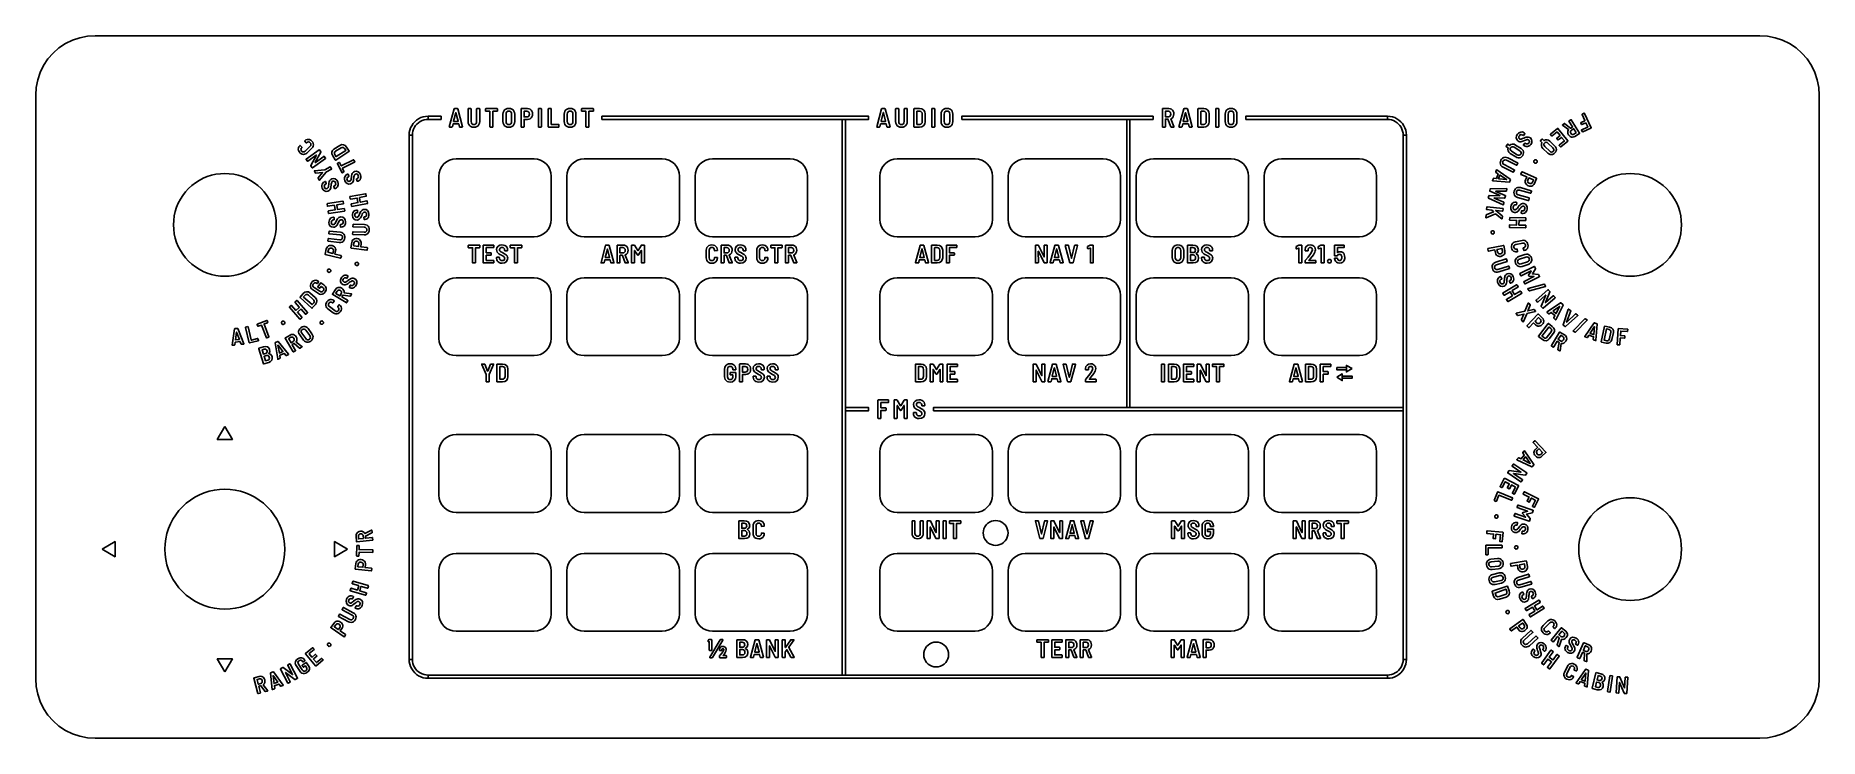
# Model space of a CAD drawing. Header units: millimetres. Extents: x 0 to 165, y 0 to 65.
import ezdxf

# ---------------------------------------------------------------- set-up
doc = ezdxf.new("R2010")
doc.units = ezdxf.units.MM
for name, color, linetype in [('CUT', 8, 'CONTINUOUS'), ('LASER', 7, 'CONTINUOUS'), ('UV_AMBER', 30, 'CONTINUOUS')]:
    doc.layers.add(name, color=color, linetype=linetype)

msp = doc.modelspace()

# ---------------------------------------------------------------- linework, layer by layer
at = {"layer": 'CUT'}
for points in [[(159.5, 65), (160.2179, 64.9529), (160.9235, 64.8126), (161.6048, 64.5813), (162.25, 64.2631), (162.8482, 63.8634), (163.3891, 63.3891), (163.8634, 62.8482), (164.2631, 62.25), (164.5813, 61.6048), (164.8126, 60.9235), (164.9529, 60.2179), (165, 59.5), (165, 5.5), (164.9529, 4.7821), (164.8126, 4.0765), (164.5813, 3.3952), (164.2631, 2.75), (163.8634, 2.1518), (163.3891, 1.6109), (162.8482, 1.1366), (162.25, 0.7369), (161.6048, 0.4187), (160.9235, 0.1874), (160.2179, 0.0471), (159.5, 0), (5.5, 0), (4.7821, 0.0471), (4.0765, 0.1874), (3.3952, 0.4187), (2.75, 0.7369), (2.1518, 1.1366), (1.6109, 1.6109), (1.1366, 2.1518), (0.7369, 2.75), (0.4187, 3.3952), (0.1874, 4.0765), (0.0471, 4.7821), (0, 5.5), (0, 59.5), (0.0471, 60.2179), (0.1874, 60.9235), (0.4187, 61.6048), (0.7369, 62.25), (1.1366, 62.8482), (1.6109, 63.3891), (2.1518, 63.8634), (2.75, 64.2631), (3.3952, 64.5813), (4.0765, 64.8126), (4.7821, 64.9529), (5.5, 65)], [(46.1, 53.6), (46.4121, 53.5693), (46.7123, 53.4782), (46.9889, 53.3304), (47.2314, 53.1314), (47.4304, 52.8889), (47.5782, 52.6123), (47.6693, 52.3121), (47.7, 52), (47.7, 48), (47.6693, 47.6879), (47.5782, 47.3877), (47.4304, 47.1111), (47.2314, 46.8686), (46.9889, 46.6696), (46.7123, 46.5218), (46.4121, 46.4307), (46.1, 46.4), (38.9, 46.4), (38.5879, 46.4307), (38.2877, 46.5218), (38.0111, 46.6696), (37.7686, 46.8686), (37.5696, 47.1111), (37.4218, 47.3877), (37.3307, 47.6879), (37.3, 48), (37.3, 52), (37.3307, 52.3121), (37.4218, 52.6123), (37.5696, 52.8889), (37.7686, 53.1314), (38.0111, 53.3304), (38.2877, 53.4782), (38.5879, 53.5693), (38.9, 53.6)], [(57.95, 53.6), (58.2621, 53.5693), (58.5623, 53.4782), (58.8389, 53.3304), (59.0814, 53.1314), (59.2804, 52.8889), (59.4282, 52.6123), (59.5193, 52.3121), (59.55, 52), (59.55, 48), (59.5193, 47.6879), (59.4282, 47.3877), (59.2804, 47.1111), (59.0814, 46.8686), (58.8389, 46.6696), (58.5623, 46.5218), (58.2621, 46.4307), (57.95, 46.4), (50.75, 46.4), (50.4379, 46.4307), (50.1377, 46.5218), (49.8611, 46.6696), (49.6186, 46.8686), (49.4196, 47.1111), (49.2718, 47.3877), (49.1807, 47.6879), (49.15, 48), (49.15, 52), (49.1807, 52.3121), (49.2718, 52.6123), (49.4196, 52.8889), (49.6186, 53.1314), (49.8611, 53.3304), (50.1377, 53.4782), (50.4379, 53.5693), (50.75, 53.6)], [(69.8, 53.6), (70.1121, 53.5693), (70.4123, 53.4782), (70.6889, 53.3304), (70.9314, 53.1314), (71.1304, 52.8889), (71.2782, 52.6123), (71.3693, 52.3121), (71.4, 52), (71.4, 48), (71.3693, 47.6879), (71.2782, 47.3877), (71.1304, 47.1111), (70.9314, 46.8686), (70.6889, 46.6696), (70.4123, 46.5218), (70.1121, 46.4307), (69.8, 46.4), (62.6, 46.4), (62.2879, 46.4307), (61.9877, 46.5218), (61.7111, 46.6696), (61.4686, 46.8686), (61.2696, 47.1111), (61.1218, 47.3877), (61.0307, 47.6879), (61, 48), (61, 52), (61.0307, 52.3121), (61.1218, 52.6123), (61.2696, 52.8889), (61.4686, 53.1314), (61.7111, 53.3304), (61.9877, 53.4782), (62.2879, 53.5693), (62.6, 53.6)], [(86.9, 53.6), (87.2121, 53.5693), (87.5123, 53.4782), (87.7889, 53.3304), (88.0314, 53.1314), (88.2304, 52.8889), (88.3782, 52.6123), (88.4693, 52.3121), (88.5, 52), (88.5, 48), (88.4693, 47.6879), (88.3782, 47.3877), (88.2304, 47.1111), (88.0314, 46.8686), (87.7889, 46.6696), (87.5123, 46.5218), (87.2121, 46.4307), (86.9, 46.4), (79.7, 46.4), (79.3879, 46.4307), (79.0877, 46.5218), (78.8111, 46.6696), (78.5686, 46.8686), (78.3696, 47.1111), (78.2218, 47.3877), (78.1307, 47.6879), (78.1, 48), (78.1, 52), (78.1307, 52.3121), (78.2218, 52.6123), (78.3696, 52.8889), (78.5686, 53.1314), (78.8111, 53.3304), (79.0877, 53.4782), (79.3879, 53.5693), (79.7, 53.6)], [(98.75, 53.6), (99.0621, 53.5693), (99.3623, 53.4782), (99.6389, 53.3304), (99.8814, 53.1314), (100.0804, 52.8889), (100.2282, 52.6123), (100.3193, 52.3121), (100.35, 52), (100.35, 48), (100.3193, 47.6879), (100.2282, 47.3877), (100.0804, 47.1111), (99.8814, 46.8686), (99.6389, 46.6696), (99.3623, 46.5218), (99.0621, 46.4307), (98.75, 46.4), (91.55, 46.4), (91.2379, 46.4307), (90.9377, 46.5218), (90.6611, 46.6696), (90.4186, 46.8686), (90.2196, 47.1111), (90.0718, 47.3877), (89.9807, 47.6879), (89.95, 48), (89.95, 52), (89.9807, 52.3121), (90.0718, 52.6123), (90.2196, 52.8889), (90.4186, 53.1314), (90.6611, 53.3304), (90.9377, 53.4782), (91.2379, 53.5693), (91.55, 53.6)], [(110.6, 53.6), (110.9121, 53.5693), (111.2123, 53.4782), (111.4889, 53.3304), (111.7314, 53.1314), (111.9304, 52.8889), (112.0782, 52.6123), (112.1693, 52.3121), (112.2, 52), (112.2, 48), (112.1693, 47.6879), (112.0782, 47.3877), (111.9304, 47.1111), (111.7314, 46.8686), (111.4889, 46.6696), (111.2123, 46.5218), (110.9121, 46.4307), (110.6, 46.4), (103.4, 46.4), (103.0879, 46.4307), (102.7877, 46.5218), (102.5111, 46.6696), (102.2686, 46.8686), (102.0696, 47.1111), (101.9218, 47.3877), (101.8307, 47.6879), (101.8, 48), (101.8, 52), (101.8307, 52.3121), (101.9218, 52.6123), (102.0696, 52.8889), (102.2686, 53.1314), (102.5111, 53.3304), (102.7877, 53.4782), (103.0879, 53.5693), (103.4, 53.6)], [(122.45, 53.6), (122.7621, 53.5693), (123.0623, 53.4782), (123.3389, 53.3304), (123.5814, 53.1314), (123.7804, 52.8889), (123.9282, 52.6123), (124.0193, 52.3121), (124.05, 52), (124.05, 48), (124.0193, 47.6879), (123.9282, 47.3877), (123.7804, 47.1111), (123.5814, 46.8686), (123.3389, 46.6696), (123.0623, 46.5218), (122.7621, 46.4307), (122.45, 46.4), (115.25, 46.4), (114.9379, 46.4307), (114.6377, 46.5218), (114.3611, 46.6696), (114.1186, 46.8686), (113.9196, 47.1111), (113.7718, 47.3877), (113.6807, 47.6879), (113.65, 48), (113.65, 52), (113.6807, 52.3121), (113.7718, 52.6123), (113.9196, 52.8889), (114.1186, 53.1314), (114.3611, 53.3304), (114.6377, 53.4782), (114.9379, 53.5693), (115.25, 53.6)], [(22.25, 47.5), (22.2319, 47.086), (22.1778, 46.6752), (22.0881, 46.2706), (21.9635, 45.8754), (21.805, 45.4926), (21.6136, 45.125), (21.391, 44.7755), (21.1387, 44.4468), (20.8588, 44.1412), (20.5532, 43.8613), (20.2245, 43.609), (19.875, 43.3864), (19.5074, 43.195), (19.1246, 43.0365), (18.7294, 42.9119), (18.3248, 42.8222), (17.914, 42.7681), (17.5, 42.75), (17.086, 42.7681), (16.6752, 42.8222), (16.2706, 42.9119), (15.8754, 43.0365), (15.4926, 43.195), (15.125, 43.3864), (14.7755, 43.609), (14.4468, 43.8613), (14.1412, 44.1412), (13.8613, 44.4468), (13.609, 44.7755), (13.3864, 45.125), (13.195, 45.4926), (13.0365, 45.8754), (12.9119, 46.2706), (12.8222, 46.6752), (12.7681, 47.086), (12.75, 47.5), (12.7681, 47.914), (12.8222, 48.3248), (12.9119, 48.7294), (13.0365, 49.1246), (13.195, 49.5074), (13.3864, 49.875), (13.609, 50.2245), (13.8613, 50.5532), (14.1412, 50.8588), (14.4468, 51.1387), (14.7755, 51.391), (15.125, 51.6136), (15.4926, 51.805), (15.8754, 51.9635), (16.2706, 52.0881), (16.6752, 52.1778), (17.086, 52.2319), (17.5, 52.25), (17.914, 52.2319), (18.3248, 52.1778), (18.7294, 52.0881), (19.1246, 51.9635), (19.5074, 51.805), (19.875, 51.6136), (20.2245, 51.391), (20.5532, 51.1387), (20.8588, 50.8588), (21.1387, 50.5532), (21.391, 50.2245), (21.6136, 49.875), (21.805, 49.5074), (21.9635, 49.1246), (22.0881, 48.7294), (22.1778, 48.3248), (22.2319, 47.914)], [(152.25, 47.5), (152.2319, 47.086), (152.1778, 46.6752), (152.0881, 46.2706), (151.9635, 45.8754), (151.805, 45.4926), (151.6136, 45.125), (151.391, 44.7755), (151.1387, 44.4468), (150.8588, 44.1412), (150.5532, 43.8613), (150.2245, 43.609), (149.875, 43.3864), (149.5074, 43.195), (149.1246, 43.0365), (148.7294, 42.9119), (148.3248, 42.8222), (147.914, 42.7681), (147.5, 42.75), (147.086, 42.7681), (146.6752, 42.8222), (146.2706, 42.9119), (145.8754, 43.0365), (145.4926, 43.195), (145.125, 43.3864), (144.7755, 43.609), (144.4468, 43.8613), (144.1412, 44.1412), (143.8613, 44.4468), (143.609, 44.7755), (143.3864, 45.125), (143.195, 45.4926), (143.0365, 45.8754), (142.9119, 46.2706), (142.8222, 46.6752), (142.7681, 47.086), (142.75, 47.5), (142.7681, 47.914), (142.8222, 48.3248), (142.9119, 48.7294), (143.0365, 49.1246), (143.195, 49.5074), (143.3864, 49.875), (143.609, 50.2245), (143.8613, 50.5532), (144.1412, 50.8588), (144.4468, 51.1387), (144.7755, 51.391), (145.125, 51.6136), (145.4926, 51.805), (145.8754, 51.9635), (146.2706, 52.0881), (146.6752, 52.1778), (147.086, 52.2319), (147.5, 52.25), (147.914, 52.2319), (148.3248, 52.1778), (148.7294, 52.0881), (149.1246, 51.9635), (149.5074, 51.805), (149.875, 51.6136), (150.2245, 51.391), (150.5532, 51.1387), (150.8588, 50.8588), (151.1387, 50.5532), (151.391, 50.2245), (151.6136, 49.875), (151.805, 49.5074), (151.9635, 49.1246), (152.0881, 48.7294), (152.1778, 48.3248), (152.2319, 47.914)], [(46.1, 42.6), (46.4121, 42.5693), (46.7123, 42.4782), (46.9889, 42.3304), (47.2314, 42.1314), (47.4304, 41.8889), (47.5782, 41.6123), (47.6693, 41.3121), (47.7, 41), (47.7, 37), (47.6693, 36.6879), (47.5782, 36.3877), (47.4304, 36.1111), (47.2314, 35.8686), (46.9889, 35.6696), (46.7123, 35.5218), (46.4121, 35.4307), (46.1, 35.4), (38.9, 35.4), (38.5879, 35.4307), (38.2877, 35.5218), (38.0111, 35.6696), (37.7686, 35.8686), (37.5696, 36.1111), (37.4218, 36.3877), (37.3307, 36.6879), (37.3, 37), (37.3, 41), (37.3307, 41.3121), (37.4218, 41.6123), (37.5696, 41.8889), (37.7686, 42.1314), (38.0111, 42.3304), (38.2877, 42.4782), (38.5879, 42.5693), (38.9, 42.6)], [(57.95, 42.6), (58.2621, 42.5693), (58.5623, 42.4782), (58.8389, 42.3304), (59.0814, 42.1314), (59.2804, 41.8889), (59.4282, 41.6123), (59.5193, 41.3121), (59.55, 41), (59.55, 37), (59.5193, 36.6879), (59.4282, 36.3877), (59.2804, 36.1111), (59.0814, 35.8686), (58.8389, 35.6696), (58.5623, 35.5218), (58.2621, 35.4307), (57.95, 35.4), (50.75, 35.4), (50.4379, 35.4307), (50.1377, 35.5218), (49.8611, 35.6696), (49.6186, 35.8686), (49.4196, 36.1111), (49.2718, 36.3877), (49.1807, 36.6879), (49.15, 37), (49.15, 41), (49.1807, 41.3121), (49.2718, 41.6123), (49.4196, 41.8889), (49.6186, 42.1314), (49.8611, 42.3304), (50.1377, 42.4782), (50.4379, 42.5693), (50.75, 42.6)], [(69.8, 42.6), (70.1121, 42.5693), (70.4123, 42.4782), (70.6889, 42.3304), (70.9314, 42.1314), (71.1304, 41.8889), (71.2782, 41.6123), (71.3693, 41.3121), (71.4, 41), (71.4, 37), (71.3693, 36.6879), (71.2782, 36.3877), (71.1304, 36.1111), (70.9314, 35.8686), (70.6889, 35.6696), (70.4123, 35.5218), (70.1121, 35.4307), (69.8, 35.4), (62.6, 35.4), (62.2879, 35.4307), (61.9877, 35.5218), (61.7111, 35.6696), (61.4686, 35.8686), (61.2696, 36.1111), (61.1218, 36.3877), (61.0307, 36.6879), (61, 37), (61, 41), (61.0307, 41.3121), (61.1218, 41.6123), (61.2696, 41.8889), (61.4686, 42.1314), (61.7111, 42.3304), (61.9877, 42.4782), (62.2879, 42.5693), (62.6, 42.6)], [(86.9, 42.6), (87.2121, 42.5693), (87.5123, 42.4782), (87.7889, 42.3304), (88.0314, 42.1314), (88.2304, 41.8889), (88.3782, 41.6123), (88.4693, 41.3121), (88.5, 41), (88.5, 37), (88.4693, 36.6879), (88.3782, 36.3877), (88.2304, 36.1111), (88.0314, 35.8686), (87.7889, 35.6696), (87.5123, 35.5218), (87.2121, 35.4307), (86.9, 35.4), (79.7, 35.4), (79.3879, 35.4307), (79.0877, 35.5218), (78.8111, 35.6696), (78.5686, 35.8686), (78.3696, 36.1111), (78.2218, 36.3877), (78.1307, 36.6879), (78.1, 37), (78.1, 41), (78.1307, 41.3121), (78.2218, 41.6123), (78.3696, 41.8889), (78.5686, 42.1314), (78.8111, 42.3304), (79.0877, 42.4782), (79.3879, 42.5693), (79.7, 42.6)], [(98.75, 42.6), (99.0621, 42.5693), (99.3623, 42.4782), (99.6389, 42.3304), (99.8814, 42.1314), (100.0804, 41.8889), (100.2282, 41.6123), (100.3193, 41.3121), (100.35, 41), (100.35, 37), (100.3193, 36.6879), (100.2282, 36.3877), (100.0804, 36.1111), (99.8814, 35.8686), (99.6389, 35.6696), (99.3623, 35.5218), (99.0621, 35.4307), (98.75, 35.4), (91.55, 35.4), (91.2379, 35.4307), (90.9377, 35.5218), (90.6611, 35.6696), (90.4186, 35.8686), (90.2196, 36.1111), (90.0718, 36.3877), (89.9807, 36.6879), (89.95, 37), (89.95, 41), (89.9807, 41.3121), (90.0718, 41.6123), (90.2196, 41.8889), (90.4186, 42.1314), (90.6611, 42.3304), (90.9377, 42.4782), (91.2379, 42.5693), (91.55, 42.6)], [(110.6, 42.6), (110.9121, 42.5693), (111.2123, 42.4782), (111.4889, 42.3304), (111.7314, 42.1314), (111.9304, 41.8889), (112.0782, 41.6123), (112.1693, 41.3121), (112.2, 41), (112.2, 37), (112.1693, 36.6879), (112.0782, 36.3877), (111.9304, 36.1111), (111.7314, 35.8686), (111.4889, 35.6696), (111.2123, 35.5218), (110.9121, 35.4307), (110.6, 35.4), (103.4, 35.4), (103.0879, 35.4307), (102.7877, 35.5218), (102.5111, 35.6696), (102.2686, 35.8686), (102.0696, 36.1111), (101.9218, 36.3877), (101.8307, 36.6879), (101.8, 37), (101.8, 41), (101.8307, 41.3121), (101.9218, 41.6123), (102.0696, 41.8889), (102.2686, 42.1314), (102.5111, 42.3304), (102.7877, 42.4782), (103.0879, 42.5693), (103.4, 42.6)], [(122.45, 42.6), (122.7621, 42.5693), (123.0623, 42.4782), (123.3389, 42.3304), (123.5814, 42.1314), (123.7804, 41.8889), (123.9282, 41.6123), (124.0193, 41.3121), (124.05, 41), (124.05, 37), (124.0193, 36.6879), (123.9282, 36.3877), (123.7804, 36.1111), (123.5814, 35.8686), (123.3389, 35.6696), (123.0623, 35.5218), (122.7621, 35.4307), (122.45, 35.4), (115.25, 35.4), (114.9379, 35.4307), (114.6377, 35.5218), (114.3611, 35.6696), (114.1186, 35.8686), (113.9196, 36.1111), (113.7718, 36.3877), (113.6807, 36.6879), (113.65, 37), (113.65, 41), (113.6807, 41.3121), (113.7718, 41.6123), (113.9196, 41.8889), (114.1186, 42.1314), (114.3611, 42.3304), (114.6377, 42.4782), (114.9379, 42.5693), (115.25, 42.6)], [(46.1, 28.1), (46.4121, 28.0693), (46.7123, 27.9782), (46.9889, 27.8304), (47.2314, 27.6314), (47.4304, 27.3889), (47.5782, 27.1123), (47.6693, 26.8121), (47.7, 26.5), (47.7, 22.5), (47.6693, 22.1879), (47.5782, 21.8877), (47.4304, 21.6111), (47.2314, 21.3686), (46.9889, 21.1696), (46.7123, 21.0218), (46.4121, 20.9307), (46.1, 20.9), (38.9, 20.9), (38.5879, 20.9307), (38.2877, 21.0218), (38.0111, 21.1696), (37.7686, 21.3686), (37.5696, 21.6111), (37.4218, 21.8877), (37.3307, 22.1879), (37.3, 22.5), (37.3, 26.5), (37.3307, 26.8121), (37.4218, 27.1123), (37.5696, 27.3889), (37.7686, 27.6314), (38.0111, 27.8304), (38.2877, 27.9782), (38.5879, 28.0693), (38.9, 28.1)], [(57.95, 28.1), (58.2621, 28.0693), (58.5623, 27.9782), (58.8389, 27.8304), (59.0814, 27.6314), (59.2804, 27.3889), (59.4282, 27.1123), (59.5193, 26.8121), (59.55, 26.5), (59.55, 22.5), (59.5193, 22.1879), (59.4282, 21.8877), (59.2804, 21.6111), (59.0814, 21.3686), (58.8389, 21.1696), (58.5623, 21.0218), (58.2621, 20.9307), (57.95, 20.9), (50.75, 20.9), (50.4379, 20.9307), (50.1377, 21.0218), (49.8611, 21.1696), (49.6186, 21.3686), (49.4196, 21.6111), (49.2718, 21.8877), (49.1807, 22.1879), (49.15, 22.5), (49.15, 26.5), (49.1807, 26.8121), (49.2718, 27.1123), (49.4196, 27.3889), (49.6186, 27.6314), (49.8611, 27.8304), (50.1377, 27.9782), (50.4379, 28.0693), (50.75, 28.1)], [(69.8, 28.1), (70.1121, 28.0693), (70.4123, 27.9782), (70.6889, 27.8304), (70.9314, 27.6314), (71.1304, 27.3889), (71.2782, 27.1123), (71.3693, 26.8121), (71.4, 26.5), (71.4, 22.5), (71.3693, 22.1879), (71.2782, 21.8877), (71.1304, 21.6111), (70.9314, 21.3686), (70.6889, 21.1696), (70.4123, 21.0218), (70.1121, 20.9307), (69.8, 20.9), (62.6, 20.9), (62.2879, 20.9307), (61.9877, 21.0218), (61.7111, 21.1696), (61.4686, 21.3686), (61.2696, 21.6111), (61.1218, 21.8877), (61.0307, 22.1879), (61, 22.5), (61, 26.5), (61.0307, 26.8121), (61.1218, 27.1123), (61.2696, 27.3889), (61.4686, 27.6314), (61.7111, 27.8304), (61.9877, 27.9782), (62.2879, 28.0693), (62.6, 28.1)], [(86.9, 28.1), (87.2121, 28.0693), (87.5123, 27.9782), (87.7889, 27.8304), (88.0314, 27.6314), (88.2304, 27.3889), (88.3782, 27.1123), (88.4693, 26.8121), (88.5, 26.5), (88.5, 22.5), (88.4693, 22.1879), (88.3782, 21.8877), (88.2304, 21.6111), (88.0314, 21.3686), (87.7889, 21.1696), (87.5123, 21.0218), (87.2121, 20.9307), (86.9, 20.9), (79.7, 20.9), (79.3879, 20.9307), (79.0877, 21.0218), (78.8111, 21.1696), (78.5686, 21.3686), (78.3696, 21.6111), (78.2218, 21.8877), (78.1307, 22.1879), (78.1, 22.5), (78.1, 26.5), (78.1307, 26.8121), (78.2218, 27.1123), (78.3696, 27.3889), (78.5686, 27.6314), (78.8111, 27.8304), (79.0877, 27.9782), (79.3879, 28.0693), (79.7, 28.1)], [(98.75, 28.1), (99.0621, 28.0693), (99.3623, 27.9782), (99.6389, 27.8304), (99.8814, 27.6314), (100.0804, 27.3889), (100.2282, 27.1123), (100.3193, 26.8121), (100.35, 26.5), (100.35, 22.5), (100.3193, 22.1879), (100.2282, 21.8877), (100.0804, 21.6111), (99.8814, 21.3686), (99.6389, 21.1696), (99.3623, 21.0218), (99.0621, 20.9307), (98.75, 20.9), (91.55, 20.9), (91.2379, 20.9307), (90.9377, 21.0218), (90.6611, 21.1696), (90.4186, 21.3686), (90.2196, 21.6111), (90.0718, 21.8877), (89.9807, 22.1879), (89.95, 22.5), (89.95, 26.5), (89.9807, 26.8121), (90.0718, 27.1123), (90.2196, 27.3889), (90.4186, 27.6314), (90.6611, 27.8304), (90.9377, 27.9782), (91.2379, 28.0693), (91.55, 28.1)], [(110.6, 28.1), (110.9121, 28.0693), (111.2123, 27.9782), (111.4889, 27.8304), (111.7314, 27.6314), (111.9304, 27.3889), (112.0782, 27.1123), (112.1693, 26.8121), (112.2, 26.5), (112.2, 22.5), (112.1693, 22.1879), (112.0782, 21.8877), (111.9304, 21.6111), (111.7314, 21.3686), (111.4889, 21.1696), (111.2123, 21.0218), (110.9121, 20.9307), (110.6, 20.9), (103.4, 20.9), (103.0879, 20.9307), (102.7877, 21.0218), (102.5111, 21.1696), (102.2686, 21.3686), (102.0696, 21.6111), (101.9218, 21.8877), (101.8307, 22.1879), (101.8, 22.5), (101.8, 26.5), (101.8307, 26.8121), (101.9218, 27.1123), (102.0696, 27.3889), (102.2686, 27.6314), (102.5111, 27.8304), (102.7877, 27.9782), (103.0879, 28.0693), (103.4, 28.1)], [(122.45, 28.1), (122.7621, 28.0693), (123.0623, 27.9782), (123.3389, 27.8304), (123.5814, 27.6314), (123.7804, 27.3889), (123.9282, 27.1123), (124.0193, 26.8121), (124.05, 26.5), (124.05, 22.5), (124.0193, 22.1879), (123.9282, 21.8877), (123.7804, 21.6111), (123.5814, 21.3686), (123.3389, 21.1696), (123.0623, 21.0218), (122.7621, 20.9307), (122.45, 20.9), (115.25, 20.9), (114.9379, 20.9307), (114.6377, 21.0218), (114.3611, 21.1696), (114.1186, 21.3686), (113.9196, 21.6111), (113.7718, 21.8877), (113.6807, 22.1879), (113.65, 22.5), (113.65, 26.5), (113.6807, 26.8121), (113.7718, 27.1123), (113.9196, 27.3889), (114.1186, 27.6314), (114.3611, 27.8304), (114.6377, 27.9782), (114.9379, 28.0693), (115.25, 28.1)], [(23.05, 17.5), (23.0289, 17.0163), (22.9657, 16.5363), (22.8609, 16.0636), (22.7153, 15.6018), (22.53, 15.1545), (22.3064, 14.725), (22.0463, 14.3167), (21.7515, 13.9325), (21.4244, 13.5756), (21.0675, 13.2485), (20.6833, 12.9537), (20.275, 12.6936), (19.8455, 12.47), (19.3982, 12.2847), (18.9364, 12.1391), (18.4637, 12.0343), (17.9837, 11.9711), (17.5, 11.95), (17.0163, 11.9711), (16.5363, 12.0343), (16.0636, 12.1391), (15.6018, 12.2847), (15.1545, 12.47), (14.725, 12.6936), (14.3167, 12.9537), (13.9325, 13.2485), (13.5756, 13.5756), (13.2485, 13.9325), (12.9537, 14.3167), (12.6936, 14.725), (12.47, 15.1545), (12.2847, 15.6018), (12.1391, 16.0636), (12.0343, 16.5363), (11.9711, 17.0163), (11.95, 17.5), (11.9711, 17.9837), (12.0343, 18.4637), (12.1391, 18.9364), (12.2847, 19.3982), (12.47, 19.8455), (12.6936, 20.275), (12.9537, 20.6833), (13.2485, 21.0675), (13.5756, 21.4244), (13.9325, 21.7515), (14.3167, 22.0463), (14.725, 22.3064), (15.1545, 22.53), (15.6018, 22.7153), (16.0636, 22.8609), (16.5363, 22.9657), (17.0163, 23.0289), (17.5, 23.05), (17.9837, 23.0289), (18.4637, 22.9657), (18.9364, 22.8609), (19.3982, 22.7153), (19.8455, 22.53), (20.275, 22.3064), (20.6833, 22.0463), (21.0675, 21.7515), (21.4244, 21.4244), (21.7515, 21.0675), (22.0463, 20.6833), (22.3064, 20.275), (22.53, 19.8455), (22.7153, 19.3982), (22.8609, 18.9364), (22.9657, 18.4637), (23.0289, 17.9837)], [(152.25, 17.5), (152.2319, 17.086), (152.1778, 16.6752), (152.0881, 16.2706), (151.9635, 15.8754), (151.805, 15.4926), (151.6136, 15.125), (151.391, 14.7755), (151.1387, 14.4468), (150.8588, 14.1412), (150.5532, 13.8613), (150.2245, 13.609), (149.875, 13.3864), (149.5074, 13.195), (149.1246, 13.0365), (148.7294, 12.9119), (148.3248, 12.8222), (147.914, 12.7681), (147.5, 12.75), (147.086, 12.7681), (146.6752, 12.8222), (146.2706, 12.9119), (145.8754, 13.0365), (145.4926, 13.195), (145.125, 13.3864), (144.7755, 13.609), (144.4468, 13.8613), (144.1412, 14.1412), (143.8613, 14.4468), (143.609, 14.7755), (143.3864, 15.125), (143.195, 15.4926), (143.0365, 15.8754), (142.9119, 16.2706), (142.8222, 16.6752), (142.7681, 17.086), (142.75, 17.5), (142.7681, 17.914), (142.8222, 18.3248), (142.9119, 18.7294), (143.0365, 19.1246), (143.195, 19.5074), (143.3864, 19.875), (143.609, 20.2245), (143.8613, 20.5532), (144.1412, 20.8588), (144.4468, 21.1387), (144.7755, 21.391), (145.125, 21.6136), (145.4926, 21.805), (145.8754, 21.9635), (146.2706, 22.0881), (146.6752, 22.1778), (147.086, 22.2319), (147.5, 22.25), (147.914, 22.2319), (148.3248, 22.1778), (148.7294, 22.0881), (149.1246, 21.9635), (149.5074, 21.805), (149.875, 21.6136), (150.2245, 21.391), (150.5532, 21.1387), (150.8588, 20.8588), (151.1387, 20.5532), (151.391, 20.2245), (151.6136, 19.875), (151.805, 19.5074), (151.9635, 19.1246), (152.0881, 18.7294), (152.1778, 18.3248), (152.2319, 17.914)], [(89.95, 19), (89.9325, 18.8003), (89.8806, 18.6067), (89.7959, 18.425), (89.681, 18.2608), (89.5392, 18.119), (89.375, 18.0041), (89.1933, 17.9194), (88.9997, 17.8675), (88.8, 17.85), (88.6003, 17.8675), (88.4067, 17.9194), (88.225, 18.0041), (88.0608, 18.119), (87.919, 18.2608), (87.8041, 18.425), (87.7194, 18.6067), (87.6675, 18.8003), (87.65, 19), (87.6675, 19.1997), (87.7194, 19.3933), (87.8041, 19.575), (87.919, 19.7392), (88.0608, 19.881), (88.225, 19.9959), (88.4067, 20.0806), (88.6003, 20.1325), (88.8, 20.15), (88.9997, 20.1325), (89.1933, 20.0806), (89.375, 19.9959), (89.5392, 19.881), (89.681, 19.7392), (89.7959, 19.575), (89.8806, 19.3933), (89.9325, 19.1997)], [(46.1, 17.1), (46.4121, 17.0693), (46.7123, 16.9782), (46.9889, 16.8304), (47.2314, 16.6314), (47.4304, 16.3889), (47.5782, 16.1123), (47.6693, 15.8121), (47.7, 15.5), (47.7, 11.5), (47.6693, 11.1879), (47.5782, 10.8877), (47.4304, 10.6111), (47.2314, 10.3686), (46.9889, 10.1696), (46.7123, 10.0218), (46.4121, 9.9307), (46.1, 9.9), (38.9, 9.9), (38.5879, 9.9307), (38.2877, 10.0218), (38.0111, 10.1696), (37.7686, 10.3686), (37.5696, 10.6111), (37.4218, 10.8877), (37.3307, 11.1879), (37.3, 11.5), (37.3, 15.5), (37.3307, 15.8121), (37.4218, 16.1123), (37.5696, 16.3889), (37.7686, 16.6314), (38.0111, 16.8304), (38.2877, 16.9782), (38.5879, 17.0693), (38.9, 17.1)], [(57.95, 17.1), (58.2621, 17.0693), (58.5623, 16.9782), (58.8389, 16.8304), (59.0814, 16.6314), (59.2804, 16.3889), (59.4282, 16.1123), (59.5193, 15.8121), (59.55, 15.5), (59.55, 11.5), (59.5193, 11.1879), (59.4282, 10.8877), (59.2804, 10.6111), (59.0814, 10.3686), (58.8389, 10.1696), (58.5623, 10.0218), (58.2621, 9.9307), (57.95, 9.9), (50.75, 9.9), (50.4379, 9.9307), (50.1377, 10.0218), (49.8611, 10.1696), (49.6186, 10.3686), (49.4196, 10.6111), (49.2718, 10.8877), (49.1807, 11.1879), (49.15, 11.5), (49.15, 15.5), (49.1807, 15.8121), (49.2718, 16.1123), (49.4196, 16.3889), (49.6186, 16.6314), (49.8611, 16.8304), (50.1377, 16.9782), (50.4379, 17.0693), (50.75, 17.1)], [(69.8, 17.1), (70.1121, 17.0693), (70.4123, 16.9782), (70.6889, 16.8304), (70.9314, 16.6314), (71.1304, 16.3889), (71.2782, 16.1123), (71.3693, 15.8121), (71.4, 15.5), (71.4, 11.5), (71.3693, 11.1879), (71.2782, 10.8877), (71.1304, 10.6111), (70.9314, 10.3686), (70.6889, 10.1696), (70.4123, 10.0218), (70.1121, 9.9307), (69.8, 9.9), (62.6, 9.9), (62.2879, 9.9307), (61.9877, 10.0218), (61.7111, 10.1696), (61.4686, 10.3686), (61.2696, 10.6111), (61.1218, 10.8877), (61.0307, 11.1879), (61, 11.5), (61, 15.5), (61.0307, 15.8121), (61.1218, 16.1123), (61.2696, 16.3889), (61.4686, 16.6314), (61.7111, 16.8304), (61.9877, 16.9782), (62.2879, 17.0693), (62.6, 17.1)], [(86.9, 17.1), (87.2121, 17.0693), (87.5123, 16.9782), (87.7889, 16.8304), (88.0314, 16.6314), (88.2304, 16.3889), (88.3782, 16.1123), (88.4693, 15.8121), (88.5, 15.5), (88.5, 11.5), (88.4693, 11.1879), (88.3782, 10.8877), (88.2304, 10.6111), (88.0314, 10.3686), (87.7889, 10.1696), (87.5123, 10.0218), (87.2121, 9.9307), (86.9, 9.9), (79.7, 9.9), (79.3879, 9.9307), (79.0877, 10.0218), (78.8111, 10.1696), (78.5686, 10.3686), (78.3696, 10.6111), (78.2218, 10.8877), (78.1307, 11.1879), (78.1, 11.5), (78.1, 15.5), (78.1307, 15.8121), (78.2218, 16.1123), (78.3696, 16.3889), (78.5686, 16.6314), (78.8111, 16.8304), (79.0877, 16.9782), (79.3879, 17.0693), (79.7, 17.1)], [(98.75, 17.1), (99.0621, 17.0693), (99.3623, 16.9782), (99.6389, 16.8304), (99.8814, 16.6314), (100.0804, 16.3889), (100.2282, 16.1123), (100.3193, 15.8121), (100.35, 15.5), (100.35, 11.5), (100.3193, 11.1879), (100.2282, 10.8877), (100.0804, 10.6111), (99.8814, 10.3686), (99.6389, 10.1696), (99.3623, 10.0218), (99.0621, 9.9307), (98.75, 9.9), (91.55, 9.9), (91.2379, 9.9307), (90.9377, 10.0218), (90.6611, 10.1696), (90.4186, 10.3686), (90.2196, 10.6111), (90.0718, 10.8877), (89.9807, 11.1879), (89.95, 11.5), (89.95, 15.5), (89.9807, 15.8121), (90.0718, 16.1123), (90.2196, 16.3889), (90.4186, 16.6314), (90.6611, 16.8304), (90.9377, 16.9782), (91.2379, 17.0693), (91.55, 17.1)], [(110.6, 17.1), (110.9121, 17.0693), (111.2123, 16.9782), (111.4889, 16.8304), (111.7314, 16.6314), (111.9304, 16.3889), (112.0782, 16.1123), (112.1693, 15.8121), (112.2, 15.5), (112.2, 11.5), (112.1693, 11.1879), (112.0782, 10.8877), (111.9304, 10.6111), (111.7314, 10.3686), (111.4889, 10.1696), (111.2123, 10.0218), (110.9121, 9.9307), (110.6, 9.9), (103.4, 9.9), (103.0879, 9.9307), (102.7877, 10.0218), (102.5111, 10.1696), (102.2686, 10.3686), (102.0696, 10.6111), (101.9218, 10.8877), (101.8307, 11.1879), (101.8, 11.5), (101.8, 15.5), (101.8307, 15.8121), (101.9218, 16.1123), (102.0696, 16.3889), (102.2686, 16.6314), (102.5111, 16.8304), (102.7877, 16.9782), (103.0879, 17.0693), (103.4, 17.1)], [(122.45, 17.1), (122.7621, 17.0693), (123.0623, 16.9782), (123.3389, 16.8304), (123.5814, 16.6314), (123.7804, 16.3889), (123.9282, 16.1123), (124.0193, 15.8121), (124.05, 15.5), (124.05, 11.5), (124.0193, 11.1879), (123.9282, 10.8877), (123.7804, 10.6111), (123.5814, 10.3686), (123.3389, 10.1696), (123.0623, 10.0218), (122.7621, 9.9307), (122.45, 9.9), (115.25, 9.9), (114.9379, 9.9307), (114.6377, 10.0218), (114.3611, 10.1696), (114.1186, 10.3686), (113.9196, 10.6111), (113.7718, 10.8877), (113.6807, 11.1879), (113.65, 11.5), (113.65, 15.5), (113.6807, 15.8121), (113.7718, 16.1123), (113.9196, 16.3889), (114.1186, 16.6314), (114.3611, 16.8304), (114.6377, 16.9782), (114.9379, 17.0693), (115.25, 17.1)], [(84.45, 7.75), (84.4325, 7.5503), (84.3806, 7.3567), (84.2959, 7.175), (84.181, 7.0108), (84.0392, 6.869), (83.875, 6.7541), (83.6933, 6.6694), (83.4997, 6.6175), (83.3, 6.6), (83.1003, 6.6175), (82.9067, 6.6694), (82.725, 6.7541), (82.5608, 6.869), (82.419, 7.0108), (82.3041, 7.175), (82.2194, 7.3567), (82.1675, 7.5503), (82.15, 7.75), (82.1675, 7.9497), (82.2194, 8.1433), (82.3041, 8.325), (82.419, 8.4892), (82.5608, 8.631), (82.725, 8.7459), (82.9067, 8.8306), (83.1003, 8.8825), (83.3, 8.9), (83.4997, 8.8825), (83.6933, 8.8306), (83.875, 8.7459), (84.0392, 8.631), (84.181, 8.4892), (84.2959, 8.325), (84.3806, 8.1433), (84.4325, 7.9497)]]:
    msp.add_lwpolyline(points, close=True, dxfattribs=at)
at = {"layer": 'LASER'}
for points in [[(39.228, 56.5493), (39.2063, 56.5554), (39.1942, 56.5736), (39.1308, 56.8338), (39.1266, 56.8409), (39.1187, 56.8433), (38.6181, 56.8433), (38.6102, 56.8409), (38.606, 56.8338), (38.5452, 56.5736), (38.5331, 56.5554), (38.511, 56.5493), (38.2801, 56.5493), (38.2583, 56.5572), (38.2558, 56.5808), (38.6983, 58.2264), (38.7104, 58.2446), (38.7324, 58.2507), (39.0093, 58.2507), (39.0313, 58.2446), (39.0435, 58.2264), (39.4859, 56.5808), (39.4882, 56.5713), (39.4815, 56.5548), (39.4616, 56.5493), (39.228, 56.5493)], [(38.6641, 57.0791), (38.6636, 57.0727), (38.6667, 57.0681), (38.6716, 57.0655), (38.6762, 57.0647), (39.0606, 57.0647), (39.0652, 57.0655), (39.0701, 57.0681), (39.0732, 57.0727), (39.0727, 57.0791), (38.8733, 57.8762), (38.8701, 57.8819), (38.8657, 57.8838), (38.8617, 57.8819), (38.8585, 57.8762), (38.6641, 57.0791)], [(40.5374, 56.5299), (40.3885, 56.5463), (40.2578, 56.5953), (40.15, 56.6746), (40.0695, 56.7813), (40.0193, 56.9111), (40.0026, 57.0597), (40.0026, 58.2215), (40.0047, 58.2327), (40.011, 58.242), (40.0206, 58.2485), (40.0319, 58.2507), (40.2556, 58.2507), (40.2668, 58.2485), (40.2761, 58.242), (40.2826, 58.2327), (40.2848, 58.2215), (40.2848, 57.0453), (40.3021, 56.9353), (40.3539, 56.8482), (40.4343, 56.7918), (40.5374, 56.773), (40.6407, 56.7918), (40.7219, 56.8482), (40.7749, 56.9353), (40.7926, 57.0453), (40.7926, 58.2215), (40.7947, 58.2327), (40.8009, 58.242), (40.8105, 58.2485), (40.8218, 58.2507), (41.0455, 58.2507), (41.0567, 58.2485), (41.066, 58.242), (41.0726, 58.2327), (41.0747, 58.2215), (41.0747, 57.0597), (41.058, 56.9111), (41.0079, 56.7813), (40.9274, 56.6746), (40.8195, 56.5953), (40.6882, 56.5463), (40.5374, 56.5299)], [(42.6852, 58.2507), (42.6964, 58.2485), (42.7057, 58.242), (42.7123, 58.2327), (42.7145, 58.2215), (42.7145, 58.0342), (42.7123, 58.023), (42.7057, 58.0137), (42.6964, 58.0074), (42.6852, 58.0054), (42.3085, 58.0054), (42.2994, 58.0023), (42.2963, 57.9932), (42.2963, 56.5785), (42.2941, 56.5672), (42.2876, 56.5577), (42.2783, 56.5514), (42.2671, 56.5493), (42.0438, 56.5493), (42.0325, 56.5514), (42.0229, 56.5577), (42.0166, 56.5672), (42.0145, 56.5785), (42.0145, 57.9932), (42.0115, 58.0023), (42.0024, 58.0054), (41.6401, 58.0054), (41.6288, 58.0074), (41.6192, 58.0137), (41.6129, 58.023), (41.6108, 58.0342), (41.6108, 58.2215), (41.6129, 58.2327), (41.6192, 58.242), (41.6288, 58.2485), (41.6401, 58.2507), (42.6852, 58.2507)], [(43.7682, 56.5273), (43.6173, 56.5437), (43.4852, 56.593), (43.3765, 56.6724), (43.2957, 56.7791), (43.2456, 56.9089), (43.2289, 57.0574), (43.2289, 57.7426), (43.2456, 57.8894), (43.2957, 58.0187), (43.3765, 58.1253), (43.4852, 58.2044), (43.6173, 58.2536), (43.7682, 58.2701), (43.921, 58.2536), (44.0538, 58.2044), (44.1631, 58.1253), (44.2448, 58.0187), (44.2958, 57.8894), (44.3128, 57.7426), (44.3128, 57.0574), (44.2958, 56.9089), (44.2448, 56.7791), (44.1631, 56.6724), (44.0538, 56.593), (43.921, 56.5437), (43.7682, 56.5273)], [(43.7682, 56.7703), (43.8756, 56.7895), (43.9592, 56.847), (44.013, 56.935), (44.031, 57.0453), (44.031, 57.7502), (44.013, 57.8621), (43.9592, 57.9503), (43.8756, 58.0078), (43.7682, 58.027), (43.6631, 58.0078), (43.581, 57.9503), (43.5283, 57.8621), (43.5107, 57.7502), (43.5107, 57.0453), (43.5283, 56.935), (43.581, 56.847), (43.6631, 56.7895), (43.7682, 56.7703)], [(45.4884, 58.253), (45.6211, 58.2372), (45.7375, 58.1899), (45.8336, 58.1138), (45.9054, 58.0114), (45.9501, 57.8877), (45.965, 57.7475), (45.9501, 57.6101), (45.9054, 57.4896), (45.8336, 57.3904), (45.7375, 57.3161), (45.6218, 57.2696), (45.4911, 57.2542), (45.1918, 57.2542), (45.1827, 57.2511), (45.1797, 57.242), (45.1797, 56.5785), (45.1776, 56.5672), (45.1713, 56.5577), (45.162, 56.5514), (45.1508, 56.5493), (44.9271, 56.5493), (44.9158, 56.5514), (44.9062, 56.5577), (44.8999, 56.5672), (44.8979, 56.5785), (44.8979, 58.2241), (44.8999, 58.2353), (44.9062, 58.2446), (44.9158, 58.2509), (44.9271, 58.253), (45.4884, 58.253)], [(45.447, 57.4801), (45.5434, 57.4981), (45.6183, 57.5519), (45.6667, 57.6355), (45.6829, 57.7426), (45.6667, 57.8519), (45.6183, 57.937), (45.5434, 57.9917), (45.447, 58.0099), (45.1918, 58.0099), (45.1827, 58.0069), (45.1797, 57.9978), (45.1797, 57.4923), (45.1827, 57.4832), (45.1918, 57.4801), (45.447, 57.4801)], [(46.5349, 56.5493), (46.5237, 56.5514), (46.5144, 56.5577), (46.5081, 56.5672), (46.5061, 56.5785), (46.5061, 58.2215), (46.5081, 58.2327), (46.5144, 58.242), (46.5237, 58.2485), (46.5349, 58.2507), (46.7586, 58.2507), (46.7698, 58.2485), (46.7791, 58.242), (46.7857, 58.2327), (46.7878, 58.2215), (46.7878, 56.5785), (46.7857, 56.5672), (46.7791, 56.5577), (46.7698, 56.5514), (46.7586, 56.5493), (46.5349, 56.5493)], [(47.4455, 56.5493), (47.4343, 56.5514), (47.425, 56.5577), (47.4187, 56.5672), (47.4166, 56.5785), (47.4166, 58.2215), (47.4187, 58.2327), (47.425, 58.242), (47.4343, 58.2485), (47.4455, 58.2507), (47.6692, 58.2507), (47.6804, 58.2485), (47.6897, 58.242), (47.6962, 58.2327), (47.6984, 58.2215), (47.6984, 56.8045), (47.7014, 56.7954), (47.7105, 56.7924), (48.379, 56.7924), (48.3902, 56.7902), (48.3995, 56.7836), (48.406, 56.7743), (48.4082, 56.7631), (48.4082, 56.5785), (48.406, 56.5672), (48.3995, 56.5577), (48.3902, 56.5514), (48.379, 56.5493), (47.4455, 56.5493)], [(49.4376, 56.5273), (49.2867, 56.5437), (49.1547, 56.593), (49.046, 56.6724), (48.9652, 56.7791), (48.915, 56.9089), (48.8983, 57.0574), (48.8983, 57.7426), (48.915, 57.8894), (48.9652, 58.0187), (49.046, 58.1253), (49.1547, 58.2044), (49.2867, 58.2536), (49.4376, 58.2701), (49.5905, 58.2536), (49.7232, 58.2044), (49.8325, 58.1253), (49.9142, 58.0187), (49.9652, 57.8894), (49.9822, 57.7426), (49.9822, 57.0574), (49.9652, 56.9089), (49.9142, 56.7791), (49.8325, 56.6724), (49.7232, 56.593), (49.5905, 56.5437), (49.4376, 56.5273)], [(49.4376, 56.7703), (49.545, 56.7895), (49.6286, 56.847), (49.6825, 56.935), (49.7004, 57.0453), (49.7004, 57.7502), (49.6825, 57.8621), (49.6286, 57.9503), (49.545, 58.0078), (49.4376, 58.027), (49.3325, 58.0078), (49.2504, 57.9503), (49.1977, 57.8621), (49.1801, 57.7502), (49.1801, 57.0453), (49.1977, 56.935), (49.2504, 56.847), (49.3325, 56.7895), (49.4376, 56.7703)], [(51.571, 58.2507), (51.5822, 58.2485), (51.5915, 58.242), (51.5981, 58.2327), (51.6003, 58.2215), (51.6003, 58.0342), (51.5981, 58.023), (51.5915, 58.0137), (51.5822, 58.0074), (51.571, 58.0054), (51.1943, 58.0054), (51.1852, 58.0023), (51.1821, 57.9932), (51.1821, 56.5785), (51.18, 56.5672), (51.1734, 56.5577), (51.1641, 56.5514), (51.1529, 56.5493), (50.9296, 56.5493), (50.9183, 56.5514), (50.9087, 56.5577), (50.9024, 56.5672), (50.9004, 56.5785), (50.9004, 57.9932), (50.8973, 58.0023), (50.8882, 58.0054), (50.5259, 58.0054), (50.5146, 58.0074), (50.505, 58.0137), (50.4987, 58.023), (50.4967, 58.0342), (50.4967, 58.2215), (50.4987, 58.2327), (50.505, 58.242), (50.5146, 58.2485), (50.5259, 58.2507), (51.571, 58.2507)], [(78.778, 56.5493), (78.7563, 56.5554), (78.7442, 56.5736), (78.6808, 56.8338), (78.6766, 56.8409), (78.6687, 56.8433), (78.1681, 56.8433), (78.1602, 56.8409), (78.156, 56.8338), (78.0952, 56.5736), (78.0831, 56.5554), (78.061, 56.5493), (77.8301, 56.5493), (77.8083, 56.5572), (77.8058, 56.5808), (78.2483, 58.2264), (78.2604, 58.2446), (78.2824, 58.2507), (78.5593, 58.2507), (78.5813, 58.2446), (78.5935, 58.2264), (79.0359, 56.5808), (79.0382, 56.5713), (79.0315, 56.5548), (79.0116, 56.5493), (78.778, 56.5493)], [(78.2141, 57.0791), (78.2136, 57.0727), (78.2167, 57.0681), (78.2216, 57.0655), (78.2262, 57.0647), (78.6106, 57.0647), (78.6152, 57.0655), (78.6201, 57.0681), (78.6232, 57.0727), (78.6227, 57.0791), (78.4233, 57.8762), (78.4201, 57.8819), (78.4157, 57.8838), (78.4117, 57.8819), (78.4085, 57.8762), (78.2141, 57.0791)], [(80.0874, 56.5299), (79.9385, 56.5463), (79.8078, 56.5953), (79.7, 56.6746), (79.6195, 56.7813), (79.5693, 56.9111), (79.5526, 57.0597), (79.5526, 58.2215), (79.5547, 58.2327), (79.561, 58.242), (79.5706, 58.2485), (79.5819, 58.2507), (79.8056, 58.2507), (79.8168, 58.2485), (79.8261, 58.242), (79.8326, 58.2327), (79.8348, 58.2215), (79.8348, 57.0453), (79.8521, 56.9353), (79.9039, 56.8482), (79.9843, 56.7918), (80.0874, 56.773), (80.1907, 56.7918), (80.2719, 56.8482), (80.3249, 56.9353), (80.3426, 57.0453), (80.3426, 58.2215), (80.3447, 58.2327), (80.3509, 58.242), (80.3605, 58.2485), (80.3718, 58.2507), (80.5955, 58.2507), (80.6067, 58.2485), (80.616, 58.242), (80.6226, 58.2327), (80.6247, 58.2215), (80.6247, 57.0597), (80.608, 56.9111), (80.5579, 56.7813), (80.4774, 56.6746), (80.3695, 56.5953), (80.2382, 56.5463), (80.0874, 56.5299)], [(81.2702, 56.5493), (81.259, 56.5514), (81.2497, 56.5577), (81.2434, 56.5672), (81.2413, 56.5785), (81.2413, 58.2215), (81.2434, 58.2327), (81.2497, 58.242), (81.259, 58.2485), (81.2702, 58.2507), (81.7734, 58.2507), (81.9858, 58.2178), (82.1513, 58.1193), (82.2581, 57.9663), (82.2937, 57.7695), (82.2937, 57.0305), (82.2581, 56.8336), (82.1513, 56.6803), (81.9858, 56.5821), (81.7734, 56.5493), (81.2702, 56.5493)], [(81.5231, 56.8045), (81.5262, 56.7954), (81.5353, 56.7924), (81.7761, 56.7946), (81.8702, 56.8126), (81.9435, 56.8664), (81.9923, 56.9512), (82.0115, 57.062), (82.0115, 57.738), (81.9954, 57.8491), (81.947, 57.9347), (81.8722, 57.9894), (81.7761, 58.0076), (81.5353, 58.0076), (81.5262, 58.0046), (81.5231, 57.9955), (81.5231, 56.8045)], [(82.9149, 56.5493), (82.9037, 56.5514), (82.8944, 56.5577), (82.8881, 56.5672), (82.886, 56.5785), (82.886, 58.2215), (82.8881, 58.2327), (82.8944, 58.242), (82.9037, 58.2485), (82.9149, 58.2507), (83.1385, 58.2507), (83.1498, 58.2485), (83.1591, 58.242), (83.1656, 58.2327), (83.1678, 58.2215), (83.1678, 56.5785), (83.1656, 56.5672), (83.1591, 56.5577), (83.1498, 56.5514), (83.1385, 56.5493), (82.9149, 56.5493)], [(84.2994, 56.5273), (84.1485, 56.5437), (84.0164, 56.593), (83.9077, 56.6724), (83.8269, 56.7791), (83.7768, 56.9089), (83.7601, 57.0574), (83.7601, 57.7426), (83.7768, 57.8894), (83.8269, 58.0187), (83.9077, 58.1253), (84.0164, 58.2044), (84.1485, 58.2536), (84.2994, 58.2701), (84.4522, 58.2536), (84.585, 58.2044), (84.6942, 58.1253), (84.776, 58.0187), (84.827, 57.8894), (84.844, 57.7426), (84.844, 57.0574), (84.827, 56.9089), (84.776, 56.7791), (84.6942, 56.6724), (84.585, 56.593), (84.4522, 56.5437), (84.2994, 56.5273)], [(84.2994, 56.7703), (84.4067, 56.7895), (84.4904, 56.847), (84.5442, 56.935), (84.5622, 57.0453), (84.5622, 57.7502), (84.5442, 57.8621), (84.4904, 57.9503), (84.4067, 58.0078), (84.2994, 58.027), (84.1943, 58.0078), (84.1121, 57.9503), (84.0594, 57.8621), (84.0419, 57.7502), (84.0419, 57.0453), (84.0594, 56.935), (84.1121, 56.847), (84.1943, 56.7895), (84.2994, 56.7703)], [(105.0423, 56.5493), (105.0205, 56.5554), (105.0085, 56.5736), (104.7457, 57.2713), (104.7404, 57.2784), (104.7335, 57.2808), (104.5247, 57.2808), (104.5155, 57.2777), (104.5125, 57.2686), (104.5125, 56.5785), (104.5103, 56.5672), (104.5038, 56.5577), (104.4945, 56.5514), (104.4833, 56.5493), (104.2596, 56.5493), (104.2484, 56.5514), (104.2391, 56.5577), (104.2328, 56.5672), (104.2307, 56.5785), (104.2307, 58.2215), (104.2328, 58.2327), (104.2391, 58.242), (104.2484, 58.2485), (104.2596, 58.2507), (104.8213, 58.2507), (104.9519, 58.2352), (105.0666, 58.1888), (105.1614, 58.1141), (105.2318, 58.0137), (105.2757, 57.8924), (105.2903, 57.7547), (105.272, 57.6071), (105.2174, 57.4801), (105.1311, 57.3805), (105.018, 57.3149), (105.0101, 57.3082), (105.0108, 57.2978), (105.2975, 56.5835), (105.2995, 56.5773), (105.3002, 56.5687), (105.2941, 56.5541), (105.2758, 56.5493), (105.0423, 56.5493)], [(104.5247, 58.0076), (104.5155, 58.0046), (104.5125, 57.9955), (104.5125, 57.5117), (104.5155, 57.5025), (104.5247, 57.4995), (104.7799, 57.4995), (104.8722, 57.5168), (104.9451, 57.5686), (104.9926, 57.6493), (105.0085, 57.7524), (104.9926, 57.8572), (104.9451, 57.9381), (104.8722, 57.9903), (104.7799, 58.0076), (104.5247, 58.0076)], [(106.7283, 56.5493), (106.7066, 56.5554), (106.6945, 56.5736), (106.6311, 56.8338), (106.6269, 56.8409), (106.619, 56.8433), (106.1184, 56.8433), (106.1104, 56.8409), (106.1063, 56.8338), (106.0455, 56.5736), (106.0333, 56.5554), (106.0113, 56.5493), (105.7804, 56.5493), (105.7586, 56.5572), (105.7561, 56.5808), (106.1985, 58.2264), (106.2107, 58.2446), (106.2327, 58.2507), (106.5096, 58.2507), (106.5316, 58.2446), (106.5438, 58.2264), (106.9862, 56.5808), (106.9885, 56.5713), (106.9818, 56.5548), (106.9619, 56.5493), (106.7283, 56.5493)], [(106.1644, 57.0791), (106.1639, 57.0727), (106.167, 57.0681), (106.1719, 57.0655), (106.1765, 57.0647), (106.5609, 57.0647), (106.5655, 57.0655), (106.5703, 57.0681), (106.5735, 57.0727), (106.573, 57.0791), (106.3736, 57.8762), (106.3704, 57.8819), (106.366, 57.8838), (106.3619, 57.8819), (106.3588, 57.8762), (106.1644, 57.0791)], [(107.5466, 56.5493), (107.5354, 56.5514), (107.5261, 56.5577), (107.5198, 56.5672), (107.5177, 56.5785), (107.5177, 58.2215), (107.5198, 58.2327), (107.5261, 58.242), (107.5354, 58.2485), (107.5466, 58.2507), (108.0498, 58.2507), (108.2622, 58.2178), (108.4277, 58.1193), (108.5345, 57.9663), (108.5701, 57.7695), (108.5701, 57.0305), (108.5345, 56.8336), (108.4277, 56.6803), (108.2622, 56.5821), (108.0498, 56.5493), (107.5466, 56.5493)], [(107.7995, 56.8045), (107.8026, 56.7954), (107.8117, 56.7924), (108.0525, 56.7946), (108.1465, 56.8126), (108.2199, 56.8664), (108.2686, 56.9512), (108.2879, 57.062), (108.2879, 57.738), (108.2718, 57.8491), (108.2234, 57.9347), (108.1485, 57.9894), (108.0525, 58.0076), (107.8117, 58.0076), (107.8026, 58.0046), (107.7995, 57.9955), (107.7995, 56.8045)], [(109.1912, 56.5493), (109.18, 56.5514), (109.1707, 56.5577), (109.1645, 56.5672), (109.1624, 56.5785), (109.1624, 58.2215), (109.1645, 58.2327), (109.1707, 58.242), (109.18, 58.2485), (109.1912, 58.2507), (109.4149, 58.2507), (109.4261, 58.2485), (109.4354, 58.242), (109.442, 58.2327), (109.4442, 58.2215), (109.4442, 56.5785), (109.442, 56.5672), (109.4354, 56.5577), (109.4261, 56.5514), (109.4149, 56.5493), (109.1912, 56.5493)], [(110.5758, 56.5273), (110.4249, 56.5437), (110.2928, 56.593), (110.1841, 56.6724), (110.1033, 56.7791), (110.0532, 56.9089), (110.0365, 57.0574), (110.0365, 57.7426), (110.0532, 57.8894), (110.1033, 58.0187), (110.1841, 58.1253), (110.2928, 58.2044), (110.4249, 58.2536), (110.5758, 58.2701), (110.7286, 58.2536), (110.8613, 58.2044), (110.9706, 58.1253), (111.0524, 58.0187), (111.1034, 57.8894), (111.1204, 57.7426), (111.1204, 57.0574), (111.1034, 56.9089), (111.0524, 56.7791), (110.9706, 56.6724), (110.8613, 56.593), (110.7286, 56.5437), (110.5758, 56.5273)], [(110.5758, 56.7703), (110.6831, 56.7895), (110.7668, 56.847), (110.8206, 56.935), (110.8386, 57.0453), (110.8386, 57.7502), (110.8206, 57.8621), (110.7668, 57.9503), (110.6831, 58.0078), (110.5758, 58.027), (110.4707, 58.0078), (110.3885, 57.9503), (110.3358, 57.8621), (110.3183, 57.7502), (110.3183, 57.0453), (110.3358, 56.935), (110.3885, 56.847), (110.4707, 56.7895), (110.5758, 56.7703)], [(143.0119, 56.2662), (143.0096, 56.2761), (143.0114, 56.2862), (143.0166, 56.2947), (143.0249, 56.3005), (143.5687, 56.5453), (143.575, 56.551), (143.5741, 56.5595), (143.408, 56.9285), (143.4023, 56.9347), (143.3938, 56.9339), (143.0444, 56.7766), (143.0346, 56.7743), (143.0247, 56.7762), (143.016, 56.7813), (143.0102, 56.7896), (142.9431, 56.9387), (142.9407, 56.9486), (142.9425, 56.9587), (142.9478, 56.9672), (142.9561, 56.9729), (143.3054, 57.1302), (143.3117, 57.136), (143.3108, 57.1444), (143.059, 57.7039), (143.0566, 57.7138), (143.0584, 57.7239), (143.0637, 57.7324), (143.0719, 57.7381), (143.2526, 57.8195), (143.2624, 57.8219), (143.2722, 57.8202), (143.2808, 57.8147), (143.2866, 57.8063), (143.8839, 56.4794), (143.8863, 56.4696), (143.8846, 56.4598), (143.8794, 56.4512), (143.8712, 56.4453), (143.1133, 56.1041), (143.1034, 56.1018), (143.0935, 56.1037), (143.0849, 56.1089), (143.079, 56.1171), (143.0119, 56.2662)], [(34.55, 55.8), (34.565, 56.0284), (34.6096, 56.2529), (34.6832, 56.4697), (34.7845, 56.675), (34.9116, 56.8653), (35.0626, 57.0374), (35.2347, 57.1884), (35.425, 57.3155), (35.6303, 57.4168), (35.8471, 57.4904), (36.0716, 57.535), (36.3, 57.55), (36.3, 57.25), (36.1107, 57.2376), (35.9247, 57.2006), (35.7451, 57.1396), (35.575, 57.0557), (35.4173, 56.9504), (35.2747, 56.8253), (35.1496, 56.6827), (35.0443, 56.525), (34.9604, 56.3549), (34.8994, 56.1753), (34.8624, 55.9893), (34.85, 55.8)], [(36.3, 57.25), (37.5, 57.25), (37.5, 57.55), (36.3, 57.55)], [(52.3755, 57.25), (77.05, 57.25), (77.05, 57.55), (52.3755, 57.55)], [(74.6, 57.25), (74.6, 5.85), (74.9, 5.85), (74.9, 57.25)], [(85.6632, 57.25), (103.375, 57.25), (103.375, 57.55), (85.6632, 57.55)], [(100.925, 57.25), (100.925, 30.6), (101.225, 30.6), (101.225, 57.25)], [(111.9396, 57.25), (125.05, 57.25), (125.05, 57.55), (111.9396, 57.55)], [(125.05, 57.55), (125.2784, 57.535), (125.5029, 57.4904), (125.7197, 57.4168), (125.925, 57.3155), (126.1153, 57.1884), (126.2874, 57.0374), (126.4384, 56.8653), (126.5655, 56.675), (126.6668, 56.4697), (126.7404, 56.2529), (126.785, 56.0284), (126.8, 55.8), (126.5, 55.8), (126.4876, 55.9893), (126.4506, 56.1753), (126.3896, 56.3549), (126.3057, 56.525), (126.2004, 56.6827), (126.0753, 56.8253), (125.9327, 56.9504), (125.775, 57.0557), (125.6049, 57.1396), (125.4253, 57.2006), (125.2393, 57.2376), (125.05, 57.25)], [(140.9482, 54.8512), (140.9434, 54.8602), (140.9426, 54.8705), (140.9455, 54.88), (140.9521, 54.8877), (141.4173, 55.264), (141.4219, 55.2712), (141.4189, 55.2791), (141.1644, 55.5938), (141.1573, 55.5983), (141.1493, 55.5954), (140.8514, 55.3544), (140.8425, 55.3497), (140.8324, 55.349), (140.8227, 55.3517), (140.815, 55.3582), (140.7122, 55.4853), (140.7074, 55.4943), (140.7066, 55.5046), (140.7095, 55.5141), (140.716, 55.5218), (141.0139, 55.7627), (141.0185, 55.7699), (141.0155, 55.7779), (140.7555, 56.0993), (140.7483, 56.1039), (140.7404, 56.1009), (140.2751, 55.7245), (140.2662, 55.7198), (140.2561, 55.7191), (140.2464, 55.7219), (140.2387, 55.7284), (140.1359, 55.8555), (140.1311, 55.8645), (140.1303, 55.8747), (140.1332, 55.8842), (140.1397, 55.8919), (140.7875, 56.4159), (140.7964, 56.4207), (140.8063, 56.4216), (140.8159, 56.4185), (140.8237, 56.4118), (141.7388, 55.2805), (141.7436, 55.2716), (141.7445, 55.2617), (141.7417, 55.252), (141.7353, 55.2443), (141.0875, 54.7203), (141.0785, 54.7156), (141.0685, 54.7149), (141.0588, 54.7176), (141.051, 54.7241), (140.9482, 54.8512)], [(141.4294, 56.8609), (141.4487, 56.8664), (141.4662, 56.8582), (141.9878, 56.4532), (141.9951, 56.4503), (142.0014, 56.4517), (142.159, 56.5485), (142.1645, 56.555), (142.1626, 56.5633), (141.8429, 57.0842), (141.8394, 57.0937), (141.8399, 57.104), (141.844, 57.1131), (141.8515, 57.1198), (142.0203, 57.2234), (142.0298, 57.227), (142.0397, 57.2266), (142.0489, 57.2223), (142.0557, 57.2147), (142.8167, 55.9744), (142.8203, 55.965), (142.8199, 55.9551), (142.8159, 55.9458), (142.8084, 55.939), (142.3844, 55.6788), (142.2786, 55.63), (142.1705, 55.6119), (142.0643, 55.6244), (141.9647, 55.6676), (141.8754, 55.7388), (141.8006, 55.836), (141.746, 55.9559), (141.7284, 56.0771), (141.7475, 56.1922), (141.8024, 56.2941), (141.8053, 56.3029), (141.8, 56.3104), (141.2526, 56.7169), (141.2483, 56.7206), (141.2437, 56.7268), (141.2416, 56.7406), (141.2531, 56.7527), (141.4294, 56.8609)], [(142.4957, 55.9997), (142.5012, 56.0062), (142.4993, 56.0145), (142.2752, 56.3798), (142.2687, 56.3852), (142.2604, 56.3833), (142.0677, 56.2651), (142.006, 56.2093), (141.975, 56.1364), (141.9765, 56.0534), (142.0123, 55.9683), (142.0727, 55.8965), (142.1462, 55.8574), (142.2253, 55.8518), (142.3031, 55.8815), (142.4957, 55.9997)], [(25.5531, 55.2415), (25.6342, 55.1366), (25.6836, 55.0236), (25.7002, 54.9071), (25.6834, 54.7921), (25.6338, 54.6829), (25.5519, 54.5837), (25.0956, 54.1455), (24.9935, 54.068), (24.883, 54.0235), (24.7682, 54.0121), (24.6534, 54.0343), (24.5429, 54.0886), (24.4414, 54.1739), (24.36, 54.2785), (24.3095, 54.3905), (24.2911, 54.5052), (24.3058, 54.6182), (24.3531, 54.7253), (24.4331, 54.8226), (24.4426, 54.8317), (24.4513, 54.8374), (24.462, 54.8396), (24.4723, 54.8381), (24.4807, 54.8324), (24.6254, 54.6938), (24.6342, 54.6754), (24.6249, 54.6574), (24.6062, 54.6395), (24.5509, 54.565), (24.5309, 54.4819), (24.546, 54.3984), (24.5967, 54.323), (24.6712, 54.268), (24.7546, 54.249), (24.8383, 54.2657), (24.9149, 54.318), (25.3916, 54.7759), (25.4467, 54.85), (25.4664, 54.9326), (25.45, 55.0159), (25.3978, 55.0924), (25.3248, 55.1463), (25.2427, 55.1655), (25.1593, 55.1493), (25.0829, 55.0973), (25.0625, 55.0778), (25.0453, 55.0702), (25.0276, 55.0801), (24.8953, 55.2305), (24.8898, 55.239), (24.8881, 55.2488), (24.89, 55.2587), (24.8958, 55.2669), (24.9021, 55.273), (25.003, 55.3494), (25.1132, 55.3936), (25.2278, 55.4048), (25.342, 55.3821), (25.4519, 55.3271), (25.5531, 55.2415)], [(34.55, 55.8), (34.55, 7.3), (34.85, 7.3), (34.85, 55.8)], [(126.5, 55.8), (126.5, 7.3), (126.8, 7.3), (126.8, 55.8)], [(140.5374, 54.1518), (140.437, 54.0682), (140.3266, 54.0168), (140.2105, 53.9982), (140.0937, 54.0132), (139.9806, 54.0608), (139.8755, 54.1411), (139.4364, 54.5605), (139.3378, 54.6852), (139.2879, 54.8243), (139.2882, 54.9683), (139.3401, 55.1079), (139.3417, 55.1151), (139.3382, 55.1214), (139.2041, 55.2494), (139.1983, 55.2577), (139.1963, 55.2675), (139.1978, 55.2775), (139.2033, 55.286), (139.3415, 55.4308), (139.3498, 55.4367), (139.3599, 55.4388), (139.3697, 55.4371), (139.3782, 55.4316), (139.5122, 55.3036), (139.5187, 55.3004), (139.526, 55.3025), (139.6617, 55.3618), (139.8052, 55.3693), (139.9469, 55.3253), (140.0772, 55.2314), (140.5163, 54.812), (140.6013, 54.7106), (140.6541, 54.5999), (140.6745, 54.484), (140.6618, 54.3678), (140.6161, 54.2557), (140.5374, 54.1518)], [(140.0617, 54.3084), (140.1411, 54.253), (140.2265, 54.2329), (140.3094, 54.2486), (140.3817, 54.3005), (140.4292, 54.374), (140.4407, 54.4572), (140.4167, 54.5415), (140.3577, 54.6183), (139.897, 55.0583), (139.8177, 55.1137), (139.7323, 55.1338), (139.6497, 55.1185), (139.5785, 55.0677), (139.53, 54.9931), (139.5181, 54.9095), (139.5421, 54.8252), (139.601, 54.7484), (140.0617, 54.3084)], [(25.1814, 53.3833), (25.1723, 53.379), (25.1623, 53.3787), (25.1528, 53.3819), (25.1454, 53.3888), (25.029, 53.5491), (25.0247, 53.5583), (25.0246, 53.5684), (25.0278, 53.5779), (25.0347, 53.5853), (26.2122, 54.4403), (26.2215, 54.4446), (26.2317, 54.4449), (26.2411, 54.4415), (26.2484, 54.4345), (26.3711, 54.2655), (26.3772, 54.2488), (26.3729, 54.2298), (25.8683, 53.2835), (25.8672, 53.2773), (25.869, 53.2732), (25.8733, 53.2723), (25.8795, 53.2754), (26.6498, 53.8376), (26.659, 53.8419), (26.6693, 53.8422), (26.6786, 53.8388), (26.686, 53.8319), (26.8024, 53.6716), (26.8067, 53.6624), (26.8072, 53.6522), (26.8036, 53.6428), (26.7966, 53.6354), (25.6191, 52.7804), (25.61, 52.7761), (25.6001, 52.7758), (25.5904, 52.7792), (25.5829, 52.7862), (25.4616, 52.9533), (25.4548, 52.971), (25.4596, 52.9893), (25.9664, 53.9401), (25.9677, 53.9461), (25.9659, 53.95), (25.9614, 53.9508), (25.9554, 53.9478), (25.1814, 53.3833)], [(27.3789, 52.6742), (27.382, 52.6645), (27.3811, 52.6544), (27.3762, 52.6454), (27.3683, 52.6391), (26.8558, 52.3649), (26.8452, 52.3569), (26.2676, 51.6255), (26.2636, 51.6213), (26.2571, 51.6172), (26.2432, 51.6159), (26.2318, 51.6281), (26.1322, 51.8143), (26.1274, 51.8336), (26.1352, 51.8499), (26.5381, 52.3291), (26.5415, 52.3385), (26.5319, 52.3407), (25.9107, 52.2696), (25.8927, 52.2721), (25.8794, 52.2868), (25.7787, 52.4748), (25.7748, 52.4867), (25.7774, 52.4958), (25.7848, 52.5023), (25.7964, 52.506), (26.7263, 52.579), (26.739, 52.5831), (27.2515, 52.8574), (27.2612, 52.8605), (27.2713, 52.8596), (27.2801, 52.8549), (27.2864, 52.8471), (27.3789, 52.6742)], [(138.6135, 53.4431), (138.6562, 53.4876), (138.7103, 53.5103), (138.769, 53.5099), (138.8257, 53.4849), (138.8701, 53.4422), (138.8929, 53.3881), (138.8925, 53.3295), (138.8677, 53.2731), (138.825, 53.2286), (138.7715, 53.2067), (138.7133, 53.2077), (138.6569, 53.2327), (138.6123, 53.2756), (138.5895, 53.3297), (138.5896, 53.3879), (138.6135, 53.4431)], [(27.9429, 51.4661), (27.9784, 51.3367), (27.9843, 51.2145), (27.9607, 51.1034), (27.9085, 51.0073), (27.83, 50.9301), (27.7273, 50.8753), (27.6748, 50.8554), (27.6648, 50.8536), (27.6551, 50.8559), (27.6469, 50.8618), (27.6417, 50.8705), (27.573, 51.0517), (27.5712, 51.0616), (27.5734, 51.0713), (27.5791, 51.0796), (27.5877, 51.085), (27.6279, 51.1002), (27.7009, 51.1452), (27.7463, 51.2142), (27.7599, 51.3005), (27.7386, 51.3976), (27.6949, 51.4766), (27.6355, 51.5244), (27.5652, 51.5409), (27.4893, 51.5265), (27.4416, 51.5003), (27.4067, 51.4628), (27.3818, 51.4146), (27.3645, 51.3558), (27.3501, 51.2758), (27.3347, 51.1639), (27.3157, 51.0301), (27.2947, 50.9231), (27.2634, 50.8327), (27.2138, 50.7486), (27.1412, 50.677), (27.0417, 50.6247), (26.8758, 50.5948), (26.7242, 50.6366), (26.5978, 50.7421), (26.5079, 50.9032), (26.4735, 51.0312), (26.4695, 51.1534), (26.4952, 51.2651), (26.5504, 51.3614), (26.6321, 51.4391), (26.7373, 51.4946), (26.7795, 51.5106), (26.7895, 51.5123), (26.7995, 51.5099), (26.8076, 51.5041), (26.8129, 51.4955), (26.8816, 51.3144), (26.8834, 51.3044), (26.8812, 51.2944), (26.8752, 51.2862), (26.8665, 51.281), (26.8282, 51.2664), (26.7548, 51.2219), (26.7076, 51.1538), (26.6912, 51.0695), (26.7107, 50.9758), (26.7514, 50.9024), (26.808, 50.8558), (26.8764, 50.8386), (26.9528, 50.8532), (27.0008, 50.8789), (27.0357, 50.9145), (27.0603, 50.9617), (27.0779, 51.0215), (27.0914, 51.1036), (27.1047, 51.2173), (27.1307, 51.3709), (27.1528, 51.4795), (27.1819, 51.5628), (27.2288, 51.6406), (27.297, 51.707), (27.3908, 51.756), (27.5613, 51.7867), (27.718, 51.7441), (27.8489, 51.6351), (27.9429, 51.4661)], [(138.6445, 51.3215), (138.5842, 51.2196), (138.5042, 51.1422), (138.4081, 51.0917), (138.2995, 51.0702), (138.1832, 51.0783), (138.0643, 51.1164), (137.9583, 51.1777), (137.8768, 51.2571), (137.8221, 51.3508), (137.7963, 51.4552), (137.8001, 51.5656), (137.8344, 51.6771), (137.9416, 51.9195), (137.9424, 51.928), (137.9361, 51.9337), (137.3987, 52.1713), (137.3903, 52.1771), (137.3848, 52.1856), (137.383, 52.1954), (137.3853, 52.2052), (137.4655, 52.3864), (137.4712, 52.3948), (137.4797, 52.4003), (137.4897, 52.402), (137.4996, 52.3996), (138.8326, 51.8102), (138.8409, 51.8045), (138.8462, 51.7961), (138.8479, 51.7861), (138.8455, 51.7762), (138.6445, 51.3215)], [(138.0333, 51.6318), (138.0133, 51.5473), (138.0301, 51.4674), (138.0804, 51.3982), (138.1614, 51.3468), (138.2557, 51.3207), (138.342, 51.3294), (138.4131, 51.3705), (138.4624, 51.4421), (138.5538, 51.6488), (138.5546, 51.6573), (138.5483, 51.663), (138.1389, 51.844), (138.1304, 51.8449), (138.1247, 51.8386), (138.0333, 51.6318)], [(27.0217, 49.2147), (27.0116, 49.215), (27.0026, 49.2192), (26.9956, 49.2267), (26.9921, 49.2363), (26.9614, 49.4321), (26.9618, 49.4422), (26.9662, 49.4512), (26.9735, 49.458), (26.983, 49.4613), (28.4206, 49.6868), (28.4308, 49.6865), (28.44, 49.6824), (28.4468, 49.6751), (28.4502, 49.6656), (28.4809, 49.4698), (28.4806, 49.4597), (28.4764, 49.4504), (28.4689, 49.4436), (28.4593, 49.4402), (27.8555, 49.3455), (27.8479, 49.3416), (27.8465, 49.3332), (27.9099, 48.9291), (27.9138, 48.9216), (27.9222, 48.9202), (28.526, 49.0149), (28.5362, 49.0145), (28.5455, 49.0101), (28.5522, 49.0028), (28.5556, 48.9933), (28.5863, 48.7976), (28.586, 48.7875), (28.5818, 48.7785), (28.5743, 48.7717), (28.5647, 48.7683), (27.1271, 48.5428), (27.117, 48.5431), (27.108, 48.5473), (27.101, 48.5546), (27.0976, 48.5641), (27.0669, 48.7598), (27.0672, 48.7699), (27.0717, 48.7789), (27.0789, 48.7859), (27.0884, 48.7894), (27.6859, 48.8831), (27.6935, 48.887), (27.6949, 48.8954), (27.6315, 49.2995), (27.6276, 49.3071), (27.6192, 49.3085), (27.0217, 49.2147)], [(136.456, 49.1769), (136.4886, 49.3071), (136.5435, 49.4164), (136.6186, 49.5016), (136.7113, 49.5596), (136.8176, 49.5883), (136.934, 49.5855), (136.9895, 49.5771), (136.9991, 49.5738), (137.0064, 49.567), (137.0106, 49.5578), (137.0109, 49.5476), (136.9817, 49.3561), (136.9784, 49.3465), (136.9717, 49.3392), (136.9626, 49.3347), (136.9525, 49.3343), (136.91, 49.3408), (136.8243, 49.3375), (136.7509, 49.2997), (136.6966, 49.2313), (136.6675, 49.1362), (136.6668, 49.0459), (136.695, 48.9751), (136.7481, 48.9262), (136.8213, 48.9014), (136.8757, 48.9008), (136.9246, 48.9163), (136.97, 48.9461), (137.0139, 48.9888), (137.0657, 49.0514), (137.1341, 49.1413), (137.2163, 49.2485), (137.2872, 49.3313), (137.3589, 49.3947), (137.4435, 49.4436), (137.5419, 49.4702), (137.6543, 49.467), (137.8134, 49.4114), (137.9249, 49.3005), (137.9832, 49.1466), (137.9823, 48.9621), (137.9494, 48.8337), (137.8928, 48.7253), (137.8156, 48.6407), (137.7201, 48.5838), (137.6108, 48.5563), (137.4919, 48.5597), (137.4474, 48.5665), (137.4377, 48.5699), (137.4302, 48.577), (137.426, 48.5859), (137.4256, 48.596), (137.4548, 48.7876), (137.4582, 48.7972), (137.4649, 48.8048), (137.4742, 48.809), (137.4843, 48.8093), (137.5249, 48.8031), (137.6107, 48.8058), (137.6853, 48.842), (137.7409, 48.9073), (137.77, 48.9985), (137.7706, 49.0824), (137.7443, 49.1508), (137.6931, 49.1994), (137.6193, 49.2242), (137.565, 49.2255), (137.517, 49.2116), (137.4725, 49.1826), (137.4277, 49.1391), (137.3756, 49.0742), (137.3082, 48.9817), (137.2101, 48.8608), (137.1375, 48.7771), (137.0712, 48.7188), (136.9921, 48.674), (136.9001, 48.6497), (136.7943, 48.6531), (136.6308, 48.7102), (136.5152, 48.8242), (136.4547, 48.9835), (136.456, 49.1769)], [(136.7743, 50.6213), (136.825, 50.7438), (136.899, 50.8428), (136.9932, 50.9149), (137.1039, 50.957), (137.2266, 50.9675), (137.3572, 50.945), (138.3452, 50.6576), (138.3542, 50.653), (138.3605, 50.6454), (138.3637, 50.6356), (138.3628, 50.6255), (138.3075, 50.4352), (138.3028, 50.4262), (138.295, 50.4199), (138.2854, 50.4167), (138.2753, 50.4176), (137.2751, 50.7086), (137.1772, 50.7211), (137.0903, 50.6985), (137.0225, 50.6441), (136.981, 50.5611), (136.9714, 50.4686), (136.9993, 50.3856), (137.0602, 50.319), (137.1495, 50.2767), (138.1497, 49.9857), (138.1587, 49.9812), (138.1651, 49.9736), (138.1683, 49.9638), (138.1674, 49.9536), (138.112, 49.7634), (138.1074, 49.7544), (138.0995, 49.7481), (138.09, 49.7449), (138.0799, 49.7458), (137.0919, 50.0332), (136.9697, 50.0841), (136.8717, 50.1589), (136.8009, 50.2538), (136.76, 50.3651), (136.7509, 50.4889), (136.7743, 50.6213)], [(28.6674, 47.7702), (28.6579, 47.6363), (28.6228, 47.5192), (28.5636, 47.4222), (28.4825, 47.349), (28.3828, 47.3022), (28.2677, 47.2847), (28.2115, 47.2833), (28.2016, 47.2849), (28.1932, 47.2903), (28.1875, 47.2987), (28.1854, 47.3086), (28.1808, 47.5023), (28.1824, 47.5123), (28.1878, 47.5206), (28.1959, 47.5266), (28.2057, 47.5288), (28.2488, 47.5298), (28.3325, 47.548), (28.3982, 47.598), (28.4398, 47.6748), (28.4519, 47.7735), (28.437, 47.8626), (28.3968, 47.9273), (28.336, 47.9663), (28.2597, 47.9779), (28.206, 47.9691), (28.1605, 47.9453), (28.121, 47.9081), (28.0852, 47.8584), (28.0451, 47.7878), (27.9934, 47.6873), (27.931, 47.5675), (27.8756, 47.4735), (27.8161, 47.3986), (27.7413, 47.3358), (27.649, 47.2925), (27.5378, 47.2761), (27.3714, 47.3031), (27.2423, 47.3929), (27.1582, 47.5344), (27.127, 47.7162), (27.137, 47.8484), (27.1739, 47.965), (27.2352, 48.0617), (27.3193, 48.1343), (27.4221, 48.1804), (27.5398, 48.1977), (27.5849, 48.1988), (27.5949, 48.1971), (27.6036, 48.1915), (27.6093, 48.1834), (27.6114, 48.1735), (27.616, 47.9798), (27.6144, 47.9698), (27.609, 47.9612), (27.6007, 47.9554), (27.5907, 47.9533), (27.5497, 47.9524), (27.4656, 47.9347), (27.3985, 47.8862), (27.3551, 47.8121), (27.3423, 47.7173), (27.3563, 47.6345), (27.3942, 47.5718), (27.453, 47.5328), (27.53, 47.5212), (27.5837, 47.5295), (27.6285, 47.5515), (27.6673, 47.5878), (27.7038, 47.6384), (27.7439, 47.7113), (27.7942, 47.8141), (27.8697, 47.9503), (27.9267, 48.0454), (27.9818, 48.1143), (28.0519, 48.1722), (28.1382, 48.2121), (28.243, 48.2272), (28.414, 48.1994), (28.5477, 48.1072), (28.6349, 47.9609), (28.6674, 47.7702)], [(137.8252, 47.4681), (137.835, 47.4661), (137.8432, 47.4604), (137.8488, 47.4517), (137.8506, 47.4417), (137.8467, 47.2436), (137.8446, 47.2337), (137.8386, 47.2256), (137.8303, 47.2202), (137.8203, 47.2186), (136.3655, 47.2466), (136.3555, 47.2487), (136.3471, 47.2544), (136.3417, 47.2627), (136.3401, 47.2727), (136.3439, 47.4708), (136.3459, 47.4807), (136.3516, 47.4891), (136.3602, 47.4945), (136.3703, 47.4962), (136.9814, 47.4844), (136.9895, 47.4869), (136.9923, 47.4949), (137.0002, 47.9039), (136.9977, 47.912), (136.9897, 47.9149), (136.3786, 47.9266), (136.3686, 47.9288), (136.3602, 47.9347), (136.3548, 47.9431), (136.3532, 47.953), (136.357, 48.1511), (136.3591, 48.161), (136.3648, 48.1691), (136.3734, 48.1745), (136.3834, 48.1762), (137.8383, 48.1481), (137.8482, 48.1461), (137.8563, 48.1404), (137.8619, 48.132), (137.8637, 48.1221), (137.8599, 47.924), (137.8577, 47.9141), (137.8518, 47.906), (137.8434, 47.9003), (137.8335, 47.8986), (137.2288, 47.9102), (137.2207, 47.9077), (137.2178, 47.8997), (137.2099, 47.4907), (137.2125, 47.4826), (137.2205, 47.4798), (137.8252, 47.4681)], [(28.6052, 46.2925), (28.5766, 46.163), (28.5209, 46.0526), (28.4407, 45.9653), (28.339, 45.9046), (28.22, 45.8729), (28.0875, 45.8723), (27.0646, 45.9835), (27.0549, 45.9864), (27.0473, 45.9928), (27.0425, 46.0019), (27.0416, 46.012), (27.063, 46.209), (27.066, 46.2186), (27.0727, 46.2262), (27.0815, 46.2311), (27.0916, 46.2319), (28.1272, 46.1194), (28.2258, 46.1241), (28.3074, 46.1614), (28.3647, 46.2269), (28.3912, 46.3158), (28.3845, 46.4085), (28.3426, 46.4855), (28.271, 46.5405), (28.1758, 46.5665), (27.1401, 46.679), (27.1305, 46.6819), (27.1229, 46.6883), (27.118, 46.6974), (27.1172, 46.7076), (27.1386, 46.9045), (27.1416, 46.9142), (27.1482, 46.9218), (27.1571, 46.9266), (27.1671, 46.9275), (28.1901, 46.8164), (28.3193, 46.7874), (28.4288, 46.7309), (28.5151, 46.6498), (28.5746, 46.5472), (28.6052, 46.4269), (28.6052, 46.2925)], [(26.8854, 45.2776), (26.927, 45.3884), (26.9923, 45.4785), (27.0782, 45.545), (27.1814, 45.5851), (27.2973, 45.5973), (27.421, 45.5804), (27.536, 45.5385), (27.6302, 45.4746), (27.7003, 45.3918), (27.7439, 45.2934), (27.7593, 45.1841), (27.7449, 45.0684), (27.6815, 44.811), (27.6822, 44.8025), (27.6894, 44.798), (28.26, 44.6575), (28.2693, 44.6533), (28.2762, 44.6458), (28.2796, 44.6365), (28.2791, 44.6264), (28.2317, 44.4341), (28.2275, 44.4248), (28.2201, 44.4179), (28.2105, 44.4145), (28.2003, 44.4151), (26.7851, 44.7636), (26.7759, 44.7678), (26.7692, 44.7751), (26.7659, 44.7847), (26.7665, 44.7949), (26.8854, 45.2776)], [(27.5413, 45.0783), (27.5462, 45.165), (27.5158, 45.2408), (27.4542, 45.3002), (27.3655, 45.3367), (27.268, 45.346), (27.1846, 45.3224), (27.1217, 45.2695), (27.0856, 45.1905), (27.0316, 44.971), (27.0323, 44.9626), (27.0395, 44.958), (27.4742, 44.851), (27.4827, 44.8516), (27.4872, 44.8588), (27.5413, 45.0783)], [(136.5307, 45.3887), (136.5198, 45.5208), (136.5399, 45.6425), (136.5893, 45.7493), (136.666, 45.8366), (136.767, 45.9012), (136.8897, 45.9398), (137.5111, 46.0591), (137.6388, 46.0686), (137.7558, 46.0458), (137.8583, 45.9929), (137.9425, 45.9118), (138.0057, 45.8061), (138.0443, 45.6792), (138.0557, 45.5471), (138.0372, 45.4258), (137.9902, 45.3195), (137.9163, 45.2327), (137.8183, 45.1686), (137.6982, 45.1305), (137.6853, 45.1281), (137.6749, 45.128), (137.6647, 45.132), (137.657, 45.1389), (137.653, 45.1482), (137.6071, 45.3432), (137.6097, 45.3635), (137.6273, 45.3734), (137.6527, 45.3783), (137.7397, 45.4107), (137.8017, 45.4696), (137.8344, 45.5478), (137.8329, 45.6386), (137.8003, 45.7254), (137.7408, 45.7867), (137.6614, 45.8182), (137.5687, 45.816), (136.9196, 45.6914), (136.833, 45.6592), (136.7716, 45.6007), (136.7399, 45.5218), (136.7421, 45.4292), (136.774, 45.3443), (136.8324, 45.2835), (136.9113, 45.2517), (137.0036, 45.2537), (137.0313, 45.2591), (137.0499, 45.256), (137.0594, 45.2381), (137.0885, 45.0399), (137.0885, 45.0298), (137.0847, 45.0206), (137.0777, 45.0134), (137.0683, 45.0096), (137.0597, 45.0079), (136.9334, 44.9988), (136.817, 45.0216), (136.7147, 45.0746), (136.6312, 45.1559), (136.569, 45.2618), (136.5307, 45.3887)], [(136.9015, 43.9634), (136.873, 44.0948), (136.8773, 44.2195), (136.9135, 44.3331), (136.9805, 44.431), (137.0755, 44.5095), (137.1956, 44.5652), (137.7712, 44.7574), (137.8993, 44.7846), (138.0219, 44.7787), (138.1341, 44.7407), (138.2311, 44.6716), (138.3095, 44.5745), (138.3656, 44.4523), (138.3947, 44.3193), (138.3906, 44.194), (138.3548, 44.08), (138.2881, 43.9814), (138.1939, 43.9023), (138.0753, 43.8468), (137.4997, 43.6546), (137.3701, 43.6272), (137.2467, 43.6336), (137.1342, 43.6724), (137.0368, 43.7419), (136.9582, 43.8396), (136.9015, 43.9634)], [(27.285, 43.1937), (27.2506, 43.1425), (27.2014, 43.1107), (27.1435, 43.1009), (27.0834, 43.1156), (27.0321, 43.15), (27.0003, 43.1992), (26.9905, 43.257), (27.0051, 43.3169), (27.0394, 43.3681), (27.0883, 43.399), (27.1458, 43.4082), (27.2056, 43.3933), (27.2571, 43.3589), (27.2889, 43.3096), (27.299, 43.2522), (27.285, 43.1937)], [(137.1057, 44.0316), (137.1519, 43.9468), (137.2237, 43.8926), (137.3127, 43.8721), (137.4104, 43.8879), (138.0026, 44.0857), (138.0916, 44.1322), (138.1506, 44.2021), (138.1755, 44.2885), (138.1614, 44.3841), (138.1159, 44.4671), (138.0445, 44.5199), (137.9556, 44.5394), (137.8566, 44.5228), (137.2645, 44.3251), (137.1767, 44.2793), (137.1176, 44.2104), (137.0923, 44.1253), (137.1057, 44.0316)], [(138.9886, 42.9148), (139.0054, 42.9099), (139.0175, 42.8955), (139.1072, 42.7165), (139.1099, 42.7068), (139.1084, 42.6968), (139.1036, 42.6879), (139.0956, 42.6818), (137.7947, 42.0297), (137.7849, 42.027), (137.7747, 42.0283), (137.7661, 42.0332), (137.76, 42.0413), (137.6712, 42.2184), (137.6684, 42.2281), (137.6697, 42.2379), (137.6748, 42.2467), (137.6829, 42.2528), (138.595, 42.71), (138.6006, 42.714), (138.6017, 42.7183), (138.599, 42.7218), (138.593, 42.7237), (138.154, 42.7588), (138.1371, 42.7637), (138.1251, 42.7781), (138.1069, 42.8145), (138.1025, 42.8328), (138.1086, 42.8493), (138.3414, 43.2211), (138.3435, 43.227), (138.3423, 43.2313), (138.3382, 43.2329), (138.3316, 43.2308), (137.4214, 42.7746), (137.4116, 42.7718), (137.4014, 42.7732), (137.3927, 42.7781), (137.3866, 42.7861), (137.298, 42.9629), (137.2952, 42.9727), (137.2963, 42.9828), (137.3014, 42.9916), (137.3095, 42.9977), (138.6104, 43.6498), (138.6201, 43.6526), (138.63, 43.6513), (138.639, 43.6463), (138.6452, 43.6382), (138.7338, 43.4614), (138.7382, 43.4431), (138.732, 43.4266), (138.456, 42.973), (138.4533, 42.9642), (138.4619, 42.9612), (138.9886, 42.9148)], [(25.5878, 39.8081), (25.5799, 39.8018), (25.5703, 39.7993), (25.5602, 39.8008), (25.5515, 39.806), (24.4598, 40.7681), (24.4536, 40.7761), (24.4511, 40.7857), (24.4522, 40.7957), (24.4573, 40.8044), (24.752, 41.1388), (24.8982, 41.2607), (25.0606, 41.3129), (25.2248, 41.2943), (25.3764, 41.2027), (25.8675, 40.7699), (25.9775, 40.631), (26.0167, 40.4703), (25.9851, 40.3027), (25.8825, 40.1424), (25.5878, 39.8081)], [(26.7861, 41.2911), (26.7014, 41.1894), (26.6027, 41.1171), (26.4939, 41.0762), (26.379, 41.0676), (26.2629, 41.0918), (26.1503, 41.1492), (25.6168, 41.5059), (25.5207, 41.5879), (25.4539, 41.686), (25.418, 41.7954), (25.4145, 41.9114), (25.4433, 42.0304), (25.5048, 42.1476), (25.5895, 42.2496), (25.688, 42.323), (25.7959, 42.3657), (25.9088, 42.376), (26.0215, 42.3541), (26.1296, 42.2996), (26.1707, 42.2722), (26.1779, 42.265), (26.1818, 42.2555), (26.1818, 42.2455), (26.1778, 42.2362), (26.0679, 42.0718), (26.0608, 42.0645), (26.0515, 42.0605), (26.0413, 42.0606), (26.032, 42.0647), (25.9909, 42.0921), (25.9092, 42.1282), (25.8252, 42.1288), (25.7473, 42.0953), (25.6838, 42.028), (25.6472, 41.9447), (25.6475, 41.8593), (25.6829, 41.7803), (25.7521, 41.7156), (26.2924, 41.3545), (26.3791, 41.3157), (26.4667, 41.3144), (26.5467, 41.3487), (26.6107, 41.416), (26.6485, 41.4981), (26.6515, 41.5793), (26.62, 41.6538), (26.5546, 41.7153), (26.4131, 41.8099), (26.4049, 41.8121), (26.3982, 41.8069), (26.2892, 41.6439), (26.2822, 41.6367), (26.273, 41.6329), (26.2628, 41.633), (26.2535, 41.637), (26.1229, 41.7243), (26.1157, 41.7314), (26.1119, 41.7406), (26.1117, 41.7506), (26.1156, 41.76), (26.3548, 42.1179), (26.362, 42.1251), (26.3714, 42.1287), (26.3814, 42.129), (26.3908, 42.125), (26.6699, 41.9385), (26.8102, 41.8058), (26.8766, 41.6449), (26.8686, 41.469), (26.7861, 41.2911)], [(138.046, 41.5702), (138.0412, 41.5805), (138.0417, 41.5897), (138.048, 41.5975), (138.0601, 41.6033), (139.5361, 42.0178), (139.5551, 42.0184), (139.5695, 42.0067), (139.6804, 41.8425), (139.6849, 41.8324), (139.6841, 41.8231), (139.678, 41.8155), (139.666, 41.8097), (138.1903, 41.3949), (138.1711, 41.3945), (138.1566, 41.4063), (138.046, 41.5702)], [(140.3852, 40.9428), (140.3939, 40.948), (140.4037, 40.9492), (140.4135, 40.9469), (140.4215, 40.9407), (140.552, 40.7916), (140.5571, 40.7828), (140.5581, 40.7728), (140.5558, 40.763), (140.5496, 40.755), (139.4546, 39.7966), (139.4458, 39.7915), (139.4356, 39.7902), (139.426, 39.7928), (139.4181, 39.799), (139.2805, 39.9562), (139.2729, 39.9723), (139.2755, 39.9916), (139.692, 40.9799), (139.6926, 40.9861), (139.6903, 40.99), (139.686, 40.9905), (139.6801, 40.9868), (138.9641, 40.357), (138.9553, 40.3518), (138.9451, 40.3506), (138.9355, 40.3532), (138.9276, 40.3594), (138.7971, 40.5085), (138.7919, 40.5172), (138.7905, 40.5273), (138.7932, 40.537), (138.7995, 40.545), (139.8944, 41.5035), (139.9031, 41.5086), (139.913, 41.5099), (139.9229, 41.5073), (139.931, 41.501), (140.067, 41.3456), (140.0754, 41.3286), (140.0723, 41.31), (139.654, 40.3171), (139.6532, 40.311), (139.6554, 40.3072), (139.6599, 40.3068), (139.6657, 40.3103), (140.3852, 40.9428)], [(23.9934, 40.3279), (23.9883, 40.3366), (23.9871, 40.3465), (23.9897, 40.3564), (23.9961, 40.3644), (24.1459, 40.494), (24.1547, 40.4991), (24.1647, 40.5001), (24.1743, 40.4975), (24.1822, 40.4912), (25.1342, 39.3907), (25.1393, 39.3819), (25.1407, 39.3719), (25.1381, 39.3623), (25.1318, 39.3544), (24.982, 39.2247), (24.9732, 39.2196), (24.9631, 39.2182), (24.9534, 39.221), (24.9454, 39.2274), (24.5456, 39.6896), (24.5383, 39.694), (24.5304, 39.6907), (24.221, 39.4231), (24.2167, 39.4158), (24.2199, 39.4079), (24.6198, 38.9457), (24.6249, 38.9369), (24.6261, 38.9266), (24.6235, 38.9171), (24.6172, 38.9092), (24.4673, 38.7795), (24.4586, 38.7745), (24.4488, 38.7733), (24.439, 38.776), (24.4311, 38.7824), (23.479, 39.8829), (23.4739, 39.8916), (23.4727, 39.9015), (23.4752, 39.9113), (23.4814, 39.9192), (23.6313, 40.0488), (23.64, 40.0539), (23.6501, 40.0549), (23.6598, 40.0524), (23.6678, 40.0462), (24.0635, 39.5888), (24.0708, 39.5845), (24.0787, 39.5877), (24.388, 39.8553), (24.3923, 39.8626), (24.3891, 39.8705), (23.9934, 40.3279)], [(25.5664, 40.1256), (25.5742, 40.1223), (25.5816, 40.1265), (25.7211, 40.2879), (25.7642, 40.3609), (25.7714, 40.4412), (25.7436, 40.5232), (25.6813, 40.6009), (25.2321, 40.9968), (25.1488, 41.0511), (25.0636, 41.0691), (24.9834, 41.0514), (24.915, 40.9982), (24.774, 40.8382), (24.7707, 40.8304), (24.775, 40.823), (25.5664, 40.1256)], [(140.4469, 38.8539), (140.4359, 38.8706), (140.4384, 38.8898), (140.5465, 39.1009), (140.5478, 39.1081), (140.5439, 39.1143), (140.2084, 39.4041), (140.2017, 39.4072), (140.1948, 39.4048), (140.0034, 39.2657), (139.9847, 39.2605), (139.9664, 39.2692), (139.8117, 39.4029), (139.8016, 39.4208), (139.8136, 39.4381), (141.0631, 40.2847), (141.0818, 40.2898), (141.1001, 40.2812), (141.2856, 40.1208), (141.2969, 40.104), (141.2945, 40.0848), (140.638, 38.7257), (140.634, 38.718), (140.62, 38.7108), (140.6035, 38.7187), (140.4469, 38.8539)], [(140.3758, 39.5356), (140.3718, 39.5316), (140.3712, 39.5267), (140.373, 39.5221), (140.3756, 39.5189), (140.6331, 39.2963), (140.6368, 39.2942), (140.6415, 39.2931), (140.6463, 39.2944), (140.6497, 39.2989), (140.9777, 39.9486), (140.9788, 39.9543), (140.977, 39.9581), (140.9731, 39.9592), (140.9677, 39.9572), (140.3758, 39.5356)], [(141.312, 38.2199), (141.2987, 38.235), (141.2984, 38.2545), (141.7764, 39.6831), (141.781, 39.6901), (141.7939, 39.6991), (141.8114, 39.6936), (141.99, 39.577), (142.0019, 39.5628), (142.0016, 39.5437), (141.6222, 38.4982), (141.6208, 38.4913), (141.6228, 38.4874), (141.6272, 38.4872), (141.6329, 38.4912), (142.4311, 39.2608), (142.4495, 39.2699), (142.4676, 39.2651), (142.6422, 39.1511), (142.6548, 39.1345), (142.645, 39.1159), (141.5293, 38.1037), (141.5113, 38.0962), (141.4922, 38.1022), (141.312, 38.2199)], [(19.7812, 36.5761), (19.7711, 36.5756), (19.7618, 36.579), (19.7544, 36.586), (19.7502, 36.5952), (19.406, 38.0091), (19.4055, 38.0192), (19.4089, 38.0285), (19.4156, 38.0361), (19.4247, 38.0403), (19.6173, 38.0872), (19.6273, 38.0876), (19.6367, 38.084), (19.6443, 38.0773), (19.6485, 38.0681), (19.9454, 36.8487), (19.9499, 36.8415), (19.9584, 36.8408), (20.5336, 36.9808), (20.5437, 36.9813), (20.5531, 36.9776), (20.5606, 36.971), (20.5649, 36.9618), (20.6035, 36.803), (20.604, 36.7928), (20.6004, 36.7832), (20.5937, 36.7758), (20.5845, 36.7717), (19.7812, 36.5761)], [(21.3699, 38.6516), (21.3798, 38.6534), (21.3896, 38.6509), (21.398, 38.6452), (21.4033, 38.6367), (21.4624, 38.4817), (21.4641, 38.4717), (21.4616, 38.462), (21.4559, 38.4539), (21.4473, 38.4486), (21.1355, 38.3297), (21.129, 38.3243), (21.1293, 38.3158), (21.5758, 37.1451), (21.5776, 37.135), (21.5752, 37.125), (21.5694, 37.1169), (21.5608, 37.1116), (21.376, 37.0412), (21.366, 37.0393), (21.3561, 37.0415), (21.3479, 37.0474), (21.3426, 37.0561), (20.8961, 38.2269), (20.8907, 38.2334), (20.8822, 38.2331), (20.5824, 38.1187), (20.5724, 38.1169), (20.5625, 38.1191), (20.5543, 38.1248), (20.5491, 38.1334), (20.49, 38.2883), (20.4882, 38.2983), (20.4904, 38.3079), (20.4963, 38.3164), (20.505, 38.3218), (21.3699, 38.6516)], [(22.9673, 38.3132), (22.9097, 38.2914), (22.8511, 38.2941), (22.7983, 38.3197), (22.7578, 38.3666), (22.7361, 38.4243), (22.7388, 38.4829), (22.7643, 38.5357), (22.811, 38.576), (22.8686, 38.5977), (22.9264, 38.5945), (22.9785, 38.5686), (23.0186, 38.5218), (23.0405, 38.4639), (23.0378, 38.4052), (23.0127, 38.3527), (22.9673, 38.3132)], [(142.2292, 37.6634), (142.22, 37.67), (142.2158, 37.6782), (142.2174, 37.6881), (142.2251, 37.6992), (143.3014, 38.7908), (143.3176, 38.8008), (143.3359, 38.7977), (143.5136, 38.7101), (143.5226, 38.7035), (143.5265, 38.6951), (143.525, 38.6854), (143.5174, 38.6745), (142.4414, 37.5827), (142.4249, 37.5728), (142.4065, 37.5759), (142.2292, 37.6634)], [(144.1128, 36.8686), (144.0964, 36.88), (144.0916, 36.8988), (144.1147, 37.1348), (144.1133, 37.142), (144.1074, 37.1463), (143.6889, 37.2928), (143.6816, 37.2932), (143.676, 37.2885), (143.5491, 37.0888), (143.5336, 37.0771), (143.5134, 37.0785), (143.3203, 37.1461), (143.3044, 37.159), (143.3093, 37.1795), (144.1608, 38.4256), (144.1763, 38.4373), (144.1965, 38.4359), (144.4279, 38.3549), (144.4445, 38.3434), (144.4493, 38.3246), (144.3376, 36.8195), (144.3367, 36.8109), (144.3263, 36.799), (144.308, 36.8002), (144.1128, 36.8686)], [(143.7964, 37.4765), (143.7941, 37.4714), (143.7954, 37.4666), (143.7987, 37.463), (143.8023, 37.4609), (144.1236, 37.3484), (144.1277, 37.3478), (144.1325, 37.3485), (144.1365, 37.3515), (144.138, 37.3569), (144.2046, 38.0817), (144.2036, 38.0874), (144.2005, 38.0902), (144.1965, 38.0899), (144.1923, 38.086), (143.7964, 37.4765)], [(144.8467, 36.6585), (144.8373, 36.6623), (144.8303, 36.6694), (144.8266, 36.6788), (144.8268, 36.689), (145.1189, 38.1145), (145.1227, 38.1239), (145.1298, 38.1308), (145.139, 38.1348), (145.1491, 38.1347), (145.5858, 38.0453), (145.7642, 37.979), (145.8903, 37.8641), (145.9558, 37.7124), (145.9517, 37.5353), (145.8203, 36.894), (145.7544, 36.7295), (145.6345, 36.6155), (145.4734, 36.5597), (145.2833, 36.569), (144.8467, 36.6585)], [(19.0329, 36.4478), (19.0132, 36.4511), (19.0008, 36.466), (18.9198, 36.6889), (18.9154, 36.6947), (18.9082, 36.696), (18.4675, 36.6476), (18.4607, 36.6448), (18.4577, 36.6381), (18.4294, 36.4032), (18.4204, 36.3859), (18.4016, 36.3785), (18.1983, 36.3561), (18.1783, 36.3609), (18.1739, 36.3815), (18.4042, 37.8731), (18.4131, 37.8903), (18.4319, 37.8978), (18.6757, 37.9246), (18.6957, 37.9214), (18.7081, 37.9065), (19.2569, 36.5005), (19.2598, 36.4924), (19.2555, 36.4772), (19.2385, 36.4704), (19.0329, 36.4478)], [(18.4851, 36.8597), (18.4853, 36.8541), (18.4885, 36.8503), (18.493, 36.8485), (18.4972, 36.8482), (18.8356, 36.8854), (18.8396, 36.8866), (18.8436, 36.8893), (18.8459, 36.8937), (18.8449, 36.8992), (18.5922, 37.5818), (18.5888, 37.5865), (18.5848, 37.5877), (18.5814, 37.5857), (18.5792, 37.5803), (18.4851, 36.8597)], [(145.1115, 36.8349), (145.1125, 36.8265), (145.1199, 36.8222), (145.3292, 36.7814), (145.414, 36.7803), (145.4873, 36.8139), (145.5446, 36.8788), (145.581, 36.9715), (145.7012, 37.5581), (145.707, 37.6573), (145.6802, 37.7403), (145.625, 37.801), (145.5449, 37.8339), (145.3359, 37.8767), (145.3275, 37.8757), (145.3232, 37.8683), (145.1115, 36.8349)], [(147.2664, 37.6545), (147.2637, 37.6446), (147.2573, 37.6366), (147.2486, 37.6317), (147.2386, 37.6305), (146.6439, 37.6746), (146.6356, 37.6725), (146.6323, 37.6647), (146.6024, 37.2611), (146.6045, 37.2529), (146.6124, 37.2496), (146.9945, 37.2213), (147.0042, 37.2186), (147.012, 37.2122), (147.0172, 37.2036), (147.0184, 37.1935), (147.0063, 37.0305), (147.0036, 37.0207), (146.9972, 37.0126), (146.9886, 37.0077), (146.9786, 37.0066), (146.5965, 37.0349), (146.5882, 37.0328), (146.585, 37.0249), (146.5396, 36.4131), (146.537, 36.4032), (146.5306, 36.3952), (146.5219, 36.3903), (146.5119, 36.3892), (146.3143, 36.4038), (146.3046, 36.4064), (146.2967, 36.4125), (146.2918, 36.4214), (146.2907, 36.4315), (146.3982, 37.8827), (146.4008, 37.8924), (146.4069, 37.9002), (146.4156, 37.9054), (146.4256, 37.9066), (147.2545, 37.8452), (147.2643, 37.8426), (147.2721, 37.8362), (147.2772, 37.8275), (147.2784, 37.8175), (147.2664, 37.6545)], [(74.9, 30.3), (77.05, 30.3), (77.05, 30.6), (74.9, 30.6)], [(78.9022, 31.0869), (78.9001, 31.0756), (78.8935, 31.066), (78.8842, 31.0597), (78.873, 31.0576), (78.1997, 31.0576), (78.1905, 31.0546), (78.1875, 31.0455), (78.1875, 30.5886), (78.1905, 30.5795), (78.1997, 30.5765), (78.6322, 30.5765), (78.6434, 30.5743), (78.6527, 30.5677), (78.6593, 30.5584), (78.6615, 30.5472), (78.6615, 30.3627), (78.6593, 30.3514), (78.6527, 30.3418), (78.6434, 30.3355), (78.6322, 30.3334), (78.1997, 30.3334), (78.1905, 30.3304), (78.1875, 30.3213), (78.1875, 29.6285), (78.1853, 29.6172), (78.1788, 29.6077), (78.1695, 29.6014), (78.1583, 29.5993), (77.9346, 29.5993), (77.9234, 29.6014), (77.9141, 29.6077), (77.9078, 29.6172), (77.9057, 29.6285), (77.9057, 31.2715), (77.9078, 31.2827), (77.9141, 31.292), (77.9234, 31.2985), (77.9346, 31.3007), (78.873, 31.3007), (78.8842, 31.2985), (78.8935, 31.292), (78.9001, 31.2827), (78.9022, 31.2715), (78.9022, 31.0869)], [(80.3426, 31.2813), (80.3561, 31.2959), (80.3767, 31.3007), (80.6027, 31.3007), (80.6139, 31.2985), (80.6232, 31.292), (80.6298, 31.2827), (80.632, 31.2715), (80.632, 29.6285), (80.6298, 29.6172), (80.6232, 29.6077), (80.6139, 29.6014), (80.6027, 29.5993), (80.379, 29.5993), (80.3678, 29.6014), (80.3585, 29.6077), (80.3523, 29.6172), (80.3502, 29.6285), (80.3502, 30.7804), (80.3489, 30.7881), (80.3452, 30.7914), (80.3403, 30.7905), (80.3354, 30.7853), (80.0779, 30.36), (80.0644, 30.3455), (80.0437, 30.3406), (79.9977, 30.3406), (79.977, 30.3455), (79.9636, 30.36), (79.7061, 30.7831), (79.7011, 30.7882), (79.6962, 30.7891), (79.6925, 30.7858), (79.6913, 30.7781), (79.6913, 29.6285), (79.6891, 29.6172), (79.6825, 29.6077), (79.6732, 29.6014), (79.662, 29.5993), (79.4387, 29.5993), (79.4274, 29.6014), (79.4178, 29.6077), (79.4116, 29.6172), (79.4095, 29.6285), (79.4095, 31.2715), (79.4116, 31.2827), (79.4178, 31.292), (79.4274, 31.2985), (79.4387, 31.3007), (79.662, 31.3007), (79.6827, 31.2959), (79.6962, 31.2813), (80.0144, 30.7732), (80.0219, 30.766), (80.0293, 30.7732), (80.3426, 31.2813)], [(81.7324, 29.5799), (81.5815, 29.5942), (81.4502, 29.6369), (81.3424, 29.7063), (81.2619, 29.7998), (81.2117, 29.9137), (81.195, 30.044), (81.195, 30.1074), (81.1971, 30.1186), (81.2034, 30.128), (81.213, 30.1342), (81.2243, 30.1363), (81.443, 30.1363), (81.4542, 30.1342), (81.4635, 30.128), (81.4701, 30.1186), (81.4722, 30.1074), (81.4722, 30.0588), (81.4905, 29.9638), (81.5452, 29.8883), (81.6308, 29.8393), (81.7419, 29.823), (81.8428, 29.8375), (81.917, 29.8811), (81.9625, 29.9487), (81.9777, 30.0345), (81.9692, 30.0954), (81.9435, 30.1473), (81.9026, 30.1929), (81.8475, 30.2347), (81.7689, 30.2819), (81.6568, 30.3429), (81.5232, 30.4165), (81.4187, 30.4815), (81.3357, 30.5507), (81.2668, 30.6368), (81.2204, 30.7421), (81.2049, 30.8681), (81.2398, 31.0552), (81.3446, 31.1985), (81.5065, 31.2897), (81.7126, 31.3201), (81.8615, 31.3052), (81.9922, 31.2604), (82.0997, 31.1887), (82.1794, 31.0918), (82.2287, 30.9745), (82.2451, 30.8412), (82.2451, 30.7903), (82.2429, 30.779), (82.2364, 30.7694), (82.227, 30.7631), (82.2158, 30.761), (81.9971, 30.761), (81.9858, 30.7631), (81.9762, 30.7694), (81.9699, 30.779), (81.9679, 30.7903), (81.9679, 30.8366), (81.9502, 30.9319), (81.8972, 31.009), (81.8148, 31.06), (81.7081, 31.077), (81.6143, 31.0633), (81.5425, 31.0223), (81.4969, 30.957), (81.4817, 30.8704), (81.4896, 30.8096), (81.5133, 30.7584), (81.5532, 30.7136), (81.6093, 30.671), (81.6906, 30.6238), (81.8053, 30.5643), (81.957, 30.4754), (82.0628, 30.4086), (82.1391, 30.3445), (82.2026, 30.2639), (82.2453, 30.1654), (82.2595, 30.0467), (82.2236, 29.8544), (82.116, 29.706), (81.9485, 29.6115), (81.7324, 29.5799)], [(83.0495, 30.3), (126.5, 30.3), (126.5, 30.6), (83.0495, 30.6)], [(17.5, 28.85), (16.8, 27.65), (18.2, 27.65)], [(138.2542, 20.3255), (138.2626, 20.3101), (138.2608, 20.2913), (138.1967, 20.1017), (138.1916, 20.093), (138.1835, 20.087), (138.1738, 20.0842), (138.1638, 20.0855), (136.7854, 20.5516), (136.7765, 20.5567), (136.7703, 20.5649), (136.7677, 20.5745), (136.7691, 20.5845), (136.8326, 20.7722), (136.8375, 20.781), (136.8454, 20.787), (136.8552, 20.7895), (136.8653, 20.7881), (137.8318, 20.4613), (137.8386, 20.4601), (137.8424, 20.4623), (137.843, 20.4667), (137.8401, 20.4723), (137.5563, 20.809), (137.5479, 20.8244), (137.5497, 20.8432), (137.5628, 20.8817), (137.5727, 20.8977), (137.5887, 20.9049), (138.0167, 21.0009), (138.0224, 21.0036), (138.0246, 21.0075), (138.0229, 21.0115), (138.0168, 21.0148), (137.0523, 21.3409), (137.0434, 21.346), (137.0372, 21.3542), (137.0346, 21.3638), (137.036, 21.3738), (137.0994, 21.5611), (137.1043, 21.57), (137.1123, 21.5763), (137.1221, 21.5788), (137.1322, 21.5774), (138.5107, 21.1112), (138.5195, 21.1063), (138.5255, 21.0984), (138.5283, 21.0885), (138.5269, 21.0784), (138.4636, 20.891), (138.4536, 20.875), (138.4376, 20.8679), (137.921, 20.745), (137.9128, 20.7408), (137.9168, 20.7326), (138.2542, 20.3255)], [(138.478, 21.4487), (138.4699, 21.4549), (138.4649, 21.4638), (138.4636, 21.4737), (138.4663, 21.4834), (138.7326, 22.0171), (138.7338, 22.0255), (138.7277, 22.0315), (138.3656, 22.2121), (138.3572, 22.2133), (138.3512, 22.2073), (138.1802, 21.8645), (138.174, 21.8565), (138.1651, 21.8517), (138.1552, 21.8502), (138.1454, 21.8529), (137.9992, 21.9258), (137.9911, 21.932), (137.9861, 21.941), (137.9848, 21.9509), (137.9875, 21.9606), (138.1586, 22.3034), (138.1598, 22.3118), (138.1537, 22.3179), (137.6047, 22.5917), (137.5966, 22.5979), (137.5916, 22.6069), (137.5903, 22.6168), (137.5931, 22.6265), (137.6816, 22.8038), (137.6876, 22.8118), (137.6963, 22.8167), (137.7064, 22.8179), (137.7162, 22.8151), (139.0183, 22.1655), (139.0263, 22.1594), (139.0312, 22.1508), (139.0327, 22.1408), (139.03, 22.1311), (138.659, 21.3873), (138.6528, 21.3793), (138.6439, 21.3745), (138.634, 21.373), (138.6242, 21.3757), (138.478, 21.4487)], [(136.523, 19.5706), (136.5602, 19.6995), (136.619, 19.8068), (136.6971, 19.8892), (136.7918, 19.9439), (136.8991, 19.9688), (137.0153, 19.9619), (137.0705, 19.9514), (137.0799, 19.9478), (137.087, 19.9408), (137.0908, 19.9314), (137.0908, 19.9212), (137.0548, 19.7309), (137.0511, 19.7215), (137.0441, 19.7144), (137.035, 19.7102), (137.0249, 19.7102), (136.9825, 19.7182), (136.8968, 19.7179), (136.8221, 19.6828), (136.7654, 19.6163), (136.7329, 19.5223), (136.7289, 19.4321), (136.7547, 19.3604), (136.806, 19.3096), (136.8782, 19.2823), (136.9326, 19.2797), (136.982, 19.2934), (137.0284, 19.3215), (137.0738, 19.3627), (137.1278, 19.4233), (137.1994, 19.5108), (137.2854, 19.6149), (137.3592, 19.6952), (137.4331, 19.756), (137.5194, 19.8018), (137.6187, 19.8249), (137.7309, 19.8176), (137.8879, 19.7564), (137.9954, 19.6416), (138.0481, 19.4857), (138.0406, 19.3013), (138.0031, 19.1742), (137.9427, 19.0679), (137.8625, 18.9861), (137.7651, 18.9327), (137.6549, 18.9091), (137.5362, 18.9168), (137.4919, 18.9252), (137.4824, 18.9289), (137.4752, 18.9362), (137.4712, 18.9453), (137.4713, 18.9554), (137.5073, 19.1458), (137.5109, 19.1553), (137.518, 19.1626), (137.5274, 19.1665), (137.5375, 19.1664), (137.5779, 19.1588), (137.6637, 19.1585), (137.7395, 19.1919), (137.7975, 19.2552), (137.8298, 19.3453), (137.8334, 19.4292), (137.8095, 19.4984), (137.7601, 19.5488), (137.6873, 19.5763), (137.633, 19.5795), (137.5846, 19.5673), (137.539, 19.5399), (137.4928, 19.4981), (137.4383, 19.4351), (137.3676, 19.3451), (137.2653, 19.2277), (137.1897, 19.1466), (137.1214, 19.0908), (137.0408, 19.0488), (136.948, 19.0279), (136.8424, 19.035), (136.681, 19.0979), (136.5695, 19.216), (136.5148, 19.3773), (136.523, 19.5706)], [(6.15, 17.5), (7.35, 16.8), (7.35, 18.2)], [(28.85, 17.5), (27.65, 18.2), (27.65, 16.8)], [(31.1201, 19.0349), (31.1165, 19.0152), (31.1014, 19.0031), (30.5075, 18.7146), (30.5016, 18.7094), (30.5001, 18.7031), (30.517, 18.5189), (30.5205, 18.5111), (30.5287, 18.5092), (31.1374, 18.5653), (31.1475, 18.5643), (31.1565, 18.5593), (31.1628, 18.5516), (31.1655, 18.5418), (31.1837, 18.3446), (31.1828, 18.3345), (31.178, 18.3258), (31.1701, 18.3195), (31.1603, 18.3167), (29.7113, 18.1832), (29.7012, 18.1841), (29.6925, 18.1889), (29.686, 18.1966), (29.6831, 18.2063), (29.6375, 18.7017), (29.6405, 18.8182), (29.6721, 18.9231), (29.7303, 19.0128), (29.8131, 19.083), (29.9166, 19.1316), (30.0368, 19.1557), (30.1685, 19.1516), (30.2849, 19.1137), (30.3798, 19.0456), (30.4468, 18.9512), (30.4534, 18.9448), (30.4625, 18.9463), (31.0692, 19.2572), (31.0745, 19.2595), (31.0821, 19.2608), (31.0954, 19.2566), (31.1011, 19.2409), (31.1201, 19.0349)], [(29.8759, 18.4598), (29.8794, 18.452), (29.8876, 18.4501), (30.3144, 18.4894), (30.3222, 18.4928), (30.3241, 18.5011), (30.3034, 18.7262), (30.2806, 18.8063), (30.229, 18.8663), (30.1539, 18.9017), (30.0617, 18.9073), (29.9706, 18.8848), (29.9031, 18.8363), (29.863, 18.7678), (29.8552, 18.6849), (29.8759, 18.4598)], [(29.6222, 16.1716), (29.6497, 16.2867), (29.7033, 16.3843), (29.7801, 16.461), (29.8776, 16.5136), (29.991, 16.5402), (30.1159, 16.539), (30.2352, 16.5117), (30.3366, 16.46), (30.4165, 16.3867), (30.4721, 16.2945), (30.501, 16.1879), (30.5012, 16.0713), (30.4705, 15.8081), (30.4722, 15.7997), (30.4799, 15.7961), (31.0636, 15.728), (31.0733, 15.725), (31.0811, 15.7185), (31.0857, 15.7097), (31.0864, 15.6996), (31.0634, 15.5028), (31.0604, 15.4931), (31.0539, 15.4853), (31.0448, 15.4808), (31.0347, 15.4801), (29.587, 15.6491), (29.5773, 15.6521), (29.5698, 15.6585), (29.5653, 15.6676), (29.5646, 15.6778), (29.6222, 16.1716)], [(29.7014, 17.8088), (29.7035, 17.8187), (29.7094, 17.8269), (29.7177, 17.8326), (29.7276, 17.8344), (29.8934, 17.8323), (29.9033, 17.8303), (29.9115, 17.8244), (29.917, 17.816), (29.9187, 17.8061), (29.9145, 17.4724), (29.9171, 17.4643), (29.9251, 17.4616), (31.178, 17.4457), (31.188, 17.4437), (31.1964, 17.4378), (31.2018, 17.4295), (31.2035, 17.4195), (31.2011, 17.2217), (31.1991, 17.2118), (31.1934, 17.2033), (31.1849, 17.1979), (31.1748, 17.1962), (29.9219, 17.212), (29.9138, 17.2094), (29.911, 17.2014), (29.907, 16.8805), (29.905, 16.8705), (29.8994, 16.8621), (29.891, 16.8566), (29.8811, 16.8549), (29.7153, 16.857), (29.7054, 16.859), (29.6972, 16.8646), (29.6915, 16.8732), (29.6897, 16.8832), (29.7014, 17.8088)], [(136.8105, 17.6578), (136.8222, 17.7183), (136.8552, 17.7668), (136.9047, 17.7983), (136.9659, 17.8082), (137.0264, 17.7965), (137.0749, 17.7635), (137.1064, 17.7141), (137.1163, 17.6532), (137.1046, 17.5927), (137.0716, 17.5452), (137.0222, 17.5144), (136.9613, 17.5048), (136.9005, 17.5165), (136.852, 17.5495), (136.8204, 17.5984), (136.8105, 17.6578)], [(30.2979, 16.0558), (30.292, 16.1424), (30.2523, 16.2138), (30.1838, 16.265), (30.0912, 16.2902), (29.9934, 16.2872), (29.9136, 16.2534), (29.8578, 16.1931), (29.8318, 16.1102), (29.8056, 15.8857), (29.8073, 15.8773), (29.8151, 15.8737), (30.2597, 15.8218), (30.2681, 15.8236), (30.2717, 15.8313), (30.2979, 16.0558)], [(137.9898, 15.8938), (137.9945, 15.7755), (137.9695, 15.6671), (137.9163, 15.5724), (137.8368, 15.4954), (137.7348, 15.439), (137.6143, 15.4063), (137.492, 15.4002), (137.3804, 15.4225), (137.2836, 15.4714), (137.2051, 15.545), (137.1484, 15.6398), (137.1166, 15.752), (137.0748, 16.0137), (137.0708, 16.0212), (137.0624, 16.0226), (136.4822, 15.9299), (136.472, 15.9302), (136.4627, 15.9343), (136.4559, 15.9416), (136.4525, 15.9511), (136.4213, 16.1467), (136.4215, 16.1569), (136.4257, 16.1662), (136.4332, 16.173), (136.4428, 16.1764), (137.882, 16.4063), (137.8921, 16.406), (137.9011, 16.4018), (137.908, 16.3943), (137.9114, 16.3847), (137.9898, 15.8938)], [(136.8007, 14.2895), (136.7766, 14.4199), (136.7849, 14.5432), (136.8248, 14.6549), (136.8948, 14.7504), (136.9921, 14.826), (137.1139, 14.878), (138.0995, 15.1738), (138.1095, 15.1749), (138.119, 15.172), (138.127, 15.1655), (138.1317, 15.1565), (138.1887, 14.9667), (138.1897, 14.9567), (138.1865, 14.9471), (138.1803, 14.9392), (138.1713, 14.9345), (137.1735, 14.635), (137.0846, 14.5923), (137.0239, 14.5261), (136.9966, 14.4436), (137.0069, 14.3514), (137.0491, 14.2685), (137.1177, 14.214), (137.205, 14.1912), (137.3029, 14.2042), (138.3006, 14.5037), (138.3106, 14.5048), (138.3201, 14.5019), (138.3281, 14.4954), (138.3329, 14.4864), (138.3898, 14.2966), (138.3908, 14.2866), (138.3876, 14.277), (138.3814, 14.2691), (138.3725, 14.2644), (137.3869, 13.9685), (137.2566, 13.9449), (137.1338, 13.9543), (137.0227, 13.9955), (136.9279, 14.0667), (136.8529, 14.1657), (136.8007, 14.2895)], [(137.3081, 15.8221), (137.3372, 15.7403), (137.3948, 15.6823), (137.4746, 15.6516), (137.5705, 15.6524), (137.6639, 15.6818), (137.7316, 15.7361), (137.7689, 15.8092), (137.7714, 15.8961), (137.7358, 16.1193), (137.7318, 16.1268), (137.7234, 16.1282), (137.2813, 16.0576), (137.2738, 16.0537), (137.2724, 16.0453), (137.3081, 15.8221)], [(29.2959, 14.2918), (29.2869, 14.2964), (29.2805, 14.304), (29.2773, 14.3138), (29.2783, 14.3239), (29.3337, 14.5141), (29.3383, 14.5231), (29.3462, 14.5294), (29.3556, 14.5324), (29.3657, 14.5314), (30.7628, 14.1245), (30.7719, 14.1199), (30.7785, 14.1122), (30.7815, 14.1028), (30.7805, 14.0927), (30.7251, 13.9025), (30.7205, 13.8934), (30.7128, 13.8868), (30.7031, 13.8839), (30.693, 13.8849), (30.1062, 14.0558), (30.0977, 14.0555), (30.0928, 14.0485), (29.9784, 13.6558), (29.9788, 13.6473), (29.9858, 13.6424), (30.5726, 13.4715), (30.5816, 13.4668), (30.5882, 13.4589), (30.5912, 13.4494), (30.5902, 13.4394), (30.5348, 13.2492), (30.5302, 13.2402), (30.5226, 13.2338), (30.5129, 13.2308), (30.5028, 13.2319), (29.1057, 13.6388), (29.0967, 13.6433), (29.0903, 13.651), (29.0871, 13.6605), (29.088, 13.6706), (29.1434, 13.8608), (29.148, 13.8698), (29.1559, 13.8761), (29.1654, 13.8793), (29.1755, 13.8784), (29.7562, 13.7093), (29.7647, 13.7096), (29.7695, 13.7166), (29.8839, 14.1093), (29.8836, 14.1178), (29.8766, 14.1227), (29.2959, 14.2918)], [(137.3186, 12.9041), (137.2752, 13.0311), (137.2619, 13.1527), (137.2787, 13.265), (137.3249, 13.3641), (137.3986, 13.446), (137.4977, 13.507), (137.5489, 13.53), (137.5587, 13.5324), (137.5685, 13.5308), (137.5771, 13.5253), (137.5829, 13.5169), (137.6625, 13.3403), (137.6649, 13.3305), (137.6632, 13.3207), (137.6581, 13.312), (137.6499, 13.3062), (137.6106, 13.2885), (137.5405, 13.2392), (137.4995, 13.1675), (137.4911, 13.0806), (137.5183, 12.9849), (137.5668, 12.9087), (137.629, 12.8647), (137.7001, 12.8525), (137.775, 12.8715), (137.821, 12.9005), (137.8536, 12.9401), (137.8755, 12.9898), (137.8892, 13.0495), (137.8986, 13.1302), (137.9072, 13.2429), (137.918, 13.3775), (137.9324, 13.4856), (137.9581, 13.5778), (138.0025, 13.6648), (138.0707, 13.7406), (138.1668, 13.799), (138.3305, 13.8388), (138.4844, 13.8064), (138.6169, 13.7088), (138.7165, 13.5535), (138.7587, 13.4278), (138.7701, 13.3061), (138.7513, 13.1931), (138.7021, 13.0935), (138.6253, 13.011), (138.5236, 12.9492), (138.4825, 12.9307), (138.4726, 12.9283), (138.4625, 12.9301), (138.454, 12.9354), (138.4483, 12.9437), (138.3687, 13.1203), (138.3662, 13.1302), (138.3678, 13.1402), (138.3733, 13.1488), (138.3816, 13.1546), (138.419, 13.1714), (138.4896, 13.2204), (138.5325, 13.2912), (138.5437, 13.3763), (138.5186, 13.4687), (138.4734, 13.5394), (138.4142, 13.5825), (138.3448, 13.5955), (138.2694, 13.5762), (138.2231, 13.5477), (138.1904, 13.51), (138.1688, 13.4614), (138.1548, 13.4006), (138.1463, 13.3178), (138.14, 13.2035), (138.1235, 13.0487), (138.108, 12.939), (138.084, 12.854), (138.042, 12.7734), (137.978, 12.7031), (137.8874, 12.6484), (137.7191, 12.6074), (137.56, 12.6403), (137.4227, 12.7411), (137.3186, 12.9041)], [(29.5714, 10.9779), (29.496, 10.8688), (29.4028, 10.7876), (29.2955, 10.7369), (29.1785, 10.7191), (29.0562, 10.7347), (28.9334, 10.7842), (28.0281, 11.2732), (28.0202, 11.2796), (28.0156, 11.2884), (28.0146, 11.2986), (28.0176, 11.3083), (28.1118, 11.4827), (28.1182, 11.4905), (28.1272, 11.495), (28.1372, 11.4962), (28.1469, 11.4931), (29.0634, 10.998), (29.1565, 10.9652), (29.2461, 10.9689), (29.3239, 11.0078), (29.382, 11.0802), (29.4108, 11.1686), (29.401, 11.2557), (29.3555, 11.3336), (29.2772, 11.3937), (28.3606, 11.8888), (28.3528, 11.8952), (28.3482, 11.904), (28.3471, 11.9142), (28.3501, 11.9239), (28.4443, 12.0982), (28.4507, 12.1061), (28.4597, 12.1105), (28.4698, 12.1117), (28.4794, 12.1087), (29.3847, 11.6197), (29.4935, 11.5441), (29.5735, 11.4504), (29.6228, 11.3427), (29.6392, 11.2253), (29.6221, 11.1023), (29.5714, 10.9779)], [(30.1958, 12.2969), (30.1334, 12.1781), (30.0543, 12.0849), (29.9611, 12.0198), (29.8574, 11.9853), (29.7473, 11.9825), (29.6349, 12.0126), (29.5829, 12.034), (29.5744, 12.0394), (29.5689, 12.0477), (29.567, 12.0577), (29.5691, 12.0676), (29.6426, 12.2469), (29.6481, 12.2553), (29.6564, 12.2609), (29.6662, 12.2631), (29.6761, 12.2611), (29.7159, 12.2448), (29.7999, 12.2278), (29.8802, 12.2472), (29.9491, 12.3009), (29.9998, 12.3864), (30.0219, 12.474), (30.0111, 12.5494), (29.971, 12.6095), (29.9058, 12.6508), (29.8531, 12.6643), (29.8019, 12.6607), (29.7508, 12.6425), (29.698, 12.6114), (29.6329, 12.5628), (29.5452, 12.4915), (29.44, 12.4068), (29.3516, 12.343), (29.267, 12.2983), (29.1732, 12.2708), (29.0713, 12.2681), (28.9629, 12.2978), (28.8214, 12.3893), (28.7391, 12.5234), (28.7189, 12.6867), (28.7633, 12.8658), (28.8255, 12.9828), (28.9061, 13.0748), (29.0011, 13.1388), (29.1072, 13.1715), (29.22, 13.1725), (29.3347, 13.1411), (29.3764, 13.124), (29.3849, 13.1184), (29.3906, 13.1098), (29.3926, 13.1001), (29.3905, 13.0902), (29.317, 12.9109), (29.3115, 12.9024), (29.3031, 12.8966), (29.2932, 12.8947), (29.2832, 12.8968), (29.2452, 12.9124), (29.1612, 12.93), (29.0802, 12.9125), (29.0107, 12.8621), (28.9609, 12.7804), (28.9406, 12.6989), (28.9501, 12.6263), (28.9883, 12.567), (29.0541, 12.5254), (29.1066, 12.5114), (29.1565, 12.5136), (29.2067, 12.5313), (29.2604, 12.563), (29.3264, 12.6137), (29.4137, 12.6877), (29.5375, 12.7821), (29.6279, 12.8463), (29.7061, 12.8873), (29.7934, 12.9122), (29.8885, 12.914), (29.9906, 12.8858), (30.1361, 12.7918), (30.2215, 12.6536), (30.2426, 12.4846), (30.1958, 12.2969)], [(139.3967, 12.2141), (139.4061, 12.2178), (139.4161, 12.2174), (139.4255, 12.2132), (139.4324, 12.2057), (139.5369, 12.0374), (139.5405, 12.028), (139.5399, 12.0179), (139.5358, 12.0088), (139.5283, 12.002), (138.2919, 11.2347), (138.2825, 11.231), (138.2723, 11.2313), (138.2633, 11.2353), (138.2565, 11.2428), (138.152, 11.4111), (138.1483, 11.4206), (138.1485, 11.4308), (138.1528, 11.44), (138.1603, 11.4468), (138.6796, 11.7691), (138.6851, 11.7756), (138.6831, 11.7839), (138.4674, 12.1314), (138.4609, 12.1369), (138.4526, 12.1349), (137.9333, 11.8126), (137.9238, 11.809), (137.9135, 11.8095), (137.9044, 11.8135), (137.8976, 11.821), (137.7932, 11.9893), (137.7895, 11.9987), (137.7899, 12.0087), (137.7942, 12.0179), (137.8017, 12.0247), (139.0381, 12.792), (139.0475, 12.7957), (139.0574, 12.7953), (139.0667, 12.7914), (139.0736, 12.7839), (139.1781, 12.6156), (139.1816, 12.6061), (139.1811, 12.5961), (139.1771, 12.5868), (139.1697, 12.5799), (138.6558, 12.261), (138.6504, 12.2545), (138.6524, 12.2462), (138.868, 11.8987), (138.8746, 11.8932), (138.8829, 11.8952), (139.3967, 12.2141)], [(27.5976, 10.6625), (27.6757, 10.7515), (27.7686, 10.8127), (27.8724, 10.8446), (27.9831, 10.8456), (28.0959, 10.8162), (28.2057, 10.7567), (28.2985, 10.6769), (28.364, 10.5838), (28.4004, 10.4816), (28.4064, 10.3742), (28.3823, 10.2664), (28.328, 10.1633), (28.1778, 9.9448), (28.1754, 9.9367), (28.1806, 9.9299), (28.6648, 9.597), (28.672, 9.5898), (28.6759, 9.5804), (28.6758, 9.5704), (28.6717, 9.5612), (28.5594, 9.3979), (28.5522, 9.3908), (28.5428, 9.3869), (28.5327, 9.3871), (28.5234, 9.3913), (27.3224, 10.217), (27.3152, 10.2241), (27.3116, 10.2334), (27.3118, 10.2435), (27.316, 10.2528), (27.5976, 10.6625)], [(28.1409, 10.2445), (28.1762, 10.3238), (28.1745, 10.4055), (28.1378, 10.4828), (28.0677, 10.5483), (27.9798, 10.5914), (27.8934, 10.5987), (27.8159, 10.5715), (27.7542, 10.5103), (27.6262, 10.324), (27.6238, 10.3159), (27.629, 10.3091), (27.9979, 10.0554), (28.0061, 10.0531), (28.0129, 10.0582), (28.1409, 10.2445)], [(139.4406, 9.7651), (139.3596, 9.8701), (139.3103, 9.9831), (139.2938, 10.0996), (139.3106, 10.2146), (139.3603, 10.3238), (139.4423, 10.4228), (139.899, 10.8607), (140.0011, 10.9381), (140.1116, 10.9826), (140.2264, 10.9938), (140.3412, 10.9716), (140.4517, 10.9172), (140.5531, 10.8317), (140.6345, 10.7271), (140.6849, 10.6151), (140.7032, 10.5003), (140.6884, 10.3873), (140.641, 10.2803), (140.5609, 10.1831), (140.5514, 10.174), (140.5427, 10.1683), (140.532, 10.1661), (140.5217, 10.1676), (140.5133, 10.1733), (140.3687, 10.312), (140.3599, 10.3304), (140.3693, 10.3484), (140.388, 10.3663), (140.4434, 10.4407), (140.4634, 10.5239), (140.4484, 10.6073), (140.3977, 10.6828), (140.3232, 10.7378), (140.2399, 10.757), (140.1562, 10.7403), (140.0795, 10.688), (139.6024, 10.2306), (139.5473, 10.1565), (139.5275, 10.074), (139.5438, 9.9906), (139.596, 9.9141), (139.669, 9.8601), (139.751, 9.8409), (139.8345, 9.8569), (139.9109, 9.9089), (139.9313, 9.9284), (139.9485, 9.936), (139.9662, 9.926), (140.0984, 9.7755), (140.1039, 9.7671), (140.1056, 9.7573), (140.1037, 9.7474), (140.0979, 9.7391), (140.0915, 9.7331), (139.9906, 9.6567), (139.8804, 9.6126), (139.7658, 9.6015), (139.6515, 9.6243), (139.5418, 9.6794), (139.4406, 9.7651)], [(140.7519, 8.6151), (140.7402, 8.6314), (140.742, 8.6507), (140.9461, 9.2786), (140.9463, 9.2865), (140.9429, 9.2919), (140.7984, 9.4074), (140.7905, 9.4104), (140.7833, 9.4058), (140.4016, 8.9284), (140.3938, 8.9218), (140.384, 8.9188), (140.3741, 8.9196), (140.3652, 8.9244), (140.2105, 9.0481), (140.2039, 9.0558), (140.2009, 9.0652), (140.2019, 9.0753), (140.2067, 9.0843), (141.1155, 10.2208), (141.1231, 10.2274), (141.1326, 10.2303), (141.1426, 10.2297), (141.1516, 10.225), (141.5401, 9.9143), (141.622, 9.8314), (141.6756, 9.7358), (141.6999, 9.6316), (141.693, 9.5233), (141.6563, 9.4151), (141.5902, 9.3118), (141.4959, 9.2197), (141.3879, 9.1622), (141.2731, 9.141), (141.1586, 9.1582), (141.1494, 9.1579), (141.1442, 9.1504), (140.9473, 8.4976), (140.9453, 8.4922), (140.941, 8.4859), (140.9287, 8.4792), (140.9135, 8.4859), (140.7519, 8.6151)], [(141.2005, 9.9103), (141.1925, 9.9132), (141.1854, 9.9086), (140.9178, 9.5739), (140.9148, 9.5659), (140.9194, 9.5588), (141.096, 9.4176), (141.1694, 9.3784), (141.2485, 9.374), (141.326, 9.4035), (141.394, 9.4661), (141.441, 9.5473), (141.4529, 9.6296), (141.4314, 9.706), (141.3771, 9.7691), (141.2005, 9.9103)], [(25.7579, 8.2567), (25.7628, 8.2478), (25.7638, 8.2375), (25.761, 8.228), (25.7545, 8.2202), (25.2934, 7.8388), (25.2889, 7.8316), (25.292, 7.8236), (25.5499, 7.5119), (25.5572, 7.5073), (25.5651, 7.5104), (25.8603, 7.7546), (25.8692, 7.7595), (25.8792, 7.7603), (25.8889, 7.7576), (25.8968, 7.7512), (26.001, 7.6252), (26.0059, 7.6163), (26.0068, 7.6061), (26.004, 7.5965), (25.9975, 7.5888), (25.7023, 7.3446), (25.6978, 7.3373), (25.7009, 7.3294), (25.9644, 7.0109), (25.9716, 7.0064), (25.9796, 7.0094), (26.4406, 7.3909), (26.4495, 7.3957), (26.4596, 7.3965), (26.4693, 7.3939), (26.4771, 7.3875), (26.5813, 7.2615), (26.5862, 7.2526), (26.5872, 7.2423), (26.5843, 7.2328), (26.5779, 7.225), (25.9359, 6.6939), (25.9271, 6.689), (25.9172, 6.688), (25.9075, 6.691), (25.8997, 6.6976), (24.9721, 7.8187), (24.9672, 7.8276), (24.9662, 7.8374), (24.9689, 7.8472), (24.9753, 7.855), (25.6173, 8.3861), (25.6261, 8.3909), (25.6362, 8.3917), (25.6459, 8.3891), (25.6537, 8.3827), (25.7579, 8.2567)], [(27.2659, 8.559), (27.217, 8.5215), (27.1601, 8.5072), (27.1021, 8.5165), (27.0499, 8.5498), (27.0124, 8.5987), (26.9981, 8.6556), (27.0074, 8.7135), (27.0404, 8.7655), (27.0893, 8.803), (27.1456, 8.8166), (27.203, 8.8068), (27.2548, 8.7735), (27.2925, 8.7244), (27.3069, 8.6675), (27.298, 8.61), (27.2659, 8.559)], [(141.7165, 7.9431), (141.6087, 8.0232), (141.5288, 8.1158), (141.479, 8.2179), (141.4609, 8.3257), (141.4752, 8.4349), (141.5224, 8.5413), (141.5515, 8.5894), (141.5582, 8.5969), (141.5672, 8.6011), (141.5774, 8.6014), (141.5869, 8.5978), (141.7526, 8.4974), (141.7601, 8.4907), (141.7643, 8.4817), (141.765, 8.4716), (141.7615, 8.4621), (141.7392, 8.4253), (141.7094, 8.345), (141.7162, 8.2627), (141.7585, 8.1863), (141.8352, 8.1229), (141.9183, 8.0876), (141.9945, 8.0866), (142.06, 8.1169), (142.1109, 8.1749), (142.1324, 8.2249), (142.1368, 8.276), (142.1267, 8.3293), (142.1041, 8.3863), (142.0662, 8.4581), (142.0094, 8.5558), (141.9419, 8.6728), (141.8926, 8.7701), (141.8615, 8.8606), (141.8488, 8.9575), (141.862, 9.0585), (141.9081, 9.1611), (142.0204, 9.2867), (142.1656, 9.3472), (142.33, 9.342), (142.5001, 9.2704), (142.6061, 9.1908), (142.6845, 9.097), (142.7331, 8.9932), (142.7489, 8.8833), (142.7324, 8.7718), (142.6837, 8.6633), (142.6603, 8.6247), (142.6535, 8.6172), (142.6441, 8.6129), (142.6342, 8.6124), (142.6248, 8.616), (142.459, 8.7164), (142.4514, 8.7231), (142.4471, 8.7323), (142.4467, 8.7424), (142.4503, 8.7519), (142.4716, 8.787), (142.5019, 8.8674), (142.4972, 8.9501), (142.4582, 9.0265), (142.3851, 9.0884), (142.3078, 9.1211), (142.2346, 9.1229), (142.1701, 9.0944), (142.1188, 9.0358), (142.0969, 8.986), (142.0913, 8.9364), (142.101, 8.8841), (142.124, 8.8261), (142.1639, 8.7531), (142.2235, 8.6554), (142.2976, 8.5184), (142.3471, 8.4192), (142.3755, 8.3357), (142.3865, 8.2455), (142.3737, 8.1512), (142.33, 8.0548), (142.2146, 7.9256), (142.0649, 7.8626), (141.8946, 7.8678), (141.7165, 7.9431)], [(143.2593, 7.1804), (143.2438, 7.1931), (143.2405, 7.2122), (143.2766, 7.8715), (143.2748, 7.8792), (143.2701, 7.8835), (143.1008, 7.9581), (143.0924, 7.9589), (143.0866, 7.9526), (142.8403, 7.3933), (142.8345, 7.3849), (142.8257, 7.3794), (142.816, 7.3777), (142.8061, 7.38), (142.6248, 7.4599), (142.6165, 7.4656), (142.6112, 7.474), (142.6095, 7.484), (142.6119, 7.4939), (143.1984, 8.8256), (143.2041, 8.8339), (143.2125, 8.8392), (143.2224, 8.8412), (143.2322, 8.839), (143.6875, 8.6384), (143.7879, 8.5792), (143.8643, 8.5007), (143.9145, 8.4062), (143.9357, 8.2998), (143.9279, 8.1858), (143.8906, 8.0689), (143.8231, 7.9558), (143.7335, 7.8724), (143.628, 7.8225), (143.5129, 7.8097), (143.5041, 7.807), (143.501, 7.7984), (143.4783, 7.117), (143.4777, 7.1113), (143.4752, 7.1041), (143.4651, 7.0944), (143.4486, 7.097), (143.2593, 7.1804)], [(143.3603, 8.5473), (143.3519, 8.5481), (143.3461, 8.5418), (143.1734, 8.1496), (143.1726, 8.1411), (143.1789, 8.1354), (143.3858, 8.0443), (143.4668, 8.0253), (143.5444, 8.0414), (143.6117, 8.0898), (143.6614, 8.1677), (143.6859, 8.2583), (143.6763, 8.3409), (143.6359, 8.4091), (143.5672, 8.4562), (143.3603, 8.5473)], [(17.5, 6.15), (18.2, 7.35), (16.8, 7.35)], [(23.3255, 6.7523), (23.3226, 6.762), (23.3238, 6.7719), (23.3284, 6.7808), (23.3364, 6.7871), (23.5124, 6.8779), (23.5221, 6.8808), (23.5321, 6.8794), (23.541, 6.8747), (23.5473, 6.8668), (24.2147, 5.5737), (24.2175, 5.5639), (24.2163, 5.5537), (24.2115, 5.545), (24.2035, 5.5388), (24.0179, 5.443), (24.0005, 5.4395), (23.9823, 5.4466), (23.1231, 6.0884), (23.1171, 6.0904), (23.1128, 6.0892), (23.1113, 6.085), (23.1134, 6.0785), (23.5529, 5.2322), (23.5557, 5.2224), (23.5545, 5.2122), (23.5497, 5.2035), (23.5417, 5.1973), (23.3657, 5.1064), (23.3559, 5.1035), (23.3458, 5.1045), (23.337, 5.1095), (23.3308, 5.1175), (22.6634, 6.4106), (22.6605, 6.4203), (22.6617, 6.4302), (22.6666, 6.4392), (22.6746, 6.4455), (22.8581, 6.5402), (22.8766, 6.5443), (22.8939, 6.5368), (23.7573, 5.8922), (23.763, 5.8901), (23.7672, 5.8913), (23.7687, 5.8955), (23.7667, 5.9019), (23.3255, 6.7523)], [(25.0976, 6.0749), (24.9803, 6.0137), (24.8614, 5.9849), (24.7452, 5.9889), (24.6359, 6.0252), (24.538, 6.0922), (24.4562, 6.1884), (24.1007, 6.7228), (24.0436, 6.8355), (24.0196, 6.9517), (24.0285, 7.0664), (24.0699, 7.1749), (24.1423, 7.2737), (24.2441, 7.3583), (24.3614, 7.4199), (24.4806, 7.4497), (24.5966, 7.4477), (24.7048, 7.4138), (24.8004, 7.3502), (24.8793, 7.2584), (24.9067, 7.2172), (24.9106, 7.2078), (24.9105, 7.1976), (24.9067, 7.1884), (24.8994, 7.1813), (24.7347, 7.0718), (24.7254, 7.0678), (24.7152, 7.0677), (24.7059, 7.0717), (24.6988, 7.079), (24.6715, 7.1202), (24.6099, 7.1849), (24.5326, 7.2177), (24.4478, 7.2167), (24.3633, 7.179), (24.2975, 7.1162), (24.2649, 7.0372), (24.2673, 6.9507), (24.3063, 6.8644), (24.6662, 6.3233), (24.7313, 6.2542), (24.8117, 6.2193), (24.8987, 6.2202), (24.9837, 6.2577), (25.0501, 6.319), (25.0841, 6.3928), (25.0837, 6.4737), (25.047, 6.5556), (24.9527, 6.6973), (24.946, 6.7025), (24.9378, 6.7003), (24.7745, 6.5917), (24.7652, 6.5877), (24.7553, 6.5878), (24.746, 6.5918), (24.7389, 6.5991), (24.6519, 6.7299), (24.648, 6.7392), (24.648, 6.7491), (24.6517, 6.7585), (24.6589, 6.7656), (25.0174, 7.004), (25.0267, 7.0079), (25.0368, 7.0077), (25.0462, 7.004), (25.0533, 6.9968), (25.2392, 6.7173), (25.3177, 6.5409), (25.3172, 6.3668), (25.2421, 6.2075), (25.0976, 6.0749)], [(36.3, 5.55), (36.0716, 5.565), (35.8471, 5.6096), (35.6303, 5.6832), (35.425, 5.7845), (35.2347, 5.9116), (35.0626, 6.0626), (34.9116, 6.2347), (34.7845, 6.425), (34.6832, 6.6303), (34.6096, 6.8471), (34.565, 7.0716), (34.55, 7.3), (34.85, 7.3), (34.8624, 7.1107), (34.8994, 6.9247), (34.9604, 6.7451), (35.0443, 6.575), (35.1496, 6.4173), (35.2747, 6.2747), (35.4173, 6.1496), (35.575, 6.0443), (35.7451, 5.9604), (35.9247, 5.8994), (36.1107, 5.8624), (36.3, 5.85)], [(126.8, 7.3), (126.785, 7.0716), (126.7404, 6.8471), (126.6668, 6.6303), (126.5655, 6.425), (126.4384, 6.2347), (126.2874, 6.0626), (126.1153, 5.9116), (125.925, 5.7845), (125.7197, 5.6832), (125.5029, 5.6096), (125.2784, 5.565), (125.05, 5.55), (125.05, 5.85), (125.2393, 5.8624), (125.4253, 5.8994), (125.6049, 5.9604), (125.775, 6.0443), (125.9327, 6.1496), (126.0753, 6.2747), (126.2004, 6.4173), (126.3057, 6.575), (126.3896, 6.7451), (126.4506, 6.9247), (126.4876, 7.1107), (126.5, 7.3)], [(21.2551, 4.3181), (21.2351, 4.3184), (21.2206, 4.3313), (20.8383, 4.8697), (20.8322, 4.8746), (20.8258, 4.8751), (20.6469, 4.828), (20.6398, 4.8234), (20.6392, 4.8149), (20.7947, 4.2238), (20.7953, 4.2136), (20.7919, 4.2039), (20.7853, 4.1965), (20.7762, 4.1922), (20.5846, 4.1418), (20.5745, 4.141), (20.5651, 4.1443), (20.5576, 4.1511), (20.5533, 4.1603), (20.1832, 5.5676), (20.1824, 5.5777), (20.1857, 5.5871), (20.1922, 5.5948), (20.2013, 5.5992), (20.6824, 5.7257), (20.7978, 5.7419), (20.9065, 5.7279), (21.0046, 5.6853), (21.0875, 5.6152), (21.1524, 5.5211), (21.1959, 5.4065), (21.2136, 5.2759), (21.1953, 5.1549), (21.1438, 5.0501), (21.0617, 4.9685), (21.0565, 4.9609), (21.0594, 4.9522), (21.466, 4.4049), (21.4691, 4.4), (21.4716, 4.3928), (21.4696, 4.379), (21.4551, 4.3707), (21.2551, 4.3181)], [(20.4831, 5.4507), (20.476, 5.446), (20.4754, 5.4375), (20.5844, 5.0231), (20.5891, 5.016), (20.5976, 5.0154), (20.8162, 5.0729), (20.8914, 5.1085), (20.9421, 5.1693), (20.9647, 5.2492), (20.9551, 5.3411), (20.9179, 5.4272), (20.8589, 5.4859), (20.7848, 5.5141), (20.7017, 5.5082), (20.4831, 5.4507)], [(22.683, 4.8106), (22.6631, 4.8087), (22.6474, 4.82), (22.5127, 5.0152), (22.507, 5.0198), (22.4997, 5.0193), (22.0855, 4.8611), (22.0796, 4.8567), (22.0784, 4.8494), (22.1103, 4.615), (22.106, 4.5961), (22.0897, 4.5841), (21.8987, 4.5111), (21.8781, 4.5108), (21.8686, 4.5295), (21.7149, 6.0309), (21.7192, 6.0499), (21.7355, 6.0619), (21.9646, 6.1493), (21.9847, 6.1512), (22.0005, 6.14), (22.8864, 4.9181), (22.8913, 4.911), (22.891, 4.8952), (22.8763, 4.8844), (22.683, 4.8106)], [(22.049, 5.0708), (22.0506, 5.0654), (22.0547, 5.0625), (22.0595, 5.0619), (22.0636, 5.0627), (22.3816, 5.1841), (22.3852, 5.1863), (22.3884, 5.1899), (22.3895, 5.1948), (22.3871, 5.1999), (21.9703, 5.7965), (21.9659, 5.8002), (21.9617, 5.8004), (21.9589, 5.7975), (21.9581, 5.7918), (22.049, 5.0708)], [(36.3, 5.55), (125.05, 5.55), (125.05, 5.85), (36.3, 5.85)]]:
    msp.add_lwpolyline(points, close=True, dxfattribs=at)
at = {"layer": 'UV_AMBER'}
for points in [[(28.9908, 54.3158), (28.9946, 54.3065), (28.9943, 54.2965), (28.9901, 54.2873), (28.9827, 54.2804), (27.7553, 53.4987), (27.7459, 53.495), (27.736, 53.4952), (27.7267, 53.4991), (27.7197, 53.5064), (27.4803, 53.8823), (27.4038, 54.0566), (27.3987, 54.2271), (27.4622, 54.3797), (27.5923, 54.4999), (28.1444, 54.8516), (28.3084, 54.9186), (28.4737, 54.9117), (28.6259, 54.8349), (28.7514, 54.6918), (28.9908, 54.3158)], [(28.6798, 54.3834), (28.6852, 54.39), (28.6831, 54.3982), (28.5669, 54.577), (28.5087, 54.6388), (28.4336, 54.668), (28.347, 54.6641), (28.2551, 54.6257), (27.7501, 54.3041), (27.6747, 54.2392), (27.6338, 54.1623), (27.6285, 54.0804), (27.6606, 53.9999), (27.7752, 53.8201), (27.7818, 53.8147), (27.79, 53.8168), (28.6798, 54.3834)], [(137.5592, 53.912), (137.4764, 53.811), (137.3776, 53.7397), (137.2671, 53.6995), (137.1497, 53.6922), (137.0296, 53.7177), (136.9112, 53.7768), (136.4009, 54.1058), (136.2805, 54.2097), (136.2053, 54.3368), (136.1785, 54.4783), (136.2032, 54.6252), (136.2033, 54.6326), (136.1987, 54.6381), (136.0429, 54.7386), (136.0356, 54.7456), (136.0318, 54.7549), (136.0314, 54.765), (136.0352, 54.7744), (136.1437, 54.9426), (136.1507, 54.9499), (136.1602, 54.9539), (136.1701, 54.9541), (136.1795, 54.9503), (136.3352, 54.8498), (136.3422, 54.8479), (136.349, 54.8514), (136.471, 54.9353), (136.6106, 54.9696), (136.7581, 54.9532), (136.9037, 54.8855), (137.414, 54.5564), (137.5166, 54.4729), (137.5894, 54.3741), (137.6312, 54.2641), (137.6407, 54.1476), (137.6169, 54.0289), (137.5592, 53.912)], [(137.0626, 53.9761), (137.1509, 53.9367), (137.2385, 53.9331), (137.3171, 53.9641), (137.3783, 54.0287), (137.4111, 54.1098), (137.4066, 54.1937), (137.3672, 54.272), (137.2948, 54.3363), (136.7594, 54.6815), (136.671, 54.7209), (136.5834, 54.7246), (136.5052, 54.694), (136.4448, 54.6307), (136.4112, 54.5483), (136.4154, 54.4639), (136.4548, 54.3857), (136.5272, 54.3214), (137.0626, 53.9761)], [(137.0878, 55.8881), (137.1815, 55.9842), (137.284, 56.051), (137.3918, 56.0868), (137.501, 56.0903), (137.6074, 56.0616), (137.7066, 56.0006), (137.7503, 55.9654), (137.7569, 55.9577), (137.7598, 55.9482), (137.7588, 55.9381), (137.7539, 55.9292), (137.6323, 55.7783), (137.6247, 55.7718), (137.6152, 55.7688), (137.6051, 55.7695), (137.5962, 55.7742), (137.5627, 55.8012), (137.487, 55.8415), (137.4045, 55.8458), (137.3232, 55.8139), (137.2501, 55.7464), (137.204, 55.6688), (137.1929, 55.5934), (137.2141, 55.5244), (137.2649, 55.4662), (137.3116, 55.4383), (137.3616, 55.4271), (137.4158, 55.43), (137.4753, 55.4448), (137.5515, 55.4727), (137.6559, 55.5161), (137.7809, 55.5673), (137.8839, 55.6032), (137.9777, 55.6219), (138.0754, 55.6216), (138.1738, 55.595), (138.2693, 55.5357), (138.3788, 55.4076), (138.4194, 55.2556), (138.3923, 55.0933), (138.2986, 54.9343), (138.2056, 54.84), (138.1021, 54.7747), (137.9928, 54.7405), (137.8818, 54.7394), (137.7735, 54.7706), (137.6724, 54.8334), (137.6373, 54.8617), (137.6308, 54.8695), (137.6278, 54.8794), (137.6286, 54.8893), (137.6334, 54.8981), (137.755, 55.049), (137.7628, 55.0556), (137.7724, 55.0587), (137.7825, 55.0577), (137.7915, 55.0529), (137.8234, 55.0271), (137.899, 54.9863), (137.9816, 54.98), (138.0625, 55.0084), (138.1336, 55.0726), (138.1763, 55.1449), (138.1879, 55.2172), (138.1682, 55.2849), (138.117, 55.3435), (138.0706, 55.3719), (138.0222, 55.3841), (137.9691, 55.3814), (137.9085, 55.3664), (137.8308, 55.3366), (137.726, 55.2906), (137.5804, 55.2354), (137.4755, 55.1996), (137.3889, 55.1826), (137.298, 55.1837), (137.2063, 55.209), (137.1166, 55.2652), (137.004, 55.3968), (136.9615, 55.5535), (136.9894, 55.7216), (137.0878, 55.8881)], [(27.9155, 53.1631), (27.9129, 53.1729), (27.9144, 53.1828), (27.9193, 53.1917), (27.9273, 53.1978), (28.076, 53.2713), (28.0857, 53.2739), (28.0957, 53.2724), (28.1043, 53.2674), (28.1104, 53.2594), (28.2582, 52.9602), (28.2642, 52.9542), (28.2726, 52.9553), (29.3959, 53.5104), (29.4057, 53.5131), (29.4159, 53.5117), (29.4246, 53.5068), (29.4306, 53.4987), (29.5182, 53.3214), (29.521, 53.3116), (29.5198, 53.3015), (29.5146, 53.2928), (29.5065, 53.2867), (28.3832, 52.7316), (28.3771, 52.7256), (28.3783, 52.7172), (28.5205, 52.4295), (28.5232, 52.4197), (28.522, 52.4096), (28.5171, 52.401), (28.509, 52.3949), (28.3603, 52.3215), (28.3506, 52.3187), (28.3408, 52.32), (28.3318, 52.3251), (28.3256, 52.3332), (27.9155, 53.1631)], [(135.539, 53.4756), (135.6108, 53.5871), (135.7014, 53.6712), (135.8069, 53.7253), (135.9234, 53.7468), (136.0461, 53.7352), (136.1704, 53.6896), (137.0909, 53.2298), (137.099, 53.2238), (137.1039, 53.2151), (137.1053, 53.2049), (137.1025, 53.1951), (137.014, 53.0179), (137.0078, 53.0098), (136.999, 53.0051), (136.989, 53.0036), (136.9792, 53.0063), (136.0473, 53.4718), (135.9533, 53.5016), (135.8638, 53.495), (135.7872, 53.4536), (135.7316, 53.3794), (135.7056, 53.2901), (135.7181, 53.2034), (135.7661, 53.127), (135.8463, 53.0694), (136.7783, 52.6039), (136.7863, 52.5978), (136.7912, 52.5892), (136.7926, 52.579), (136.7899, 52.5692), (136.7014, 52.3919), (136.6952, 52.3839), (136.6863, 52.3791), (136.6764, 52.3776), (136.6666, 52.3803), (135.7461, 52.8401), (135.635, 52.9122), (135.552, 53.0033), (135.4993, 53.1093), (135.4791, 53.2262), (135.4922, 53.3496), (135.539, 53.4756)], [(30.0415, 52.1351), (30.0759, 52.0054), (30.0807, 51.8832), (30.0561, 51.7723), (30.0031, 51.6767), (29.9239, 51.6001), (29.8207, 51.5463), (29.768, 51.5268), (29.7581, 51.5251), (29.7484, 51.5275), (29.7403, 51.5335), (29.7351, 51.5423), (29.668, 51.724), (29.6663, 51.734), (29.6686, 51.7436), (29.6743, 51.7519), (29.683, 51.7572), (29.7234, 51.7721), (29.7967, 51.8164), (29.8427, 51.885), (29.8571, 51.9712), (29.8366, 52.0685), (29.7936, 52.1479), (29.7347, 52.1961), (29.6645, 52.2133), (29.5885, 52.1996), (29.5406, 52.1738), (29.5053, 52.1366), (29.48, 52.0886), (29.4622, 52.0299), (29.4471, 51.9501), (29.4307, 51.8383), (29.4105, 51.7048), (29.3886, 51.598), (29.3565, 51.5078), (29.3061, 51.4241), (29.2328, 51.3532), (29.1329, 51.3017), (28.9668, 51.2734), (28.8155, 51.3165), (28.6901, 51.4231), (28.6017, 51.585), (28.5684, 51.7133), (28.5655, 51.8356), (28.5921, 51.947), (28.6482, 52.0429), (28.7306, 52.1198), (28.8363, 52.1743), (28.8786, 52.1899), (28.8886, 52.1916), (28.8986, 52.1891), (28.9067, 52.1833), (28.9118, 52.1746), (28.9789, 51.9928), (28.9807, 51.9828), (28.9784, 51.9729), (28.9723, 51.9648), (28.9636, 51.9596), (28.9251, 51.9454), (28.8513, 51.9014), (28.8035, 51.8338), (28.7864, 51.7497), (28.805, 51.6558), (28.8451, 51.582), (28.9012, 51.535), (28.9695, 51.5171), (29.0461, 51.5311), (29.0943, 51.5563), (29.1295, 51.5916), (29.1545, 51.6386), (29.1726, 51.6983), (29.1869, 51.7803), (29.2012, 51.8938), (29.2285, 52.0471), (29.2516, 52.1555), (29.2815, 52.2386), (29.329, 52.316), (29.3978, 52.3817), (29.492, 52.43), (29.6628, 52.4591), (29.8191, 52.4152), (29.949, 52.305), (30.0415, 52.1351)], [(134.852, 51.7947), (134.8637, 51.8109), (134.8825, 51.8154), (135.1182, 51.7889), (135.1254, 51.7902), (135.1298, 51.7961), (135.2823, 52.2124), (135.2827, 52.2198), (135.2781, 52.2254), (135.0802, 52.3552), (135.0688, 52.3709), (135.0704, 52.391), (135.1407, 52.5831), (135.1539, 52.5988), (135.1744, 52.5937), (136.4082, 51.7245), (136.4197, 51.7089), (136.418, 51.6887), (136.3337, 51.4584), (136.3219, 51.442), (136.3031, 51.4374), (134.7997, 51.5706), (134.7911, 51.5716), (134.7794, 51.5822), (134.7809, 51.6004), (134.852, 51.7947)], [(135.4644, 52.1024), (135.4593, 52.1047), (135.4545, 52.1035), (135.4508, 52.1003), (135.4487, 52.0967), (135.3317, 51.777), (135.331, 51.7729), (135.3316, 51.7681), (135.3345, 51.7641), (135.34, 51.7625), (136.0637, 51.6856), (136.0694, 51.6865), (136.0723, 51.6896), (136.072, 51.6935), (136.0682, 51.6979), (135.4644, 52.1024)], [(29.1348, 49.8736), (29.1247, 49.8736), (29.1156, 49.8776), (29.1083, 49.8849), (29.1046, 49.8944), (29.0686, 50.0892), (29.0687, 50.0993), (29.0729, 50.1085), (29.08, 50.1154), (29.0894, 50.119), (30.5203, 50.3836), (30.5305, 50.3836), (30.5398, 50.3797), (30.5468, 50.3726), (30.5504, 50.3632), (30.5864, 50.1684), (30.5864, 50.1582), (30.5825, 50.1488), (30.5752, 50.1418), (30.5657, 50.1382), (29.9647, 50.0271), (29.9572, 50.0229), (29.956, 50.0145), (30.0304, 49.6123), (30.0345, 49.6049), (30.043, 49.6037), (30.644, 49.7148), (30.6542, 49.7147), (30.6636, 49.7106), (30.6705, 49.7035), (30.6741, 49.6941), (30.7102, 49.4992), (30.7102, 49.4891), (30.7062, 49.48), (30.6988, 49.473), (30.6893, 49.4694), (29.2585, 49.2048), (29.2484, 49.2048), (29.2393, 49.2088), (29.232, 49.2158), (29.2283, 49.2252), (29.1923, 49.42), (29.1924, 49.4302), (29.1966, 49.4393), (29.2037, 49.4465), (29.2131, 49.4502), (29.8078, 49.5602), (29.8152, 49.5643), (29.8164, 49.5727), (29.742, 49.9749), (29.7379, 49.9824), (29.7295, 49.9836), (29.1348, 49.8736)], [(134.5592, 50.8194), (134.5684, 50.8355), (134.5864, 50.8419), (136.0829, 50.8549), (136.0911, 50.8531), (136.1041, 50.8441), (136.105, 50.8258), (136.0598, 50.624), (136.0499, 50.607), (136.0307, 50.6019), (135.0689, 50.6124), (135.0636, 50.6108), (135.0612, 50.6076), (135.0624, 50.6033), (135.068, 50.5992), (135.9436, 50.2133), (135.9591, 50.2016), (135.9604, 50.1809), (135.9195, 49.9981), (135.9096, 49.981), (135.8904, 49.976), (134.9285, 49.9865), (134.9215, 49.9852), (134.9186, 49.9822), (134.9199, 49.9779), (134.9257, 49.9737), (135.8023, 49.5831), (135.8175, 49.5703), (135.8192, 49.5507), (135.7758, 49.3574), (135.7644, 49.3384), (135.7434, 49.3405), (134.3933, 49.9717), (134.3781, 49.9845), (134.3765, 50.0041), (134.4188, 50.1931), (134.4287, 50.2104), (134.448, 50.2156), (135.4388, 50.1961), (135.4441, 50.1979), (135.4466, 50.2013), (135.4458, 50.2052), (135.4417, 50.2089), (134.5351, 50.6042), (134.5196, 50.6158), (134.5183, 50.6366), (134.5592, 50.8194)], [(30.8336, 48.4938), (30.8309, 48.3596), (30.8018, 48.2408), (30.7476, 48.141), (30.6702, 48.0638), (30.573, 48.012), (30.4589, 47.9887), (30.4029, 47.9846), (30.3928, 47.9857), (30.3842, 47.9906), (30.3781, 47.9987), (30.3755, 48.0085), (30.3612, 48.2018), (30.3623, 48.2118), (30.3672, 48.2204), (30.375, 48.2268), (30.3847, 48.2295), (30.4277, 48.2327), (30.5104, 48.255), (30.5735, 48.3082), (30.6112, 48.3871), (30.6183, 48.4863), (30.5989, 48.5745), (30.5555, 48.6371), (30.4929, 48.6729), (30.416, 48.6807), (30.3629, 48.6692), (30.3187, 48.6432), (30.2811, 48.604), (30.2478, 48.5526), (30.2113, 48.48), (30.1647, 48.3771), (30.1084, 48.2543), (30.0578, 48.1577), (30.0021, 48.0799), (29.9306, 48.0133), (29.8406, 47.9654), (29.7303, 47.9435), (29.5628, 47.9621), (29.4293, 48.0453), (29.3382, 48.1824), (29.2979, 48.3624), (29.3013, 48.4949), (29.3323, 48.6132), (29.3886, 48.7129), (29.4689, 48.7896), (29.5694, 48.8408), (29.686, 48.8641), (29.731, 48.8674), (29.7411, 48.8662), (29.75, 48.8611), (29.7562, 48.8533), (29.7587, 48.8435), (29.7731, 48.6503), (29.772, 48.6402), (29.767, 48.6313), (29.759, 48.6251), (29.7491, 48.6225), (29.7082, 48.6195), (29.6252, 48.5977), (29.5606, 48.5458), (29.5209, 48.4697), (29.5129, 48.3743), (29.5311, 48.2924), (29.572, 48.2316), (29.6327, 48.1957), (29.7102, 48.1879), (29.7634, 48.1989), (29.8071, 48.2231), (29.8441, 48.2613), (29.8779, 48.3137), (29.9143, 48.3886), (29.9594, 48.4938), (30.0279, 48.6336), (30.0801, 48.7314), (30.1317, 48.803), (30.1987, 48.8643), (30.283, 48.9085), (30.3869, 48.9288), (30.559, 48.9097), (30.6972, 48.8243), (30.7917, 48.6826), (30.8336, 48.4938)], [(134.2395, 49.1303), (134.2423, 49.14), (134.2485, 49.1477), (134.2575, 49.1525), (134.2676, 49.1534), (135.7168, 49.0221), (135.7266, 49.0194), (135.7343, 49.0131), (135.7393, 49.0044), (135.7403, 48.9943), (135.7225, 48.797), (135.7196, 48.7873), (135.7131, 48.7796), (135.7044, 48.7746), (135.6943, 48.7736), (135.0769, 48.8295), (135.0715, 48.8289), (135.0678, 48.8259), (135.0675, 48.8216), (135.0714, 48.8172), (135.6621, 48.3205), (135.6737, 48.3065), (135.6764, 48.2888), (135.6568, 48.0724), (135.6533, 48.06), (135.6453, 48.0529), (135.6346, 48.0519), (135.6231, 48.0579), (135.0575, 48.5178), (135.0504, 48.5195), (135.0424, 48.5192), (134.1819, 48.1584), (134.174, 48.1558), (134.1684, 48.1552), (134.1561, 48.1617), (134.1533, 48.1782), (134.1731, 48.397), (134.1797, 48.4153), (134.1955, 48.4274), (134.865, 48.7082), (134.87, 48.7103), (134.8719, 48.714), (134.8712, 48.7184), (134.8683, 48.7231), (134.7141, 48.858), (134.707, 48.8619), (134.7017, 48.8635), (134.2451, 48.9048), (134.2353, 48.9077), (134.2274, 48.9142), (134.2226, 48.9229), (134.2217, 48.933), (134.2395, 49.1303)], [(29.2329, 45.8754), (29.2637, 45.9897), (29.32, 46.0857), (29.399, 46.1601), (29.4979, 46.2099), (29.612, 46.2333), (29.7368, 46.2285), (29.8553, 46.1978), (29.9552, 46.1432), (30.033, 46.0676), (30.0859, 45.9739), (30.1118, 45.8665), (30.1086, 45.75), (30.0703, 45.4877), (30.0718, 45.4793), (30.0794, 45.4755), (30.6609, 45.3907), (30.6706, 45.3874), (30.6782, 45.3807), (30.6825, 45.3717), (30.6829, 45.3616), (30.6543, 45.1656), (30.651, 45.1559), (30.6443, 45.1483), (30.6351, 45.1441), (30.6249, 45.1437), (29.1827, 45.3541), (29.1731, 45.3574), (29.1658, 45.364), (29.1615, 45.3732), (29.1611, 45.3834), (29.2329, 45.8754)], [(30.8624, 47.0324), (30.8434, 46.9012), (30.796, 46.787), (30.7224, 46.694), (30.6255, 46.6261), (30.509, 46.5857), (30.377, 46.5755), (29.3486, 46.6114), (29.3388, 46.6136), (29.3307, 46.6194), (29.3252, 46.6281), (29.3237, 46.6382), (29.3306, 46.8362), (29.3329, 46.846), (29.3389, 46.8541), (29.3474, 46.8596), (29.3574, 46.8612), (30.3985, 46.8248), (30.4964, 46.8367), (30.5751, 46.8799), (30.6275, 46.9493), (30.6473, 47.04), (30.6339, 47.132), (30.5864, 47.2057), (30.511, 47.2552), (30.4142, 47.2743), (29.373, 47.3106), (29.3632, 47.3128), (29.3552, 47.3186), (29.3496, 47.3273), (29.3481, 47.3374), (29.355, 47.5354), (29.3573, 47.5452), (29.3633, 47.5533), (29.3718, 47.5588), (29.3818, 47.5604), (30.4101, 47.5245), (30.5411, 47.5051), (30.6544, 47.4567), (30.7464, 47.3822), (30.8133, 47.2842), (30.8527, 47.1665), (30.8624, 47.0324)], [(134.6288, 46.793), (134.6362, 46.8542), (134.6658, 46.9048), (134.713, 46.9397), (134.7732, 46.9538), (134.8345, 46.9464), (134.8851, 46.9168), (134.92, 46.8697), (134.9341, 46.8097), (134.9267, 46.7486), (134.897, 46.6989), (134.8499, 46.6647), (134.7898, 46.6509), (134.7284, 46.6583), (134.6777, 46.6879), (134.6428, 46.7345), (134.6288, 46.793)], [(29.9049, 45.7403), (29.9015, 45.827), (29.8639, 45.8996), (29.7969, 45.9527), (29.7051, 45.9805), (29.6072, 45.9804), (29.5264, 45.9488), (29.4689, 45.8901), (29.4406, 45.808), (29.408, 45.5843), (29.4095, 45.576), (29.4171, 45.5721), (29.8601, 45.5075), (29.8685, 45.509), (29.8723, 45.5166), (29.9049, 45.7403)], [(41.0674, 45.6264), (41.0783, 45.6243), (41.0873, 45.6179), (41.0937, 45.6089), (41.0958, 45.598), (41.0958, 45.4161), (41.0937, 45.4052), (41.0873, 45.3962), (41.0783, 45.3901), (41.0674, 45.3881), (40.7014, 45.3881), (40.6925, 45.3851), (40.6896, 45.3763), (40.6896, 44.002), (40.6875, 43.991), (40.6811, 43.9817), (40.6721, 43.9756), (40.6612, 43.9736), (40.4443, 43.9736), (40.4333, 43.9756), (40.424, 43.9817), (40.4179, 43.991), (40.4159, 44.002), (40.4159, 45.3763), (40.4129, 45.3851), (40.404, 45.3881), (40.0521, 45.3881), (40.0411, 45.3901), (40.0318, 45.3962), (40.0257, 45.4052), (40.0237, 45.4161), (40.0237, 45.598), (40.0257, 45.6089), (40.0318, 45.6179), (40.0411, 45.6243), (40.0521, 45.6264), (41.0674, 45.6264)], [(42.3704, 45.4187), (42.3682, 45.4077), (42.3619, 45.3984), (42.3528, 45.3923), (42.3419, 45.3903), (41.6856, 45.3903), (41.6768, 45.3873), (41.6738, 45.3785), (41.6738, 44.9347), (41.6768, 44.9258), (41.6856, 44.9229), (42.1058, 44.9229), (42.1167, 44.9207), (42.1258, 44.9144), (42.1321, 44.9053), (42.1342, 44.8944), (42.1342, 44.7151), (42.1321, 44.7042), (42.1258, 44.6949), (42.1167, 44.6888), (42.1058, 44.6867), (41.6856, 44.6867), (41.6768, 44.6838), (41.6738, 44.6749), (41.6738, 44.2215), (41.6768, 44.2127), (41.6856, 44.2097), (42.3419, 44.2097), (42.3528, 44.2076), (42.3619, 44.2012), (42.3682, 44.1922), (42.3704, 44.1813), (42.3704, 44.002), (42.3682, 43.991), (42.3619, 43.9817), (42.3528, 43.9756), (42.3419, 43.9736), (41.4281, 43.9736), (41.4172, 43.9756), (41.4082, 43.9817), (41.4021, 43.991), (41.4001, 44.002), (41.4001, 45.598), (41.4021, 45.6089), (41.4082, 45.6179), (41.4172, 45.6243), (41.4281, 45.6264), (42.3419, 45.6264), (42.3528, 45.6243), (42.3619, 45.6179), (42.3682, 45.6089), (42.3704, 45.598), (42.3704, 45.4187)], [(43.1517, 43.9548), (43.0051, 43.9686), (42.8776, 44.0101), (42.7728, 44.0776), (42.6946, 44.1684), (42.6459, 44.279), (42.6296, 44.4056), (42.6296, 44.4672), (42.6317, 44.4781), (42.6378, 44.4872), (42.6471, 44.4932), (42.6581, 44.4953), (42.8706, 44.4953), (42.8814, 44.4932), (42.8905, 44.4872), (42.8968, 44.4781), (42.899, 44.4672), (42.899, 44.42), (42.9167, 44.3277), (42.9698, 44.2544), (43.053, 44.2068), (43.1609, 44.1909), (43.2589, 44.205), (43.331, 44.2474), (43.3752, 44.313), (43.39, 44.3964), (43.3817, 44.4555), (43.3568, 44.506), (43.317, 44.5502), (43.2635, 44.5908), (43.1871, 44.6367), (43.0783, 44.696), (42.9485, 44.7674), (42.8469, 44.8306), (42.7663, 44.8979), (42.6994, 44.9815), (42.6543, 45.0838), (42.6392, 45.2062), (42.6732, 45.3879), (42.775, 45.5271), (42.9323, 45.6157), (43.1325, 45.6452), (43.2771, 45.6307), (43.404, 45.5873), (43.5085, 45.5176), (43.5859, 45.4235), (43.6338, 45.3095), (43.6497, 45.18), (43.6497, 45.1306), (43.6476, 45.1196), (43.6412, 45.1103), (43.6322, 45.1042), (43.6213, 45.1021), (43.4088, 45.1021), (43.3978, 45.1042), (43.3885, 45.1103), (43.3824, 45.1196), (43.3804, 45.1306), (43.3804, 45.1756), (43.3633, 45.2682), (43.3118, 45.3431), (43.2317, 45.3926), (43.1281, 45.4091), (43.0369, 45.3958), (42.9672, 45.356), (42.9229, 45.2925), (42.9082, 45.2084), (42.9158, 45.1493), (42.9388, 45.0996), (42.9776, 45.056), (43.0321, 45.0147), (43.1111, 44.9689), (43.2225, 44.911), (43.3699, 44.8247), (43.4726, 44.7598), (43.5468, 44.6975), (43.6084, 44.6192), (43.6499, 44.5235), (43.6637, 44.4082), (43.6289, 44.2214), (43.5243, 44.0773), (43.3616, 43.9854), (43.1517, 43.9548)], [(44.9479, 45.6264), (44.9588, 45.6243), (44.9678, 45.6179), (44.9742, 45.6089), (44.9763, 45.598), (44.9763, 45.4161), (44.9742, 45.4052), (44.9678, 45.3962), (44.9588, 45.3901), (44.9479, 45.3881), (44.5819, 45.3881), (44.5731, 45.3851), (44.5701, 45.3763), (44.5701, 44.002), (44.568, 43.991), (44.5616, 43.9817), (44.5526, 43.9756), (44.5417, 43.9736), (44.3248, 43.9736), (44.3138, 43.9756), (44.3045, 43.9817), (44.2984, 43.991), (44.2964, 44.002), (44.2964, 45.3763), (44.2934, 45.3851), (44.2846, 45.3881), (43.9326, 45.3881), (43.9217, 45.3901), (43.9123, 45.3962), (43.9063, 45.4052), (43.9042, 45.4161), (43.9042, 45.598), (43.9063, 45.6089), (43.9123, 45.6179), (43.9217, 45.6243), (43.9326, 45.6264), (44.9479, 45.6264)], [(53.2427, 43.9736), (53.2216, 43.9795), (53.2099, 43.9972), (53.1483, 44.2499), (53.1442, 44.2569), (53.1365, 44.2592), (52.6502, 44.2592), (52.6425, 44.2569), (52.6384, 44.2499), (52.5794, 43.9972), (52.5676, 43.9795), (52.5462, 43.9736), (52.3219, 43.9736), (52.3007, 43.9813), (52.2983, 44.0042), (52.7281, 45.6028), (52.7399, 45.6205), (52.7613, 45.6264), (53.0302, 45.6264), (53.0516, 45.6205), (53.0634, 45.6028), (53.4932, 44.0042), (53.4954, 43.995), (53.489, 43.979), (53.4696, 43.9736), (53.2427, 43.9736)], [(52.6949, 44.4883), (52.6944, 44.4821), (52.6975, 44.4776), (52.7022, 44.4751), (52.7067, 44.4742), (53.08, 44.4742), (53.0846, 44.4751), (53.0893, 44.4776), (53.0923, 44.4821), (53.0918, 44.4883), (52.8982, 45.2626), (52.895, 45.2682), (52.8908, 45.27), (52.8868, 45.2682), (52.8838, 45.2626), (52.6949, 44.4883)], [(54.5671, 43.9736), (54.546, 43.9795), (54.5343, 43.9972), (54.279, 44.6749), (54.2738, 44.6819), (54.2672, 44.6842), (54.0643, 44.6842), (54.0554, 44.6812), (54.0525, 44.6724), (54.0525, 44.002), (54.0503, 43.991), (54.044, 43.9817), (54.0349, 43.9756), (54.0241, 43.9736), (53.8068, 43.9736), (53.7959, 43.9756), (53.7868, 43.9817), (53.7808, 43.991), (53.7787, 44.002), (53.7787, 45.598), (53.7808, 45.6089), (53.7868, 45.6179), (53.7959, 45.6243), (53.8068, 45.6264), (54.3524, 45.6264), (54.4793, 45.6114), (54.5907, 45.5663), (54.6829, 45.4937), (54.7512, 45.3962), (54.7938, 45.2783), (54.808, 45.1446), (54.7903, 45.0012), (54.7372, 44.8778), (54.6533, 44.7811), (54.5435, 44.7174), (54.5358, 44.7108), (54.5365, 44.7008), (54.815, 44.0068), (54.817, 44.0008), (54.8176, 43.9924), (54.8117, 43.9783), (54.794, 43.9736), (54.5671, 43.9736)], [(54.0643, 45.3903), (54.0554, 45.3873), (54.0525, 45.3785), (54.0525, 44.9085), (54.0554, 44.8996), (54.0643, 44.8967), (54.3122, 44.8967), (54.4019, 44.9134), (54.4727, 44.9638), (54.5189, 45.0422), (54.5343, 45.1424), (54.5189, 45.2441), (54.4727, 45.3228), (54.4019, 45.3734), (54.3122, 45.3903), (54.0643, 45.3903)], [(56.0284, 45.6076), (56.0415, 45.6217), (56.0616, 45.6264), (56.2811, 45.6264), (56.292, 45.6243), (56.301, 45.6179), (56.3074, 45.6089), (56.3095, 45.598), (56.3095, 44.002), (56.3074, 43.991), (56.301, 43.9817), (56.292, 43.9756), (56.2811, 43.9736), (56.0638, 43.9736), (56.0529, 43.9756), (56.0439, 43.9817), (56.0378, 43.991), (56.0357, 44.002), (56.0357, 45.121), (56.0345, 45.1284), (56.0309, 45.1317), (56.0261, 45.1307), (56.0214, 45.1258), (55.7712, 44.7126), (55.7581, 44.6985), (55.738, 44.6938), (55.6934, 44.6938), (55.6733, 44.6985), (55.6602, 44.7126), (55.41, 45.1235), (55.4052, 45.1285), (55.4005, 45.1294), (55.3969, 45.1262), (55.3957, 45.1188), (55.3957, 44.002), (55.3935, 43.991), (55.3872, 43.9817), (55.3781, 43.9756), (55.3673, 43.9736), (55.1503, 43.9736), (55.1393, 43.9756), (55.13, 43.9817), (55.1239, 43.991), (55.1219, 44.002), (55.1219, 45.598), (55.1239, 45.6089), (55.13, 45.6179), (55.1393, 45.6243), (55.1503, 45.6264), (55.3673, 45.6264), (55.3874, 45.6217), (55.4005, 45.6076), (55.7096, 45.114), (55.7169, 45.1069), (55.724, 45.114), (56.0284, 45.6076)], [(62.5473, 43.9548), (62.4027, 43.9704), (62.2757, 44.0171), (62.171, 44.0925), (62.0928, 44.1931), (62.0441, 44.3153), (62.0278, 44.4554), (62.0278, 45.1494), (62.0441, 45.2889), (62.0928, 45.4102), (62.171, 45.5096), (62.2757, 45.5836), (62.4027, 45.6298), (62.5473, 45.6452), (62.6919, 45.6302), (62.8188, 45.5851), (62.9236, 45.5125), (63.0018, 45.415), (63.0505, 45.2962), (63.0667, 45.159), (63.0667, 45.1446), (63.0646, 45.1333), (63.0582, 45.1232), (63.0492, 45.1163), (63.0383, 45.114), (62.8188, 45.1047), (62.7975, 45.1117), (62.7904, 45.1328), (62.7904, 45.1612), (62.7735, 45.2615), (62.7229, 45.3405), (62.6454, 45.3919), (62.5473, 45.4091), (62.4471, 45.3919), (62.3687, 45.3405), (62.3184, 45.2615), (62.3016, 45.1612), (62.3016, 44.4362), (62.3184, 44.3364), (62.3687, 44.2581), (62.4471, 44.2077), (62.5473, 44.1909), (62.6454, 44.2077), (62.7229, 44.2581), (62.7735, 44.3364), (62.7904, 44.4362), (62.7904, 44.4672), (62.7975, 44.4866), (62.8188, 44.4931), (63.0383, 44.4835), (63.0492, 44.4814), (63.0582, 44.4753), (63.0646, 44.4663), (63.0667, 44.4554), (63.0667, 44.4458), (63.0505, 44.3079), (63.0018, 44.1872), (62.9236, 44.0881), (62.8188, 44.0149), (62.6919, 43.9698), (62.5473, 43.9548)], [(64.19, 43.9736), (64.1689, 43.9795), (64.1572, 43.9972), (63.9019, 44.6749), (63.8967, 44.6819), (63.8901, 44.6842), (63.6872, 44.6842), (63.6783, 44.6812), (63.6754, 44.6724), (63.6754, 44.002), (63.6733, 43.991), (63.6669, 43.9817), (63.6579, 43.9756), (63.647, 43.9736), (63.4297, 43.9736), (63.4188, 43.9756), (63.4098, 43.9817), (63.4037, 43.991), (63.4016, 44.002), (63.4016, 45.598), (63.4037, 45.6089), (63.4098, 45.6179), (63.4188, 45.6243), (63.4297, 45.6264), (63.9753, 45.6264), (64.1022, 45.6114), (64.2136, 45.5663), (64.3058, 45.4937), (64.3741, 45.3962), (64.4167, 45.2783), (64.4309, 45.1446), (64.4132, 45.0012), (64.3601, 44.8778), (64.2763, 44.7811), (64.1664, 44.7174), (64.1588, 44.7108), (64.1594, 44.7008), (64.4379, 44.0068), (64.4399, 44.0008), (64.4405, 43.9924), (64.4346, 43.9783), (64.4169, 43.9736), (64.19, 43.9736)], [(63.6872, 45.3903), (63.6783, 45.3873), (63.6754, 45.3785), (63.6754, 44.9085), (63.6783, 44.8996), (63.6872, 44.8967), (63.9351, 44.8967), (64.0248, 44.9134), (64.0956, 44.9638), (64.1418, 45.0422), (64.1572, 45.1424), (64.1418, 45.2441), (64.0956, 45.3228), (64.0248, 45.3734), (63.9351, 45.3903), (63.6872, 45.3903)], [(65.21, 43.9548), (65.0635, 43.9686), (64.9359, 44.0101), (64.8312, 44.0776), (64.753, 44.1684), (64.7043, 44.279), (64.688, 44.4056), (64.688, 44.4672), (64.6901, 44.4781), (64.6961, 44.4872), (64.7055, 44.4932), (64.7164, 44.4953), (64.9289, 44.4953), (64.9398, 44.4932), (64.9489, 44.4872), (64.9552, 44.4781), (64.9573, 44.4672), (64.9573, 44.42), (64.975, 44.3277), (65.0282, 44.2544), (65.1114, 44.2068), (65.2193, 44.1909), (65.3173, 44.205), (65.3893, 44.2474), (65.4336, 44.313), (65.4484, 44.3964), (65.4401, 44.4555), (65.4152, 44.506), (65.3754, 44.5502), (65.3218, 44.5908), (65.2455, 44.6367), (65.1366, 44.696), (65.0069, 44.7674), (64.9053, 44.8306), (64.8247, 44.8979), (64.7577, 44.9815), (64.7126, 45.0838), (64.6976, 45.2062), (64.7316, 45.3879), (64.8334, 45.5271), (64.9906, 45.6157), (65.1909, 45.6452), (65.3355, 45.6307), (65.4624, 45.5873), (65.5669, 45.5176), (65.6443, 45.4235), (65.6921, 45.3095), (65.7081, 45.18), (65.7081, 45.1306), (65.706, 45.1196), (65.6996, 45.1103), (65.6906, 45.1042), (65.6797, 45.1021), (65.4672, 45.1021), (65.4562, 45.1042), (65.4469, 45.1103), (65.4408, 45.1196), (65.4388, 45.1306), (65.4388, 45.1756), (65.4216, 45.2682), (65.3702, 45.3431), (65.2901, 45.3926), (65.1864, 45.4091), (65.0953, 45.3958), (65.0256, 45.356), (64.9813, 45.2925), (64.9666, 45.2084), (64.9742, 45.1493), (64.9972, 45.0996), (65.036, 45.056), (65.0905, 45.0147), (65.1695, 44.9689), (65.2809, 44.911), (65.4283, 44.8247), (65.531, 44.7598), (65.6052, 44.6975), (65.6668, 44.6192), (65.7083, 44.5235), (65.7221, 44.4082), (65.6873, 44.2214), (65.5827, 44.0773), (65.42, 43.9854), (65.21, 43.9548)], [(67.2187, 43.9548), (67.0741, 43.9704), (66.9472, 44.0171), (66.8424, 44.0925), (66.7642, 44.1931), (66.7155, 44.3153), (66.6993, 44.4554), (66.6993, 45.1494), (66.7155, 45.2889), (66.7642, 45.4102), (66.8424, 45.5096), (66.9472, 45.5836), (67.0741, 45.6298), (67.2187, 45.6452), (67.3633, 45.6302), (67.4903, 45.5851), (67.595, 45.5125), (67.6732, 45.415), (67.7219, 45.2962), (67.7382, 45.159), (67.7382, 45.1446), (67.736, 45.1333), (67.7297, 45.1232), (67.7206, 45.1163), (67.7098, 45.114), (67.4903, 45.1047), (67.4689, 45.1117), (67.4618, 45.1328), (67.4618, 45.1612), (67.445, 45.2615), (67.3943, 45.3405), (67.3169, 45.3919), (67.2187, 45.4091), (67.1186, 45.3919), (67.0402, 45.3405), (66.9898, 45.2615), (66.973, 45.1612), (66.973, 44.4362), (66.9898, 44.3364), (67.0402, 44.2581), (67.1186, 44.2077), (67.2187, 44.1909), (67.3169, 44.2077), (67.3943, 44.2581), (67.445, 44.3364), (67.4618, 44.4362), (67.4618, 44.4672), (67.4689, 44.4866), (67.4903, 44.4931), (67.7098, 44.4835), (67.7206, 44.4814), (67.7297, 44.4753), (67.736, 44.4663), (67.7382, 44.4554), (67.7382, 44.4458), (67.7219, 44.3079), (67.6732, 44.1872), (67.595, 44.0881), (67.4903, 44.0149), (67.3633, 43.9698), (67.2187, 43.9548)], [(69.0386, 45.6264), (69.0495, 45.6243), (69.0585, 45.6179), (69.0649, 45.6089), (69.067, 45.598), (69.067, 45.4161), (69.0649, 45.4052), (69.0585, 45.3962), (69.0495, 45.3901), (69.0386, 45.3881), (68.6726, 45.3881), (68.6637, 45.3851), (68.6608, 45.3763), (68.6608, 44.002), (68.6587, 43.991), (68.6523, 43.9817), (68.6433, 43.9756), (68.6324, 43.9736), (68.4155, 43.9736), (68.4045, 43.9756), (68.3952, 43.9817), (68.3891, 43.991), (68.3871, 44.002), (68.3871, 45.3763), (68.3841, 45.3851), (68.3752, 45.3881), (68.0233, 45.3881), (68.0123, 45.3901), (68.003, 45.3962), (67.9969, 45.4052), (67.9949, 45.4161), (67.9949, 45.598), (67.9969, 45.6089), (68.003, 45.6179), (68.0123, 45.6243), (68.0233, 45.6264), (69.0386, 45.6264)], [(70.1597, 43.9736), (70.1386, 43.9795), (70.1268, 43.9972), (69.8715, 44.6749), (69.8664, 44.6819), (69.8597, 44.6842), (69.6568, 44.6842), (69.648, 44.6812), (69.645, 44.6724), (69.645, 44.002), (69.6429, 43.991), (69.6365, 43.9817), (69.6275, 43.9756), (69.6166, 43.9736), (69.3993, 43.9736), (69.3884, 43.9756), (69.3794, 43.9817), (69.3733, 43.991), (69.3713, 44.002), (69.3713, 45.598), (69.3733, 45.6089), (69.3794, 45.6179), (69.3884, 45.6243), (69.3993, 45.6264), (69.945, 45.6264), (70.0719, 45.6114), (70.1833, 45.5663), (70.2754, 45.4937), (70.3438, 45.3962), (70.3864, 45.2783), (70.4006, 45.1446), (70.3829, 45.0012), (70.3297, 44.8778), (70.2459, 44.7811), (70.1361, 44.7174), (70.1284, 44.7108), (70.1291, 44.7008), (70.4076, 44.0068), (70.4095, 44.0008), (70.4102, 43.9924), (70.4043, 43.9783), (70.3866, 43.9736), (70.1597, 43.9736)], [(69.6568, 45.3903), (69.648, 45.3873), (69.645, 45.3785), (69.645, 44.9085), (69.648, 44.8996), (69.6568, 44.8967), (69.9047, 44.8967), (69.9945, 44.9134), (70.0652, 44.9638), (70.1114, 45.0422), (70.1268, 45.1424), (70.1114, 45.2441), (70.0652, 45.3228), (69.9945, 45.3734), (69.9047, 45.3903), (69.6568, 45.3903)], [(82.3462, 43.9736), (82.3251, 43.9795), (82.3134, 43.9972), (82.2518, 44.2499), (82.2477, 44.2569), (82.24, 44.2592), (81.7537, 44.2592), (81.746, 44.2569), (81.7419, 44.2499), (81.6829, 43.9972), (81.6711, 43.9795), (81.6497, 43.9736), (81.4254, 43.9736), (81.4042, 43.9813), (81.4018, 44.0042), (81.8316, 45.6028), (81.8434, 45.6205), (81.8648, 45.6264), (82.1337, 45.6264), (82.1551, 45.6205), (82.1669, 45.6028), (82.5967, 44.0042), (82.5989, 43.995), (82.5925, 43.979), (82.5731, 43.9736), (82.3462, 43.9736)], [(81.7984, 44.4883), (81.7979, 44.4821), (81.8009, 44.4776), (81.8056, 44.4751), (81.8102, 44.4742), (82.1835, 44.4742), (82.188, 44.4751), (82.1927, 44.4776), (82.1958, 44.4821), (82.1953, 44.4883), (82.0016, 45.2626), (81.9985, 45.2682), (81.9943, 45.27), (81.9903, 45.2682), (81.9872, 45.2626), (81.7984, 44.4883)], [(82.9102, 43.9736), (82.8993, 43.9756), (82.8903, 43.9817), (82.8842, 43.991), (82.8822, 44.002), (82.8822, 45.598), (82.8842, 45.6089), (82.8903, 45.6179), (82.8993, 45.6243), (82.9102, 45.6264), (83.3991, 45.6264), (83.6054, 45.5945), (83.7661, 45.4987), (83.8699, 45.3502), (83.9045, 45.159), (83.9045, 44.441), (83.8699, 44.2498), (83.7661, 44.1009), (83.6054, 44.0054), (83.3991, 43.9736), (82.9102, 43.9736)], [(83.1559, 44.2215), (83.1589, 44.2127), (83.1677, 44.2097), (83.4016, 44.2119), (83.493, 44.2294), (83.5643, 44.2817), (83.6116, 44.364), (83.6304, 44.4717), (83.6304, 45.1283), (83.6147, 45.2363), (83.5677, 45.3194), (83.495, 45.3726), (83.4016, 45.3903), (83.1677, 45.3903), (83.1589, 45.3873), (83.1559, 45.3785), (83.1559, 44.2215)], [(85.2171, 45.4187), (85.2149, 45.4077), (85.2086, 45.3984), (85.1995, 45.3923), (85.1886, 45.3903), (84.5345, 45.3903), (84.5257, 45.3873), (84.5227, 45.3785), (84.5227, 44.9347), (84.5257, 44.9258), (84.5345, 44.9229), (84.9548, 44.9229), (84.9656, 44.9207), (84.9747, 44.9144), (84.981, 44.9053), (84.9832, 44.8944), (84.9832, 44.7151), (84.981, 44.7042), (84.9747, 44.6949), (84.9656, 44.6888), (84.9548, 44.6867), (84.5345, 44.6867), (84.5257, 44.6838), (84.5227, 44.6749), (84.5227, 44.002), (84.5206, 43.991), (84.5143, 43.9817), (84.5052, 43.9756), (84.4943, 43.9736), (84.277, 43.9736), (84.2662, 43.9756), (84.2571, 43.9817), (84.251, 43.991), (84.249, 44.002), (84.249, 45.598), (84.251, 45.6089), (84.2571, 45.6179), (84.2662, 45.6243), (84.277, 45.6264), (85.1886, 45.6264), (85.1995, 45.6243), (85.2086, 45.6179), (85.2149, 45.6089), (85.2171, 45.598), (85.2171, 45.4187)], [(93.2961, 45.598), (93.2981, 45.6089), (93.3042, 45.6179), (93.3132, 45.6243), (93.3241, 45.6264), (93.5414, 45.6264), (93.5523, 45.6243), (93.5613, 45.6179), (93.5677, 45.6089), (93.5698, 45.598), (93.5698, 44.002), (93.5677, 43.991), (93.5613, 43.9817), (93.5523, 43.9756), (93.5414, 43.9736), (93.3123, 43.9736), (93.2936, 43.979), (93.2795, 43.995), (92.7648, 45.0527), (92.76, 45.0577), (92.7552, 45.0586), (92.7516, 45.0554), (92.7504, 45.0479), (92.753, 44.002), (92.7509, 43.991), (92.7445, 43.9817), (92.7355, 43.9756), (92.7246, 43.9736), (92.5073, 43.9736), (92.4964, 43.9756), (92.487, 43.9817), (92.481, 43.991), (92.4789, 44.002), (92.4789, 45.598), (92.481, 45.6089), (92.487, 45.6179), (92.4964, 45.6243), (92.5073, 45.6264), (92.7338, 45.6264), (92.754, 45.621), (92.7671, 45.605), (93.2843, 44.5425), (93.2888, 44.5375), (93.2935, 44.5366), (93.2971, 44.54), (93.2983, 44.5473), (93.2961, 45.598)], [(94.7972, 43.9736), (94.7761, 43.9795), (94.7643, 43.9972), (94.7027, 44.2499), (94.6987, 44.2569), (94.6909, 44.2592), (94.2047, 44.2592), (94.1969, 44.2569), (94.1929, 44.2499), (94.1339, 43.9972), (94.1221, 43.9795), (94.1007, 43.9736), (93.8763, 43.9736), (93.8551, 43.9813), (93.8527, 44.0042), (94.2825, 45.6028), (94.2943, 45.6205), (94.3157, 45.6264), (94.5847, 45.6264), (94.6061, 45.6205), (94.6179, 45.6028), (95.0477, 44.0042), (95.0499, 43.995), (95.0434, 43.979), (95.0241, 43.9736), (94.7972, 43.9736)], [(94.2493, 44.4883), (94.2489, 44.4821), (94.2519, 44.4776), (94.2566, 44.4751), (94.2611, 44.4742), (94.6345, 44.4742), (94.639, 44.4751), (94.6437, 44.4776), (94.6468, 44.4821), (94.6463, 44.4883), (94.4526, 45.2626), (94.4495, 45.2682), (94.4452, 45.27), (94.4413, 45.2682), (94.4382, 45.2626), (94.2493, 44.4883)], [(95.7014, 43.9736), (95.6801, 43.9795), (95.6682, 43.9972), (95.2505, 45.5958), (95.2505, 45.605), (95.257, 45.621), (95.2764, 45.6264), (95.5103, 45.6264), (95.5297, 45.6205), (95.5409, 45.6028), (95.8194, 44.4152), (95.8223, 44.408), (95.8264, 44.4056), (95.8306, 44.408), (95.8334, 44.4152), (96.105, 45.6006), (96.1164, 45.6199), (96.1359, 45.6264), (96.3647, 45.6264), (96.3861, 45.6187), (96.3883, 45.5958), (95.9707, 43.9972), (95.9587, 43.9795), (95.9375, 43.9736), (95.7014, 43.9736)], [(97.5473, 45.6194), (97.5621, 45.6246), (97.5828, 45.6264), (97.8093, 45.6264), (97.8202, 45.6243), (97.8292, 45.6179), (97.8356, 45.6089), (97.8377, 45.598), (97.8377, 44.002), (97.8356, 43.991), (97.8292, 43.9817), (97.8202, 43.9756), (97.8093, 43.9736), (97.592, 43.9736), (97.581, 43.9756), (97.5717, 43.9817), (97.5656, 43.991), (97.5636, 44.002), (97.5636, 45.3408), (97.5624, 45.3454), (97.5588, 45.3501), (97.5543, 45.3531), (97.5496, 45.3526), (97.3348, 45.2936), (97.3252, 45.291), (97.3075, 45.2976), (97.3016, 45.3172), (97.2946, 45.4751), (97.2993, 45.4952), (97.3134, 45.5083), (97.5473, 45.6194)], [(105.6719, 43.9522), (105.5254, 43.9682), (105.3971, 44.016), (105.2915, 44.0931), (105.213, 44.1968), (105.1643, 44.3229), (105.1481, 44.4672), (105.1481, 45.1328), (105.1643, 45.2755), (105.213, 45.401), (105.2915, 45.5046), (105.3971, 45.5814), (105.5254, 45.6292), (105.6719, 45.6452), (105.8204, 45.6292), (105.9494, 45.5814), (106.0555, 45.5046), (106.1349, 45.401), (106.1845, 45.2755), (106.201, 45.1328), (106.201, 44.4672), (106.1845, 44.3229), (106.1349, 44.1968), (106.0555, 44.0931), (105.9494, 44.016), (105.8204, 43.9682), (105.6719, 43.9522)], [(105.6719, 44.1883), (105.7762, 44.207), (105.8575, 44.2628), (105.9098, 44.3483), (105.9272, 44.4554), (105.9272, 45.1401), (105.9098, 45.2489), (105.8575, 45.3346), (105.7762, 45.3905), (105.6719, 45.4091), (105.5698, 45.3905), (105.4901, 45.3346), (105.4389, 45.2489), (105.4218, 45.1401), (105.4218, 44.4554), (105.4389, 44.3483), (105.4901, 44.2628), (105.5698, 44.207), (105.6719, 44.1883)], [(107.5774, 44.427), (107.5428, 44.2331), (107.439, 44.0906), (107.2801, 44.0028), (107.0793, 43.9736), (106.5761, 43.9736), (106.5652, 43.9756), (106.5562, 43.9817), (106.5501, 43.991), (106.5481, 44.002), (106.5481, 45.598), (106.5501, 45.6089), (106.5562, 45.6179), (106.5652, 45.6243), (106.5761, 45.6264), (107.0509, 45.6264), (107.263, 45.5984), (107.4224, 45.5142), (107.5226, 45.3746), (107.556, 45.18), (107.5082, 44.9723), (107.3649, 44.8354), (107.3584, 44.8284), (107.3627, 44.8214), (107.5237, 44.6649), (107.5774, 44.427)], [(106.8336, 45.3903), (106.8248, 45.3873), (106.8218, 45.3785), (106.8218, 44.9395), (106.8248, 44.9306), (106.8336, 44.9276), (107.0531, 44.9276), (107.152, 44.9427), (107.2265, 44.9878), (107.2736, 45.06), (107.2892, 45.1564), (107.2736, 45.255), (107.2265, 45.3287), (107.152, 45.3749), (107.0531, 45.3903), (106.8336, 45.3903)], [(107.0697, 44.2119), (107.1668, 44.2284), (107.2409, 44.278), (107.2879, 44.3573), (107.3036, 44.4624), (107.2877, 44.5678), (107.2398, 44.6476), (107.1648, 44.6983), (107.0675, 44.7151), (106.8336, 44.7151), (106.8248, 44.7122), (106.8218, 44.7033), (106.8218, 44.2237), (106.8248, 44.2149), (106.8336, 44.2119), (107.0697, 44.2119)], [(108.3683, 43.9548), (108.2217, 43.9686), (108.0942, 44.0101), (107.9894, 44.0776), (107.9112, 44.1684), (107.8625, 44.279), (107.8463, 44.4056), (107.8463, 44.4672), (107.8483, 44.4781), (107.8544, 44.4872), (107.8637, 44.4932), (107.8747, 44.4953), (108.0872, 44.4953), (108.098, 44.4932), (108.1071, 44.4872), (108.1134, 44.4781), (108.1156, 44.4672), (108.1156, 44.42), (108.1333, 44.3277), (108.1864, 44.2544), (108.2696, 44.2068), (108.3775, 44.1909), (108.4755, 44.205), (108.5476, 44.2474), (108.5918, 44.313), (108.6066, 44.3964), (108.5983, 44.4555), (108.5734, 44.506), (108.5337, 44.5502), (108.4801, 44.5908), (108.4037, 44.6367), (108.2949, 44.696), (108.1651, 44.7674), (108.0636, 44.8306), (107.9829, 44.8979), (107.916, 44.9815), (107.8709, 45.0838), (107.8558, 45.2062), (107.8898, 45.3879), (107.9916, 45.5271), (108.1489, 45.6157), (108.3491, 45.6452), (108.4937, 45.6307), (108.6206, 45.5873), (108.7251, 45.5176), (108.8025, 45.4235), (108.8504, 45.3095), (108.8663, 45.18), (108.8663, 45.1306), (108.8642, 45.1196), (108.8578, 45.1103), (108.8488, 45.1042), (108.8379, 45.1021), (108.6254, 45.1021), (108.6144, 45.1042), (108.6051, 45.1103), (108.599, 45.1196), (108.597, 45.1306), (108.597, 45.1756), (108.5799, 45.2682), (108.5284, 45.3431), (108.4483, 45.3926), (108.3447, 45.4091), (108.2535, 45.3958), (108.1838, 45.356), (108.1395, 45.2925), (108.1248, 45.2084), (108.1324, 45.1493), (108.1554, 45.0996), (108.1942, 45.056), (108.2488, 45.0147), (108.3277, 44.9689), (108.4391, 44.911), (108.5865, 44.8247), (108.6892, 44.7598), (108.7634, 44.6975), (108.825, 44.6192), (108.8665, 44.5235), (108.8803, 44.4082), (108.8455, 44.2214), (108.7409, 44.0773), (108.5782, 43.9854), (108.3683, 43.9548)], [(116.8415, 45.6194), (116.8563, 45.6246), (116.8769, 45.6264), (117.1034, 45.6264), (117.1143, 45.6243), (117.1234, 45.6179), (117.1297, 45.6089), (117.1319, 45.598), (117.1319, 44.002), (117.1297, 43.991), (117.1234, 43.9817), (117.1143, 43.9756), (117.1034, 43.9736), (116.8861, 43.9736), (116.8752, 43.9756), (116.8659, 43.9817), (116.8598, 43.991), (116.8577, 44.002), (116.8577, 45.3408), (116.8565, 45.3454), (116.8529, 45.3501), (116.8484, 45.3531), (116.8437, 45.3526), (116.629, 45.2936), (116.6194, 45.291), (116.6017, 45.2976), (116.5958, 45.3172), (116.5888, 45.4751), (116.5935, 45.4952), (116.6076, 45.5083), (116.8415, 45.6194)], [(117.7877, 44.2237), (117.7847, 44.2192), (117.7852, 44.2145), (117.7888, 44.2109), (117.7948, 44.2097), (118.3876, 44.2097), (118.3985, 44.2076), (118.4075, 44.2012), (118.4139, 44.1922), (118.416, 44.1813), (118.416, 44.002), (118.4139, 43.991), (118.4075, 43.9817), (118.3985, 43.9756), (118.3876, 43.9736), (117.469, 43.9736), (117.458, 43.9756), (117.4487, 43.9817), (117.4426, 43.991), (117.4406, 44.002), (117.4406, 44.1839), (117.4435, 44.2009), (117.4524, 44.2193), (117.6998, 44.5249), (117.9272, 44.8188), (118.06, 45.0348), (118.1043, 45.1966), (118.0906, 45.2838), (118.0497, 45.3512), (117.9866, 45.3946), (117.9058, 45.4091), (117.8267, 45.3949), (117.7641, 45.3523), (117.7235, 45.2863), (117.7099, 45.2014), (117.7099, 45.1235), (117.7078, 45.1126), (117.7014, 45.1033), (117.6924, 45.0972), (117.6815, 45.0951), (117.462, 45.0951), (117.451, 45.0972), (117.4417, 45.1033), (117.4356, 45.1126), (117.4336, 45.1235), (117.4336, 45.225), (117.4738, 45.3955), (117.5752, 45.5294), (117.7253, 45.6162), (117.9106, 45.6452), (118.0434, 45.6307), (118.1585, 45.5873), (118.2527, 45.5187), (118.3227, 45.4279), (118.3661, 45.32), (118.3806, 45.1992), (118.3691, 45.0892), (118.3345, 44.9771), (118.2763, 44.8597), (118.1939, 44.734), (118.0776, 44.5804), (117.9036, 44.3654), (117.8545, 44.3064), (117.7877, 44.2237)], [(118.8926, 45.6194), (118.9074, 45.6246), (118.928, 45.6264), (119.1545, 45.6264), (119.1654, 45.6243), (119.1745, 45.6179), (119.1808, 45.6089), (119.183, 45.598), (119.183, 44.002), (119.1808, 43.991), (119.1745, 43.9817), (119.1654, 43.9756), (119.1545, 43.9736), (118.9373, 43.9736), (118.9263, 43.9756), (118.917, 43.9817), (118.9109, 43.991), (118.9088, 44.002), (118.9088, 45.3408), (118.9076, 45.3454), (118.904, 45.3501), (118.8995, 45.3531), (118.8948, 45.3526), (118.6801, 45.2936), (118.6705, 45.291), (118.6528, 45.2976), (118.6469, 45.3172), (118.6399, 45.4751), (118.6446, 45.4952), (118.6587, 45.5083), (118.8926, 45.6194)], [(121.0596, 44.7576), (121.0878, 44.6354), (121.0972, 44.4908), (121.0913, 44.3756), (121.0736, 44.2806), (121.0125, 44.1428), (120.9142, 44.0408), (120.7829, 43.9779), (120.6227, 43.957), (120.4618, 43.9789), (120.3287, 44.0444), (120.2298, 44.1507), (120.1716, 44.2946), (120.1604, 44.349), (120.155, 44.389), (120.155, 44.3938), (120.1621, 44.4115), (120.1834, 44.4174), (120.4029, 44.4174), (120.4218, 44.411), (120.4313, 44.3916), (120.4361, 44.3632), (120.4479, 44.33), (120.4732, 44.2716), (120.5113, 44.2285), (120.5617, 44.202), (120.6227, 44.1931), (120.6877, 44.2035), (120.7408, 44.2344), (120.7803, 44.2843), (120.8043, 44.3514), (120.8167, 44.4116), (120.8209, 44.4883), (120.8167, 44.568), (120.8043, 44.6369), (120.7803, 44.6989), (120.7408, 44.7432), (120.6877, 44.7697), (120.6227, 44.7786), (120.5627, 44.7712), (120.5102, 44.7491), (120.4681, 44.7128), (120.4383, 44.6631), (120.4271, 44.6454), (120.4077, 44.6395), (120.1811, 44.6395), (120.1702, 44.6415), (120.1609, 44.6476), (120.1548, 44.6569), (120.1527, 44.6679), (120.1527, 45.598), (120.1548, 45.6089), (120.1609, 45.6179), (120.1702, 45.6243), (120.1811, 45.6264), (121.0264, 45.6264), (121.0372, 45.6243), (121.0463, 45.6179), (121.0526, 45.6089), (121.0548, 45.598), (121.0548, 45.4187), (121.0526, 45.4077), (121.0463, 45.3984), (121.0372, 45.3923), (121.0264, 45.3903), (120.4383, 45.3903), (120.4294, 45.3873), (120.4265, 45.3785), (120.4265, 44.9395), (120.4277, 44.9336), (120.4313, 44.931), (120.4361, 44.9313), (120.4409, 44.9347), (120.4922, 44.9701), (120.5515, 44.9959), (120.6166, 45.0119), (120.684, 45.0173), (120.8127, 45.0004), (120.9201, 44.9498), (121.0033, 44.8682), (121.0596, 44.7576)], [(135.9033, 45.0881), (135.9127, 44.9701), (135.8919, 44.8608), (135.8425, 44.7641), (135.7661, 44.684), (135.6665, 44.6236), (135.5473, 44.5862), (135.4254, 44.5753), (135.313, 44.5931), (135.2143, 44.6382), (135.133, 44.7087), (135.0726, 44.8011), (135.0364, 44.912), (134.9843, 45.1719), (134.9801, 45.1793), (134.9716, 45.1803), (134.3954, 45.0649), (134.3853, 45.0647), (134.3759, 45.0685), (134.3688, 45.0755), (134.365, 45.0848), (134.3261, 45.2791), (134.3259, 45.2893), (134.3297, 45.2987), (134.337, 45.3058), (134.3464, 45.3096), (135.7755, 45.596), (135.7856, 45.5961), (135.7947, 45.5923), (135.8019, 45.585), (135.8056, 45.5756), (135.9033, 45.0881)], [(135.225, 44.9896), (135.2573, 44.909), (135.3171, 44.8533), (135.3981, 44.8258), (135.4939, 44.8304), (135.5861, 44.8635), (135.6515, 44.9203), (135.686, 44.9949), (135.685, 45.0818), (135.6406, 45.3034), (135.6364, 45.3108), (135.628, 45.3119), (135.189, 45.2239), (135.1816, 45.2197), (135.1805, 45.2112), (135.225, 44.9896)], [(29.8605, 43.8414), (29.833, 43.7862), (29.7881, 43.7485), (29.7319, 43.7314), (29.6704, 43.7384), (29.6153, 43.766), (29.5775, 43.8109), (29.5604, 43.867), (29.5674, 43.9282), (29.5949, 43.9833), (29.6395, 44.0202), (29.6954, 44.0365), (29.7566, 44.0294), (29.812, 44.0017), (29.8498, 43.9568), (29.867, 43.9012), (29.8605, 43.8414)], [(119.6784, 43.9688), (119.6118, 43.9806), (119.5581, 44.016), (119.5227, 44.0698), (119.5109, 44.1367), (119.5227, 44.2033), (119.5581, 44.2569), (119.6118, 44.2924), (119.6784, 44.3042), (119.7449, 44.2924), (119.7975, 44.2569), (119.8321, 44.2033), (119.8436, 44.1367), (119.8318, 44.0698), (119.7964, 44.016), (119.7433, 43.9806), (119.6784, 43.9688)], [(134.7572, 43.4508), (134.7311, 43.5809), (134.7374, 43.7043), (134.7755, 43.8166), (134.8439, 43.9132), (134.94, 43.9903), (135.061, 44.0443), (136.0416, 44.356), (136.0516, 44.3573), (136.0611, 44.3545), (136.0692, 44.3481), (136.0741, 44.3392), (136.1341, 44.1504), (136.1353, 44.1403), (136.1323, 44.1307), (136.1262, 44.1227), (136.1173, 44.1178), (135.1245, 43.8023), (135.0362, 43.7581), (134.9767, 43.691), (134.9506, 43.608), (134.9624, 43.516), (135.006, 43.4339), (135.0754, 43.3804), (135.1631, 43.359), (135.2607, 43.3737), (136.2535, 43.6892), (136.2635, 43.6905), (136.2731, 43.6877), (136.2812, 43.6813), (136.2861, 43.6724), (136.3461, 43.4836), (136.3472, 43.4735), (136.3442, 43.4639), (136.3381, 43.4559), (136.3292, 43.4511), (135.3486, 43.1394), (135.2187, 43.1136), (135.0957, 43.1211), (134.984, 43.1604), (134.8881, 43.2302), (134.8115, 43.3278), (134.7572, 43.4508)], [(135.2754, 42.0841), (135.2328, 42.2114), (135.2204, 42.3331), (135.2379, 42.4453), (135.2848, 42.544), (135.359, 42.6254), (135.4586, 42.6857), (135.51, 42.7084), (135.5198, 42.7107), (135.5296, 42.709), (135.5381, 42.7035), (135.5439, 42.6951), (135.6223, 42.5179), (135.6246, 42.5081), (135.6229, 42.4983), (135.6177, 42.4897), (135.6094, 42.4839), (135.57, 42.4664), (135.4996, 42.4176), (135.458, 42.3463), (135.449, 42.2593), (135.4756, 42.1635), (135.5236, 42.087), (135.5854, 42.0425), (135.6565, 42.0299), (135.7315, 42.0483), (135.7777, 42.0771), (135.8106, 42.1164), (135.8328, 42.1659), (135.8469, 42.2256), (135.857, 42.3062), (135.8662, 42.4188), (135.878, 42.5533), (135.8932, 42.6613), (135.9195, 42.7533), (135.9645, 42.84), (136.0332, 42.9154), (136.1297, 42.9731), (136.2937, 43.0118), (136.4474, 42.9783), (136.5792, 42.8799), (136.6777, 42.7238), (136.719, 42.5979), (136.7296, 42.476), (136.71, 42.3632), (136.6601, 42.264), (136.5827, 42.182), (136.4807, 42.1209), (136.4394, 42.1027), (136.4295, 42.1004), (136.4194, 42.1022), (136.411, 42.1075), (136.4053, 42.1159), (136.3269, 42.293), (136.3245, 42.3029), (136.3262, 42.313), (136.3317, 42.3215), (136.3401, 42.3272), (136.3776, 42.3438), (136.4485, 42.3923), (136.4919, 42.4628), (136.5037, 42.5478), (136.4792, 42.6404), (136.4345, 42.7115), (136.3756, 42.7549), (136.3063, 42.7684), (136.2307, 42.7497), (136.1843, 42.7215), (136.1513, 42.684), (136.1293, 42.6355), (136.115, 42.5748), (136.1059, 42.4921), (136.0988, 42.3779), (136.0812, 42.2231), (136.065, 42.1135), (136.0404, 42.0287), (135.9979, 41.9484), (135.9334, 41.8785), (135.8423, 41.8244), (135.6738, 41.7846), (135.515, 41.8186), (135.3784, 41.9204), (135.2754, 42.0841)], [(29.1162, 40.9078), (29.1017, 40.894), (29.0824, 40.8931), (28.4324, 41.0092), (28.4245, 41.0084), (28.4196, 41.0043), (28.325, 40.8453), (28.3232, 40.837), (28.3287, 40.8305), (28.8539, 40.5179), (28.8615, 40.5111), (28.8658, 40.5017), (28.8663, 40.4918), (28.8629, 40.4823), (28.7615, 40.3121), (28.7548, 40.3045), (28.7458, 40.3003), (28.7357, 40.2999), (28.7262, 40.3034), (27.4759, 41.0479), (27.4683, 41.0545), (27.4641, 41.0635), (27.4633, 41.0736), (27.4667, 41.0831), (27.7212, 41.5105), (27.7922, 41.6029), (27.8795, 41.6692), (27.9793, 41.7075), (28.0876, 41.7156), (28.1998, 41.694), (28.3112, 41.6427), (28.4153, 41.5619), (28.4871, 41.4628), (28.5238, 41.352), (28.5225, 41.2362), (28.5241, 41.2272), (28.5322, 41.223), (29.2058, 41.1175), (29.2114, 41.1162), (29.2183, 41.1128), (29.2266, 41.1016), (29.222, 41.0855), (29.1162, 40.9078)], [(27.7718, 41.1747), (27.77, 41.1664), (27.7755, 41.1599), (28.1437, 40.9407), (28.1521, 40.9389), (28.1585, 40.9444), (28.2741, 41.1386), (28.3028, 41.2168), (28.2964, 41.2957), (28.2565, 41.3684), (28.1853, 41.4272), (28.0984, 41.4626), (28.0152, 41.4631), (27.9425, 41.4313), (27.8874, 41.3689), (27.7718, 41.1747)], [(29.6564, 41.9326), (29.5892, 41.8164), (29.5063, 41.7264), (29.4107, 41.6652), (29.3056, 41.6349), (29.1955, 41.6366), (29.0844, 41.6712), (29.0333, 41.6946), (29.025, 41.7004), (29.0199, 41.7089), (29.0184, 41.719), (29.0209, 41.7288), (29.1016, 41.9049), (29.1074, 41.9132), (29.1159, 41.9184), (29.1258, 41.9202), (29.1356, 41.9178), (29.1748, 41.8999), (29.258, 41.8795), (29.339, 41.8957), (29.41, 41.9465), (29.4642, 42.0299), (29.4897, 42.1165), (29.482, 42.1923), (29.4444, 42.254), (29.3809, 42.2979), (29.3288, 42.3135), (29.2775, 42.312), (29.2257, 42.2959), (29.1717, 42.2669), (29.1047, 42.221), (29.0142, 42.1534), (28.9056, 42.073), (28.8147, 42.0128), (28.7283, 41.9716), (28.6336, 41.9478), (28.5316, 41.9493), (28.4245, 41.9834), (28.2868, 42.0806), (28.2101, 42.2179), (28.1964, 42.3818), (28.2481, 42.559), (28.315, 42.6734), (28.3992, 42.762), (28.4967, 42.8222), (28.6041, 42.8505), (28.7168, 42.8469), (28.8302, 42.8109), (28.8712, 42.7921), (28.8794, 42.7862), (28.8847, 42.7774), (28.8864, 42.7676), (28.8839, 42.7578), (28.8032, 42.5817), (28.7973, 42.5733), (28.7887, 42.5679), (28.7787, 42.5664), (28.7688, 42.5689), (28.7315, 42.586), (28.6482, 42.607), (28.5666, 42.5928), (28.4951, 42.5453), (28.4421, 42.4656), (28.4185, 42.3851), (28.425, 42.3121), (28.4607, 42.2513), (28.5249, 42.2071), (28.5768, 42.191), (28.6267, 42.1911), (28.6775, 42.2068), (28.7325, 42.2363), (28.8005, 42.2843), (28.8907, 42.3546), (29.0183, 42.444), (29.1112, 42.5045), (29.1909, 42.5423), (29.2792, 42.5636), (29.3744, 42.5616), (29.4752, 42.5293), (29.6167, 42.4294), (29.6964, 42.2879), (29.7108, 42.1182), (29.6564, 41.9326)], [(137.3391, 41.3553), (137.3486, 41.3587), (137.3585, 41.358), (137.3678, 41.3536), (137.3745, 41.3459), (137.4738, 41.1745), (137.4772, 41.1649), (137.4763, 41.1549), (137.4719, 41.1459), (137.4643, 41.1394), (136.2055, 40.4094), (136.1959, 40.406), (136.1857, 40.4065), (136.1768, 40.4109), (136.1702, 40.4185), (136.0708, 40.5899), (136.0674, 40.5995), (136.068, 40.6096), (136.0725, 40.6187), (136.0803, 40.6253), (136.609, 40.9319), (136.6146, 40.9383), (136.6129, 40.9466), (136.4077, 41.3005), (136.4013, 41.3061), (136.393, 41.3044), (135.8643, 40.9978), (135.8546, 40.9944), (135.8444, 40.9952), (135.8354, 40.9995), (135.8289, 41.0072), (135.7295, 41.1786), (135.7261, 41.1881), (135.7268, 41.198), (135.7313, 41.2071), (135.7391, 41.2137), (136.9979, 41.9437), (137.0074, 41.947), (137.0173, 41.9464), (137.0265, 41.9421), (137.0331, 41.9345), (137.1325, 41.7631), (137.1358, 41.7536), (137.1349, 41.7435), (137.1307, 41.7344), (137.1231, 41.7277), (136.5999, 41.4243), (136.5942, 41.418), (136.596, 41.4096), (136.8012, 41.0558), (136.8075, 41.0502), (136.8159, 41.0519), (137.3391, 41.3553)], [(28.1804, 39.4562), (28.0897, 39.3595), (27.986, 39.2928), (27.8737, 39.2578), (27.7575, 39.2561), (27.6418, 39.2877), (27.5308, 39.3528), (27.0256, 39.7336), (26.9329, 39.822), (26.8713, 39.9241), (26.8419, 40.0356), (26.8455, 40.1525), (26.8815, 40.2702), (26.9497, 40.384), (27.04, 40.481), (27.1425, 40.5487), (27.2528, 40.5851), (27.3667, 40.5886), (27.4799, 40.5588), (27.5888, 40.4953), (27.5992, 40.4874), (27.6063, 40.4797), (27.6102, 40.4695), (27.6102, 40.4591), (27.606, 40.4499), (27.4922, 40.285), (27.4754, 40.2734), (27.4562, 40.2797), (27.4355, 40.2953), (27.3532, 40.3381), (27.2679, 40.3446), (27.1879, 40.3164), (27.1216, 40.2544), (27.0791, 40.172), (27.0735, 40.0867), (27.1034, 40.0067), (27.1672, 39.9394), (27.6951, 39.5416), (27.777, 39.499), (27.8616, 39.4927), (27.9413, 39.5221), (28.0085, 39.5858), (28.0502, 39.6665), (28.056, 39.7505), (28.0268, 39.8304), (27.9633, 39.8975), (27.9408, 39.9145), (27.9306, 39.9303), (27.9376, 39.9493), (28.065, 40.1039), (28.0725, 40.1107), (28.0818, 40.114), (28.0919, 40.1136), (28.101, 40.1092), (28.108, 40.1039), (28.1995, 40.0164), (28.2607, 39.9147), (28.2899, 39.8034), (28.2857, 39.6869), (28.2489, 39.5698), (28.1804, 39.4562)], [(136.9587, 39.2882), (136.9519, 39.2991), (136.9511, 39.3086), (136.9569, 39.3167), (136.9693, 39.3226), (137.7508, 39.5065), (137.7564, 39.5097), (137.7606, 39.5147), (138.0771, 40.2526), (138.0808, 40.26), (138.0843, 40.2644), (138.098, 40.2681), (138.1128, 40.2571), (138.2471, 40.0971), (138.2551, 40.08), (138.2514, 40.0616), (138.0252, 39.5511), (138.0261, 39.5435), (138.0334, 39.5413), (138.5739, 39.6775), (138.5934, 39.677), (138.6083, 39.6669), (138.7411, 39.5087), (138.7478, 39.4977), (138.7484, 39.488), (138.7428, 39.4802), (138.7305, 39.4743), (137.949, 39.2904), (137.9433, 39.2872), (137.9392, 39.2821), (137.6227, 38.5443), (137.6189, 38.5369), (137.6155, 38.5325), (137.6018, 38.5288), (137.587, 38.5398), (137.4542, 38.698), (137.4468, 38.7144), (137.4496, 38.7337), (137.6756, 39.2409), (137.6756, 39.2493), (137.6674, 39.2507), (137.1272, 39.1178), (137.1084, 39.1173), (137.093, 39.1282), (136.9587, 39.2882)], [(25.4478, 36.7451), (25.3317, 36.6773), (25.2117, 36.6429), (25.0925, 36.6422), (24.9788, 36.6757), (24.8747, 36.7417), (24.7846, 36.8387), (24.4239, 37.3267), (24.3584, 37.4401), (24.3261, 37.5585), (24.3275, 37.677), (24.3633, 37.7906), (24.4314, 37.8952), (24.5302, 37.9863), (24.6477, 38.0551), (24.7682, 38.0899), (24.8877, 38.0911), (25.0021, 38.0582), (25.1064, 37.993), (25.1958, 37.8974), (25.5566, 37.4094), (25.6227, 37.2946), (25.6547, 37.1754), (25.6527, 37.0563), (25.6167, 36.9422), (25.5481, 36.8373), (25.4478, 36.7451)], [(26.5782, 38.3483), (26.5276, 38.3132), (26.4701, 38.3017), (26.4126, 38.3137), (26.362, 38.3494), (26.3269, 38.4001), (26.3154, 38.4576), (26.3274, 38.515), (26.3629, 38.5654), (26.4136, 38.6005), (26.4704, 38.6113), (26.5273, 38.5988), (26.5775, 38.5631), (26.6128, 38.5122), (26.6244, 38.4547), (26.6127, 38.3976), (26.5782, 38.3483)], [(139.3674, 38.8883), (139.4426, 38.7969), (139.4881, 38.6954), (139.5029, 38.5878), (139.4861, 38.4783), (139.4389, 38.3718), (139.3625, 38.273), (139.2687, 38.1943), (139.1663, 38.1446), (139.0596, 38.1252), (138.9526, 38.1365), (138.8501, 38.1777), (138.757, 38.248), (138.5657, 38.4313), (138.558, 38.435), (138.5504, 38.431), (138.1439, 38.0067), (138.1356, 38.0008), (138.1257, 37.9985), (138.1159, 38.0002), (138.1075, 38.0057), (137.9644, 38.1428), (137.9585, 38.151), (137.9562, 38.1609), (137.9581, 38.1709), (137.9637, 38.1794), (138.9721, 39.2318), (138.9803, 39.2376), (138.99, 39.2398), (138.9999, 39.2379), (139.0084, 39.2323), (139.3674, 38.8883)], [(138.8673, 38.4195), (138.94, 38.3719), (139.0209, 38.3604), (139.103, 38.3842), (139.179, 38.4428), (139.2357, 38.5226), (139.2568, 38.6067), (139.2424, 38.6876), (139.192, 38.7583), (139.0288, 38.9147), (139.0211, 38.9183), (139.0136, 38.9143), (138.7038, 38.5911), (138.7002, 38.5834), (138.7041, 38.5759), (138.8673, 38.4195)], [(139.0288, 37.1688), (139.0221, 37.1763), (139.0189, 37.1858), (139.0197, 37.1959), (139.0243, 37.2049), (139.9109, 38.3588), (139.9184, 38.3656), (139.9278, 38.3687), (139.9379, 38.3683), (139.9469, 38.3638), (140.3003, 38.0922), (140.4318, 37.9546), (140.4948, 37.796), (140.4873, 37.631), (140.4061, 37.4735), (140.0073, 36.9545), (139.8761, 36.8354), (139.7183, 36.7854), (139.5491, 36.8057), (139.3822, 36.8973), (139.0288, 37.1688)], [(139.3442, 37.2116), (139.3414, 37.2035), (139.3462, 37.1965), (139.5165, 37.0682), (139.5923, 37.03), (139.6729, 37.0282), (139.7528, 37.0615), (139.8261, 37.1289), (140.1909, 37.6037), (140.2395, 37.6904), (140.2517, 37.7767), (140.2287, 37.8555), (140.1711, 37.9201), (140.0019, 38.05), (139.9939, 38.0528), (139.9869, 38.0481), (139.3442, 37.2116)], [(23.189, 35.4149), (23.1692, 35.412), (23.1529, 35.4225), (23.0084, 35.6105), (23.0025, 35.6147), (22.9951, 35.6138), (22.5897, 35.4345), (22.5841, 35.4298), (22.5832, 35.4225), (22.6272, 35.19), (22.6239, 35.1709), (22.6082, 35.1581), (22.4211, 35.0754), (22.4006, 35.0739), (22.3902, 35.0922), (22.1592, 36.5837), (22.1625, 36.6028), (22.1782, 36.6156), (22.4025, 36.7148), (22.4225, 36.7177), (22.4389, 36.7073), (23.3866, 35.5328), (23.3919, 35.5259), (23.3924, 35.5101), (23.3782, 35.4985), (23.189, 35.4149)], [(22.5424, 35.6421), (22.5443, 35.6367), (22.5485, 35.6341), (22.5534, 35.6337), (22.5574, 35.6347), (22.8688, 35.7724), (22.8722, 35.7747), (22.8752, 35.7785), (22.8761, 35.7834), (22.8735, 35.7884), (22.4264, 36.3627), (22.4218, 36.3662), (22.4176, 36.3662), (22.4149, 36.3632), (22.4144, 36.3574), (22.5424, 35.6421)], [(24.4544, 36.097), (24.4351, 36.0919), (24.4177, 36.1005), (23.9058, 36.5176), (23.8986, 36.5207), (23.8923, 36.5195), (23.7324, 36.4265), (23.7268, 36.4201), (23.7285, 36.4118), (24.0358, 35.8834), (24.0391, 35.8738), (24.0384, 35.8636), (24.034, 35.8546), (24.0264, 35.848), (23.8551, 35.7484), (23.8456, 35.745), (23.8357, 35.7457), (23.8266, 35.7502), (23.82, 35.758), (23.0884, 37.0158), (23.085, 37.0253), (23.0857, 37.0353), (23.0899, 37.0444), (23.0975, 37.0511), (23.5276, 37.3012), (23.6345, 37.3475), (23.743, 37.363), (23.8489, 37.3481), (23.9474, 37.3026), (24.035, 37.2292), (24.1075, 37.1303), (24.1593, 37.0091), (24.174, 36.8876), (24.1522, 36.7729), (24.0949, 36.6723), (24.0918, 36.6637), (24.097, 36.656), (24.6346, 36.2368), (24.6389, 36.2329), (24.6432, 36.2266), (24.645, 36.2128), (24.6332, 36.201), (24.4544, 36.097)], [(23.4087, 36.983), (23.4031, 36.9766), (23.4048, 36.9683), (23.6203, 36.5979), (23.6266, 36.5922), (23.635, 36.594), (23.8304, 36.7076), (23.8934, 36.762), (23.9261, 36.8341), (23.9266, 36.9171), (23.8928, 37.0031), (23.834, 37.0762), (23.7615, 37.117), (23.6826, 37.1245), (23.6041, 37.0967), (23.4087, 36.983)], [(25.3199, 36.9182), (25.3862, 36.9884), (25.4155, 37.0734), (25.4076, 37.1644), (25.3623, 37.2524), (24.9911, 37.7544), (24.9194, 37.8247), (24.8346, 37.8592), (24.7448, 37.8561), (24.6582, 37.8132), (24.5934, 37.7442), (24.5652, 37.66), (24.5742, 37.5694), (24.6206, 37.4805), (24.9917, 36.9784), (25.0623, 36.9091), (25.1461, 36.8742), (25.2349, 36.8765), (25.3199, 36.9182)], [(140.8131, 35.9381), (140.7994, 35.9527), (140.7986, 35.972), (140.9201, 36.6211), (140.9193, 36.6289), (140.9152, 36.6338), (140.757, 36.7298), (140.7488, 36.7317), (140.7423, 36.7262), (140.4253, 36.2036), (140.4185, 36.196), (140.4091, 36.1918), (140.3992, 36.1913), (140.3897, 36.1949), (140.2203, 36.2976), (140.2128, 36.3043), (140.2086, 36.3134), (140.2083, 36.3235), (140.2119, 36.333), (140.9665, 37.5772), (140.9733, 37.5847), (140.9823, 37.5889), (140.9923, 37.5896), (141.0018, 37.5861), (141.4272, 37.3281), (141.519, 37.2563), (141.5846, 37.1685), (141.6221, 37.0683), (141.6292, 36.96), (141.6067, 36.848), (141.5546, 36.737), (141.4729, 36.6336), (141.3732, 36.5626), (141.2621, 36.5268), (141.1463, 36.5291), (141.1373, 36.5276), (141.133, 36.5194), (141.022, 35.8467), (141.0207, 35.8412), (141.0172, 35.8343), (141.006, 35.8261), (140.9899, 35.8308), (140.8131, 35.9381)], [(141.0909, 37.2802), (141.0826, 37.2821), (141.0762, 37.2766), (140.8539, 36.9102), (140.852, 36.9019), (140.8575, 36.8954), (141.0508, 36.7782), (141.1287, 36.7489), (141.2077, 36.7547), (141.2807, 36.7939), (141.3401, 36.8647), (141.3762, 36.9513), (141.3774, 37.0345), (141.3462, 37.1074), (141.2842, 37.163), (141.0909, 37.2802)], [(21.754, 35.5021), (21.7533, 35.5031), (21.7524, 35.5039), (21.7514, 35.5046), (21.5692, 35.5962), (21.5678, 35.5974), (21.5694, 35.6008), (21.6564, 35.7589), (21.6569, 35.76), (21.6571, 35.7612), (21.6571, 35.7625), (21.6418, 35.9562), (21.6415, 35.9574), (21.6411, 35.9586), (21.5587, 36.1186), (21.5579, 36.1198), (21.5569, 36.1208), (21.4315, 36.2148), (21.4302, 36.2155), (21.4288, 36.216), (21.2671, 36.2454), (21.266, 36.2455), (21.2648, 36.2454), (21.0728, 36.2117), (21.072, 36.2115), (20.6591, 36.0813), (20.6579, 36.0808), (20.6491, 36.076), (20.648, 36.0753), (20.647, 36.0743), (20.6409, 36.0663), (20.6403, 36.0653), (20.6399, 36.0642), (20.6371, 36.0547), (20.6368, 36.0534), (20.6369, 36.0521), (20.6381, 36.0421), (20.6383, 36.041), (21.0758, 34.6531), (21.0762, 34.6521), (21.081, 34.6431), (21.0817, 34.642), (21.0826, 34.6411), (21.0905, 34.6347), (21.0915, 34.634), (21.0927, 34.6335), (21.1022, 34.6307), (21.1035, 34.6305), (21.1048, 34.6305), (21.1148, 34.6317), (21.1159, 34.632), (21.5535, 34.7699), (21.5544, 34.7702), (21.721, 34.8507), (21.7219, 34.8513), (21.7228, 34.852), (21.8369, 34.9719), (21.8378, 34.973), (21.8384, 34.9742), (21.8895, 35.1267), (21.8898, 35.1281), (21.8898, 35.1295), (21.8667, 35.3076), (21.8664, 35.3088), (21.8659, 35.31)], [(20.9525, 35.9348), (21.142, 35.9945), (21.2304, 36.0079), (21.3052, 35.9888), (21.3642, 35.9394), (21.4038, 35.8601), (21.4162, 35.7743), (21.3959, 35.7013), (21.3452, 35.6437), (21.265, 35.6043), (21.0755, 35.5446), (21.0712, 35.5447), (21.0687, 35.5482), (20.949, 35.9279), (20.949, 35.9322)], [(21.4755, 34.9865), (21.2717, 34.9222), (21.2674, 34.9223), (21.2649, 34.9258), (21.134, 35.3409), (21.1341, 35.3452), (21.1376, 35.3477), (21.3395, 35.4113), (21.4268, 35.4231), (21.5032, 35.4004), (21.5648, 35.3458), (21.6065, 35.2606), (21.6214, 35.167), (21.6028, 35.0878), (21.5537, 35.0266)], [(41.7079, 32.9758), (41.697, 32.9779), (41.6877, 32.9839), (41.6816, 32.9933), (41.6795, 33.0042), (41.6795, 33.6417), (41.6773, 33.6561), (41.2689, 34.5932), (41.267, 34.5992), (41.2663, 34.6076), (41.2723, 34.6217), (41.29, 34.6264), (41.5216, 34.6264), (41.5428, 34.621), (41.5545, 34.605), (41.8094, 33.9675), (41.8167, 33.9594), (41.8238, 33.9675), (42.0765, 34.605), (42.0882, 34.621), (42.1093, 34.6264), (42.3432, 34.6264), (42.3568, 34.624), (42.3643, 34.6168), (42.3667, 34.6063), (42.3643, 34.5932), (41.9537, 33.6561), (41.9511, 33.6417), (41.9511, 33.0042), (41.949, 32.9933), (41.943, 32.9839), (41.9339, 32.9779), (41.923, 32.9758), (41.7079, 32.9758)], [(42.6992, 32.9736), (42.6883, 32.9756), (42.6793, 32.9817), (42.6732, 32.991), (42.6712, 33.002), (42.6712, 34.598), (42.6732, 34.6089), (42.6793, 34.6179), (42.6883, 34.6243), (42.6992, 34.6264), (43.188, 34.6264), (43.3943, 34.5945), (43.5551, 34.4987), (43.6589, 34.3502), (43.6934, 34.159), (43.6934, 33.441), (43.6589, 33.2498), (43.5551, 33.1009), (43.3943, 33.0054), (43.188, 32.9736), (42.6992, 32.9736)], [(42.9449, 33.2215), (42.9478, 33.2127), (42.9567, 33.2097), (43.1906, 33.2119), (43.282, 33.2294), (43.3533, 33.2817), (43.4006, 33.364), (43.4193, 33.4717), (43.4193, 34.1283), (43.4037, 34.2363), (43.3566, 34.3194), (43.2839, 34.3726), (43.1906, 34.3903), (42.9567, 34.3903), (42.9478, 34.3873), (42.9449, 34.3785), (42.9449, 33.2215)], [(64.2466, 32.9548), (64.1023, 32.9701), (63.9762, 33.016), (63.8725, 33.0903), (63.7947, 33.1898), (63.746, 33.3104), (63.7298, 33.448), (63.7298, 34.152), (63.746, 34.2896), (63.7947, 34.4102), (63.8725, 34.5096), (63.9762, 34.5836), (64.1023, 34.6298), (64.2466, 34.6452), (64.3913, 34.6302), (64.5182, 34.5851), (64.6229, 34.5128), (64.7011, 34.4161), (64.7498, 34.2999), (64.7661, 34.1682), (64.7661, 34.114), (64.764, 34.103), (64.7576, 34.0937), (64.7486, 34.0876), (64.7377, 34.0855), (64.5207, 34.0855), (64.5098, 34.0876), (64.5005, 34.0937), (64.4944, 34.103), (64.4923, 34.114), (64.4923, 34.1682), (64.4755, 34.2647), (64.4248, 34.3416), (64.3467, 34.3922), (64.2466, 34.4091), (64.1484, 34.3917), (64.0707, 34.3394), (64.0203, 34.2589), (64.0035, 34.1564), (64.0035, 33.4436), (64.0209, 33.341), (64.0732, 33.2603), (64.1532, 33.2082), (64.2536, 33.1909), (64.3515, 33.2065), (64.4274, 33.2533), (64.4761, 33.3274), (64.4923, 33.4244), (64.4923, 33.6111), (64.4894, 33.62), (64.4805, 33.6229), (64.2654, 33.6229), (64.2546, 33.6249), (64.2455, 33.631), (64.2394, 33.6403), (64.2374, 33.6513), (64.2374, 33.8236), (64.2394, 33.8345), (64.2455, 33.8435), (64.2546, 33.8499), (64.2654, 33.852), (64.7377, 33.852), (64.7486, 33.8499), (64.7576, 33.8435), (64.764, 33.8345), (64.7661, 33.8236), (64.7661, 33.4554), (64.7307, 33.2466), (64.6244, 33.088), (64.4591, 32.9881), (64.2466, 32.9548)], [(65.6773, 34.6286), (65.8062, 34.6133), (65.9193, 34.5674), (66.0126, 34.4934), (66.0823, 34.394), (66.1258, 34.2738), (66.1403, 34.1376), (66.1258, 34.0041), (66.0823, 33.8871), (66.0126, 33.7907), (65.9193, 33.7185), (65.8068, 33.6734), (65.6798, 33.6583), (65.3891, 33.6583), (65.3803, 33.6554), (65.3773, 33.6465), (65.3773, 33.002), (65.3753, 32.991), (65.3692, 32.9817), (65.3602, 32.9756), (65.3493, 32.9736), (65.132, 32.9736), (65.121, 32.9756), (65.1117, 32.9817), (65.1056, 32.991), (65.1036, 33.002), (65.1036, 34.6006), (65.1056, 34.6114), (65.1117, 34.6205), (65.121, 34.6266), (65.132, 34.6286), (65.6773, 34.6286)], [(65.6371, 33.8778), (65.7307, 33.8953), (65.8034, 33.9476), (65.8505, 34.0287), (65.8662, 34.1328), (65.8505, 34.239), (65.8034, 34.3217), (65.7307, 34.3748), (65.6371, 34.3925), (65.3891, 34.3925), (65.3803, 34.3895), (65.3773, 34.3807), (65.3773, 33.8896), (65.3803, 33.8808), (65.3891, 33.8778), (65.6371, 33.8778)], [(66.8954, 32.9548), (66.7488, 32.9686), (66.6213, 33.0101), (66.5165, 33.0776), (66.4383, 33.1684), (66.3896, 33.279), (66.3734, 33.4056), (66.3734, 33.4672), (66.3754, 33.4781), (66.3815, 33.4872), (66.3908, 33.4932), (66.4018, 33.4953), (66.6143, 33.4953), (66.6252, 33.4932), (66.6342, 33.4872), (66.6406, 33.4781), (66.6427, 33.4672), (66.6427, 33.42), (66.6604, 33.3277), (66.7135, 33.2544), (66.7967, 33.2068), (66.9046, 33.1909), (67.0027, 33.205), (67.0747, 33.2474), (67.119, 33.313), (67.1337, 33.3964), (67.1254, 33.4555), (67.1005, 33.506), (67.0608, 33.5502), (67.0072, 33.5908), (66.9308, 33.6367), (66.822, 33.696), (66.6922, 33.7674), (66.5907, 33.8306), (66.5101, 33.8979), (66.4431, 33.9815), (66.398, 34.0838), (66.383, 34.2062), (66.4169, 34.3879), (66.5187, 34.5271), (66.676, 34.6157), (66.8762, 34.6452), (67.0208, 34.6307), (67.1477, 34.5873), (67.2522, 34.5176), (67.3296, 34.4235), (67.3775, 34.3095), (67.3934, 34.18), (67.3934, 34.1306), (67.3913, 34.1196), (67.385, 34.1103), (67.3759, 34.1042), (67.365, 34.1021), (67.1525, 34.1021), (67.1416, 34.1042), (67.1322, 34.1103), (67.1262, 34.1196), (67.1241, 34.1306), (67.1241, 34.1756), (67.107, 34.2682), (67.0555, 34.3431), (66.9754, 34.3926), (66.8718, 34.4091), (66.7807, 34.3958), (66.7109, 34.356), (66.6667, 34.2925), (66.6519, 34.2084), (66.6596, 34.1493), (66.6825, 34.0996), (66.7214, 34.056), (66.7759, 34.0147), (66.8548, 33.9689), (66.9662, 33.911), (67.1136, 33.8247), (67.2164, 33.7598), (67.2905, 33.6975), (67.3521, 33.6192), (67.3936, 33.5235), (67.4075, 33.4082), (67.3726, 33.2214), (67.268, 33.0773), (67.1053, 32.9854), (66.8954, 32.9548)], [(68.1866, 32.9548), (68.04, 32.9686), (67.9125, 33.0101), (67.8077, 33.0776), (67.7295, 33.1684), (67.6808, 33.279), (67.6645, 33.4056), (67.6645, 33.4672), (67.6666, 33.4781), (67.6727, 33.4872), (67.682, 33.4932), (67.6929, 33.4953), (67.9054, 33.4953), (67.9163, 33.4932), (67.9254, 33.4872), (67.9317, 33.4781), (67.9339, 33.4672), (67.9339, 33.42), (67.9516, 33.3277), (68.0047, 33.2544), (68.0879, 33.2068), (68.1958, 33.1909), (68.2938, 33.205), (68.3659, 33.2474), (68.4101, 33.313), (68.4249, 33.3964), (68.4166, 33.4555), (68.3917, 33.506), (68.3519, 33.5502), (68.2984, 33.5908), (68.222, 33.6367), (68.1132, 33.696), (67.9834, 33.7674), (67.8818, 33.8306), (67.8012, 33.8979), (67.7343, 33.9815), (67.6892, 34.0838), (67.6741, 34.2062), (67.7081, 34.3879), (67.8099, 34.5271), (67.9672, 34.6157), (68.1674, 34.6452), (68.312, 34.6307), (68.4389, 34.5873), (68.5434, 34.5176), (68.6208, 34.4235), (68.6687, 34.3095), (68.6846, 34.18), (68.6846, 34.1306), (68.6825, 34.1196), (68.6761, 34.1103), (68.6671, 34.1042), (68.6562, 34.1021), (68.4437, 34.1021), (68.4327, 34.1042), (68.4234, 34.1103), (68.4173, 34.1196), (68.4153, 34.1306), (68.4153, 34.1756), (68.3981, 34.2682), (68.3467, 34.3431), (68.2666, 34.3926), (68.163, 34.4091), (68.0718, 34.3958), (68.0021, 34.356), (67.9578, 34.2925), (67.9431, 34.2084), (67.9507, 34.1493), (67.9737, 34.0996), (68.0125, 34.056), (68.067, 34.0147), (68.146, 33.9689), (68.2574, 33.911), (68.4048, 33.8247), (68.5075, 33.7598), (68.5817, 33.6975), (68.6433, 33.6192), (68.6848, 33.5235), (68.6986, 33.4082), (68.6638, 33.2214), (68.5592, 33.0773), (68.3965, 32.9854), (68.1866, 32.9548)], [(81.4101, 32.9736), (81.3992, 32.9756), (81.3901, 32.9817), (81.3841, 32.991), (81.382, 33.002), (81.382, 34.598), (81.3841, 34.6089), (81.3901, 34.6179), (81.3992, 34.6243), (81.4101, 34.6264), (81.8989, 34.6264), (82.1052, 34.5945), (82.266, 34.4987), (82.3697, 34.3502), (82.4043, 34.159), (82.4043, 33.441), (82.3697, 33.2498), (82.266, 33.1009), (82.1052, 33.0054), (81.8989, 32.9736), (81.4101, 32.9736)], [(81.6558, 33.2215), (81.6587, 33.2127), (81.6676, 33.2097), (81.9015, 33.2119), (81.9929, 33.2294), (82.0642, 33.2817), (82.1115, 33.364), (82.1302, 33.4717), (82.1302, 34.1283), (82.1145, 34.2363), (82.0675, 34.3194), (81.9948, 34.3726), (81.9015, 34.3903), (81.6676, 34.3903), (81.6587, 34.3873), (81.6558, 34.3785), (81.6558, 33.2215)], [(83.6505, 34.6076), (83.6636, 34.6217), (83.6837, 34.6264), (83.9032, 34.6264), (83.9141, 34.6243), (83.9231, 34.6179), (83.9295, 34.6089), (83.9316, 34.598), (83.9316, 33.002), (83.9295, 32.991), (83.9231, 32.9817), (83.9141, 32.9756), (83.9032, 32.9736), (83.6859, 32.9736), (83.675, 32.9756), (83.666, 32.9817), (83.6599, 32.991), (83.6579, 33.002), (83.6579, 34.121), (83.6567, 34.1284), (83.6531, 34.1317), (83.6483, 34.1307), (83.6435, 34.1258), (83.3933, 33.7126), (83.3802, 33.6985), (83.3601, 33.6938), (83.3155, 33.6938), (83.2954, 33.6985), (83.2823, 33.7126), (83.0322, 34.1235), (83.0274, 34.1285), (83.0226, 34.1294), (83.019, 34.1262), (83.0178, 34.1188), (83.0178, 33.002), (83.0157, 32.991), (83.0093, 32.9817), (83.0002, 32.9756), (82.9894, 32.9736), (82.7724, 32.9736), (82.7615, 32.9756), (82.7521, 32.9817), (82.7461, 32.991), (82.744, 33.002), (82.744, 34.598), (82.7461, 34.6089), (82.7521, 34.6179), (82.7615, 34.6243), (82.7724, 34.6264), (82.9894, 34.6264), (83.0095, 34.6217), (83.0226, 34.6076), (83.3317, 34.114), (83.339, 34.1069), (83.3461, 34.114), (83.6505, 34.6076)], [(85.2796, 34.4187), (85.2775, 34.4077), (85.2711, 34.3984), (85.2621, 34.3923), (85.2512, 34.3903), (84.5949, 34.3903), (84.586, 34.3873), (84.5831, 34.3785), (84.5831, 33.9347), (84.586, 33.9258), (84.5949, 33.9229), (85.0151, 33.9229), (85.026, 33.9207), (85.035, 33.9144), (85.0414, 33.9053), (85.0435, 33.8944), (85.0435, 33.7151), (85.0414, 33.7042), (85.035, 33.6949), (85.026, 33.6888), (85.0151, 33.6867), (84.5949, 33.6867), (84.586, 33.6838), (84.5831, 33.6749), (84.5831, 33.2215), (84.586, 33.2127), (84.5949, 33.2097), (85.2512, 33.2097), (85.2621, 33.2076), (85.2711, 33.2012), (85.2775, 33.1922), (85.2796, 33.1813), (85.2796, 33.002), (85.2775, 32.991), (85.2711, 32.9817), (85.2621, 32.9756), (85.2512, 32.9736), (84.3374, 32.9736), (84.3265, 32.9756), (84.3174, 32.9817), (84.3113, 32.991), (84.3093, 33.002), (84.3093, 34.598), (84.3113, 34.6089), (84.3174, 34.6179), (84.3265, 34.6243), (84.3374, 34.6264), (85.2512, 34.6264), (85.2621, 34.6243), (85.2711, 34.6179), (85.2775, 34.6089), (85.2796, 34.598), (85.2796, 34.4187)], [(93.0895, 34.598), (93.0915, 34.6089), (93.0976, 34.6179), (93.1066, 34.6243), (93.1175, 34.6264), (93.3348, 34.6264), (93.3457, 34.6243), (93.3547, 34.6179), (93.3611, 34.6089), (93.3632, 34.598), (93.3632, 33.002), (93.3611, 32.991), (93.3547, 32.9817), (93.3457, 32.9756), (93.3348, 32.9736), (93.1057, 32.9736), (93.087, 32.979), (93.0729, 32.995), (92.5582, 34.0527), (92.5534, 34.0577), (92.5486, 34.0586), (92.5451, 34.0554), (92.5439, 34.0479), (92.5464, 33.002), (92.5443, 32.991), (92.5379, 32.9817), (92.5289, 32.9756), (92.518, 32.9736), (92.3007, 32.9736), (92.2898, 32.9756), (92.2804, 32.9817), (92.2744, 32.991), (92.2723, 33.002), (92.2723, 34.598), (92.2744, 34.6089), (92.2804, 34.6179), (92.2898, 34.6243), (92.3007, 34.6264), (92.5273, 34.6264), (92.5474, 34.621), (92.5605, 34.605), (93.0777, 33.5425), (93.0822, 33.5375), (93.0869, 33.5366), (93.0905, 33.54), (93.0917, 33.5473), (93.0895, 34.598)], [(94.5906, 32.9736), (94.5695, 32.9795), (94.5577, 32.9972), (94.4961, 33.2499), (94.4921, 33.2569), (94.4843, 33.2592), (93.9981, 33.2592), (93.9903, 33.2569), (93.9863, 33.2499), (93.9273, 32.9972), (93.9155, 32.9795), (93.8941, 32.9736), (93.6698, 32.9736), (93.6485, 32.9813), (93.6461, 33.0042), (94.0759, 34.6028), (94.0877, 34.6205), (94.1091, 34.6264), (94.3781, 34.6264), (94.3995, 34.6205), (94.4113, 34.6028), (94.8411, 33.0042), (94.8433, 32.995), (94.8368, 32.979), (94.8175, 32.9736), (94.5906, 32.9736)], [(94.0427, 33.4883), (94.0423, 33.4821), (94.0453, 33.4776), (94.05, 33.4751), (94.0545, 33.4742), (94.4279, 33.4742), (94.4324, 33.4751), (94.4371, 33.4776), (94.4402, 33.4821), (94.4397, 33.4883), (94.246, 34.2626), (94.2429, 34.2682), (94.2386, 34.27), (94.2347, 34.2682), (94.2316, 34.2626), (94.0427, 33.4883)], [(95.4948, 32.9736), (95.4735, 32.9795), (95.4616, 32.9972), (95.0439, 34.5958), (95.0439, 34.605), (95.0504, 34.621), (95.0698, 34.6264), (95.3037, 34.6264), (95.3231, 34.6205), (95.3343, 34.6028), (95.6128, 33.4152), (95.6157, 33.408), (95.6198, 33.4056), (95.624, 33.408), (95.6268, 33.4152), (95.8984, 34.6006), (95.9098, 34.6199), (95.9294, 34.6264), (96.1581, 34.6264), (96.1795, 34.6187), (96.1817, 34.5958), (95.7641, 32.9972), (95.7521, 32.9795), (95.7309, 32.9736), (95.4948, 32.9736)], [(97.468, 33.2237), (97.465, 33.2192), (97.4654, 33.2145), (97.4691, 33.2109), (97.475, 33.2097), (98.0679, 33.2097), (98.0788, 33.2076), (98.0878, 33.2012), (98.0942, 33.1922), (98.0963, 33.1813), (98.0963, 33.002), (98.0942, 32.991), (98.0878, 32.9817), (98.0788, 32.9756), (98.0679, 32.9736), (97.1493, 32.9736), (97.1383, 32.9756), (97.129, 32.9817), (97.1229, 32.991), (97.1209, 33.002), (97.1209, 33.1839), (97.1238, 33.2009), (97.1327, 33.2193), (97.3801, 33.5249), (97.6075, 33.8188), (97.7403, 34.0348), (97.7846, 34.1966), (97.7709, 34.2838), (97.73, 34.3512), (97.6669, 34.3946), (97.5861, 34.4091), (97.5069, 34.3949), (97.4444, 34.3523), (97.4037, 34.2863), (97.3902, 34.2014), (97.3902, 34.1235), (97.3881, 34.1126), (97.3817, 34.1033), (97.3727, 34.0972), (97.3618, 34.0951), (97.1423, 34.0951), (97.1313, 34.0972), (97.122, 34.1033), (97.1159, 34.1126), (97.1139, 34.1235), (97.1139, 34.225), (97.1541, 34.3955), (97.2555, 34.5294), (97.4056, 34.6162), (97.5909, 34.6452), (97.7237, 34.6307), (97.8388, 34.5873), (97.933, 34.5187), (98.003, 34.4279), (98.0464, 34.32), (98.0609, 34.1992), (98.0494, 34.0892), (98.0148, 33.9771), (97.9566, 33.8597), (97.8742, 33.734), (97.7579, 33.5804), (97.5839, 33.3654), (97.5348, 33.3064), (97.468, 33.2237)], [(104.1802, 32.9736), (104.1694, 32.9756), (104.1603, 32.9817), (104.1542, 32.991), (104.1522, 33.002), (104.1522, 34.598), (104.1542, 34.6089), (104.1603, 34.6179), (104.1694, 34.6243), (104.1802, 34.6264), (104.3975, 34.6264), (104.4084, 34.6243), (104.4175, 34.6179), (104.4238, 34.6089), (104.4259, 34.598), (104.4259, 33.002), (104.4238, 32.991), (104.4175, 32.9817), (104.4084, 32.9756), (104.3975, 32.9736), (104.1802, 32.9736)], [(104.8339, 32.9736), (104.823, 32.9756), (104.814, 32.9817), (104.8079, 32.991), (104.8059, 33.002), (104.8059, 34.598), (104.8079, 34.6089), (104.814, 34.6179), (104.823, 34.6243), (104.8339, 34.6264), (105.3227, 34.6264), (105.5291, 34.5945), (105.6898, 34.4987), (105.7936, 34.3502), (105.8282, 34.159), (105.8282, 33.441), (105.7936, 33.2498), (105.6898, 33.1009), (105.5291, 33.0054), (105.3227, 32.9736), (104.8339, 32.9736)], [(105.0796, 33.2215), (105.0826, 33.2127), (105.0914, 33.2097), (105.3253, 33.2119), (105.4167, 33.2294), (105.488, 33.2817), (105.5353, 33.364), (105.5541, 33.4717), (105.5541, 34.1283), (105.5384, 34.2363), (105.4913, 34.3194), (105.4187, 34.3726), (105.3253, 34.3903), (105.0914, 34.3903), (105.0826, 34.3873), (105.0796, 34.3785), (105.0796, 33.2215)], [(107.143, 34.4187), (107.1408, 34.4077), (107.1345, 34.3984), (107.1254, 34.3923), (107.1146, 34.3903), (106.4582, 34.3903), (106.4494, 34.3873), (106.4464, 34.3785), (106.4464, 33.9347), (106.4494, 33.9258), (106.4582, 33.9229), (106.8784, 33.9229), (106.8893, 33.9207), (106.8984, 33.9144), (106.9047, 33.9053), (106.9068, 33.8944), (106.9068, 33.7151), (106.9047, 33.7042), (106.8984, 33.6949), (106.8893, 33.6888), (106.8784, 33.6867), (106.4582, 33.6867), (106.4494, 33.6838), (106.4464, 33.6749), (106.4464, 33.2215), (106.4494, 33.2127), (106.4582, 33.2097), (107.1146, 33.2097), (107.1254, 33.2076), (107.1345, 33.2012), (107.1408, 33.1922), (107.143, 33.1813), (107.143, 33.002), (107.1408, 32.991), (107.1345, 32.9817), (107.1254, 32.9756), (107.1146, 32.9736), (106.2007, 32.9736), (106.1898, 32.9756), (106.1808, 32.9817), (106.1747, 32.991), (106.1727, 33.002), (106.1727, 34.598), (106.1747, 34.6089), (106.1808, 34.6179), (106.1898, 34.6243), (106.2007, 34.6264), (107.1146, 34.6264), (107.1254, 34.6243), (107.1345, 34.6179), (107.1408, 34.6089), (107.143, 34.598), (107.143, 34.4187)], [(108.2784, 34.598), (108.2805, 34.6089), (108.2866, 34.6179), (108.2956, 34.6243), (108.3065, 34.6264), (108.5238, 34.6264), (108.5347, 34.6243), (108.5437, 34.6179), (108.5501, 34.6089), (108.5522, 34.598), (108.5522, 33.002), (108.5501, 32.991), (108.5437, 32.9817), (108.5347, 32.9756), (108.5238, 32.9736), (108.2947, 32.9736), (108.276, 32.979), (108.2618, 32.995), (107.7472, 34.0527), (107.7424, 34.0577), (107.7376, 34.0586), (107.734, 34.0554), (107.7328, 34.0479), (107.7354, 33.002), (107.7333, 32.991), (107.7269, 32.9817), (107.7179, 32.9756), (107.707, 32.9736), (107.4897, 32.9736), (107.4787, 32.9756), (107.4694, 32.9817), (107.4633, 32.991), (107.4613, 33.002), (107.4613, 34.598), (107.4633, 34.6089), (107.4694, 34.6179), (107.4787, 34.6243), (107.4897, 34.6264), (107.7162, 34.6264), (107.7363, 34.621), (107.7494, 34.605), (108.2666, 33.5425), (108.2712, 33.5375), (108.2759, 33.5366), (108.2795, 33.54), (108.2807, 33.5473), (108.2784, 34.598)], [(109.8976, 34.6264), (109.9085, 34.6243), (109.9175, 34.6179), (109.9239, 34.6089), (109.926, 34.598), (109.926, 34.4161), (109.9239, 34.4052), (109.9175, 34.3962), (109.9085, 34.3901), (109.8976, 34.3881), (109.5316, 34.3881), (109.5228, 34.3851), (109.5198, 34.3763), (109.5198, 33.002), (109.5177, 32.991), (109.5113, 32.9817), (109.5023, 32.9756), (109.4914, 32.9736), (109.2745, 32.9736), (109.2635, 32.9756), (109.2542, 32.9817), (109.2481, 32.991), (109.2461, 33.002), (109.2461, 34.3763), (109.2431, 34.3851), (109.2343, 34.3881), (108.8823, 34.3881), (108.8713, 34.3901), (108.862, 34.3962), (108.8559, 34.4052), (108.8539, 34.4161), (108.8539, 34.598), (108.8559, 34.6089), (108.862, 34.6179), (108.8713, 34.6243), (108.8823, 34.6264), (109.8976, 34.6264)], [(116.9281, 32.9736), (116.907, 32.9795), (116.8953, 32.9972), (116.8337, 33.2499), (116.8296, 33.2569), (116.8219, 33.2592), (116.3357, 33.2592), (116.3279, 33.2569), (116.3239, 33.2499), (116.2648, 32.9972), (116.253, 32.9795), (116.2316, 32.9736), (116.0073, 32.9736), (115.9861, 32.9813), (115.9837, 33.0042), (116.4135, 34.6028), (116.4253, 34.6205), (116.4467, 34.6264), (116.7156, 34.6264), (116.737, 34.6205), (116.7489, 34.6028), (117.1786, 33.0042), (117.1809, 32.995), (117.1744, 32.979), (117.155, 32.9736), (116.9281, 32.9736)], [(116.3803, 33.4883), (116.3798, 33.4821), (116.3829, 33.4776), (116.3876, 33.4751), (116.3921, 33.4742), (116.7655, 33.4742), (116.77, 33.4751), (116.7747, 33.4776), (116.7777, 33.4821), (116.7773, 33.4883), (116.5836, 34.2626), (116.5804, 34.2682), (116.5762, 34.27), (116.5722, 34.2682), (116.5692, 34.2626), (116.3803, 33.4883)], [(117.4922, 32.9736), (117.4813, 32.9756), (117.4723, 32.9817), (117.4662, 32.991), (117.4641, 33.002), (117.4641, 34.598), (117.4662, 34.6089), (117.4723, 34.6179), (117.4813, 34.6243), (117.4922, 34.6264), (117.981, 34.6264), (118.1873, 34.5945), (118.3481, 34.4987), (118.4518, 34.3502), (118.4864, 34.159), (118.4864, 33.441), (118.4518, 33.2498), (118.3481, 33.1009), (118.1873, 33.0054), (117.981, 32.9736), (117.4922, 32.9736)], [(117.7379, 33.2215), (117.7408, 33.2127), (117.7497, 33.2097), (117.9836, 33.2119), (118.075, 33.2294), (118.1463, 33.2817), (118.1936, 33.364), (118.2123, 33.4717), (118.2123, 34.1283), (118.1966, 34.2363), (118.1496, 34.3194), (118.0769, 34.3726), (117.9836, 34.3903), (117.7497, 34.3903), (117.7408, 34.3873), (117.7379, 34.3785), (117.7379, 33.2215)], [(119.799, 34.4187), (119.7969, 34.4077), (119.7905, 34.3984), (119.7815, 34.3923), (119.7706, 34.3903), (119.1165, 34.3903), (119.1076, 34.3873), (119.1047, 34.3785), (119.1047, 33.9347), (119.1076, 33.9258), (119.1165, 33.9229), (119.5367, 33.9229), (119.5476, 33.9207), (119.5566, 33.9144), (119.563, 33.9053), (119.5651, 33.8944), (119.5651, 33.7151), (119.563, 33.7042), (119.5566, 33.6949), (119.5476, 33.6888), (119.5367, 33.6867), (119.1165, 33.6867), (119.1076, 33.6838), (119.1047, 33.6749), (119.1047, 33.002), (119.1026, 32.991), (119.0962, 32.9817), (119.0872, 32.9756), (119.0763, 32.9736), (118.859, 32.9736), (118.8481, 32.9756), (118.8391, 32.9817), (118.833, 32.991), (118.8309, 33.002), (118.8309, 34.598), (118.833, 34.6089), (118.8391, 34.6179), (118.8481, 34.6243), (118.859, 34.6264), (119.7706, 34.6264), (119.7815, 34.6243), (119.7905, 34.6179), (119.7969, 34.6089), (119.799, 34.598), (119.799, 34.4187)], [(120.3539, 34.297), (121.2511, 34.297), (121.2511, 34.0963), (120.3539, 34.0963)], [(120.3539, 33.4033), (120.8733, 33.7103), (120.8733, 33.0964)], [(120.8733, 33.5037), (121.7705, 33.5037), (121.7705, 33.303), (120.8733, 33.303)], [(121.7705, 34.1967), (121.2511, 34.5036), (121.2511, 33.8897)], [(137.1578, 25.9531), (137.1745, 25.9642), (137.1937, 25.9618), (137.4051, 25.8545), (137.4123, 25.8532), (137.4185, 25.8572), (137.7072, 26.1937), (137.7102, 26.2004), (137.7078, 26.2073), (137.5679, 26.3982), (137.5627, 26.4169), (137.5713, 26.4352), (137.7044, 26.5904), (137.7223, 26.6005), (137.7396, 26.5886), (138.5909, 25.3423), (138.5961, 25.3236), (138.5875, 25.3053), (138.4278, 25.1191), (138.4111, 25.1078), (138.3918, 25.1102), (137.0303, 25.7616), (137.0226, 25.7655), (137.0154, 25.7795), (137.0232, 25.7961), (137.1578, 25.9531)], [(139.3433, 26.0888), (139.2479, 26.0186), (139.144, 25.9788), (139.0358, 25.9699), (138.9274, 25.9926), (138.8236, 26.0455), (138.7291, 26.1272), (138.6556, 26.2251), (138.6116, 26.33), (138.598, 26.4376), (138.6151, 26.5439), (138.6618, 26.6439), (138.737, 26.7331), (138.9305, 26.9142), (138.9346, 26.9217), (138.931, 26.9294), (138.5295, 27.3584), (138.524, 27.367), (138.5222, 27.377), (138.5245, 27.3867), (138.5304, 27.3948), (138.6751, 27.5302), (138.6837, 27.5357), (138.6937, 27.5374), (138.7035, 27.535), (138.7117, 27.529), (139.7077, 26.4649), (139.7131, 26.4564), (139.7147, 26.4466), (139.7123, 26.4367), (139.7062, 26.4285), (139.3433, 26.0888)], [(138.9023, 26.6136), (138.8508, 26.5437), (138.8349, 26.4635), (138.8542, 26.3802), (138.9086, 26.3012), (138.9852, 26.2402), (139.068, 26.2145), (139.1496, 26.2245), (139.2229, 26.271), (139.3879, 26.4255), (139.392, 26.433), (139.3885, 26.4407), (139.0825, 26.7676), (139.075, 26.7716), (139.0673, 26.7681), (138.9023, 26.6136)], [(137.523, 23.9401), (137.5302, 23.933), (137.5339, 23.9238), (137.5341, 23.9138), (137.5301, 23.9044), (137.4192, 23.7403), (137.4121, 23.7331), (137.4027, 23.7295), (137.3926, 23.7294), (137.3833, 23.7333), (136.1775, 24.5478), (136.1702, 24.555), (136.1665, 24.5646), (136.1665, 24.5745), (136.1705, 24.5838), (136.2874, 24.7569), (136.301, 24.7683), (136.3203, 24.7707), (137.3821, 24.6198), (137.3883, 24.6209), (137.3915, 24.624), (137.3909, 24.6284), (137.3859, 24.6331), (136.5943, 25.1649), (136.5871, 25.1721), (136.5833, 25.1817), (136.5833, 25.1916), (136.5873, 25.2009), (136.6982, 25.3651), (136.7054, 25.3723), (136.7147, 25.3763), (136.7249, 25.3761), (136.7342, 25.372), (137.94, 24.5575), (137.9472, 24.5505), (137.9509, 24.5412), (137.951, 24.531), (137.947, 24.5216), (137.8314, 24.3504), (137.8171, 24.338), (137.7983, 24.3363), (136.7315, 24.4877), (136.7255, 24.4868), (136.7224, 24.4838), (136.7231, 24.4793), (136.728, 24.4747), (137.523, 23.9401)], [(137.8392, 26.0268), (137.8352, 26.0308), (137.8303, 26.0314), (137.8258, 26.0296), (137.8225, 26.0269), (137.6009, 25.7686), (137.5988, 25.7649), (137.5977, 25.7602), (137.599, 25.7554), (137.6036, 25.7521), (138.2545, 25.4265), (138.2602, 25.4254), (138.264, 25.4272), (138.2651, 25.431), (138.263, 25.4364), (137.8392, 26.0268)], [(136.6202, 22.6685), (136.6122, 22.6749), (136.6074, 22.6839), (136.6063, 22.6938), (136.6092, 22.7035), (136.8869, 23.2335), (136.8883, 23.2419), (136.8824, 23.2481), (136.5239, 23.4358), (136.5155, 23.4372), (136.5094, 23.4313), (136.3316, 23.0919), (136.3253, 23.084), (136.3163, 23.0794), (136.3063, 23.0781), (136.2967, 23.081), (136.1518, 23.1569), (136.1439, 23.1632), (136.139, 23.1723), (136.138, 23.1822), (136.1409, 23.1918), (136.3187, 23.5312), (136.3201, 23.5396), (136.3142, 23.5457), (135.948, 23.7376), (135.9396, 23.7389), (135.9334, 23.733), (135.6558, 23.203), (135.6494, 23.1951), (135.6405, 23.1905), (135.6305, 23.1891), (135.6208, 23.192), (135.476, 23.2679), (135.468, 23.2742), (135.4632, 23.2833), (135.4621, 23.2932), (135.4651, 23.3029), (135.8517, 24.0409), (135.8579, 24.0488), (135.8667, 24.0536), (135.8768, 24.0545), (135.8865, 24.0515), (137.1755, 23.3763), (137.1834, 23.37), (137.1881, 23.3613), (137.1895, 23.3513), (137.1866, 23.3416), (136.7999, 22.6036), (136.7936, 22.5957), (136.7846, 22.5911), (136.7747, 22.5897), (136.765, 22.5926), (136.6202, 22.6685)], [(135.2308, 22.7837), (135.2362, 22.7923), (135.2444, 22.7979), (135.2544, 22.7999), (135.2644, 22.7979), (136.6162, 22.2593), (136.6247, 22.2539), (136.6303, 22.2457), (136.6326, 22.2359), (136.6308, 22.226), (136.5574, 22.0419), (136.552, 22.0334), (136.5435, 22.0279), (136.5337, 22.0256), (136.5238, 22.0274), (135.3579, 22.492), (135.3494, 22.4924), (135.3439, 22.4859), (135.1248, 21.936), (135.1193, 21.9275), (135.1109, 21.922), (135.1011, 21.9196), (135.0912, 21.9215), (134.9393, 21.982), (134.9307, 21.9875), (134.925, 21.996), (134.9229, 22.0058), (134.9248, 22.0157), (135.2308, 22.7837)], [(66.0715, 18.927), (66.0369, 18.7331), (65.9331, 18.5906), (65.7742, 18.5028), (65.5734, 18.4736), (65.0702, 18.4736), (65.0593, 18.4756), (65.0503, 18.4817), (65.0442, 18.491), (65.0422, 18.502), (65.0422, 20.098), (65.0442, 20.1089), (65.0503, 20.1179), (65.0593, 20.1243), (65.0702, 20.1264), (65.545, 20.1264), (65.757, 20.0984), (65.9165, 20.0142), (66.0167, 19.8746), (66.0501, 19.68), (66.0023, 19.4723), (65.859, 19.3354), (65.8525, 19.3284), (65.8567, 19.3214), (66.0178, 19.1649), (66.0715, 18.927)], [(65.3277, 19.8903), (65.3189, 19.8873), (65.3159, 19.8785), (65.3159, 19.4395), (65.3189, 19.4306), (65.3277, 19.4276), (65.5472, 19.4276), (65.6461, 19.4427), (65.7206, 19.4878), (65.7676, 19.56), (65.7833, 19.6564), (65.7676, 19.755), (65.7206, 19.8287), (65.6461, 19.8749), (65.5472, 19.8903), (65.3277, 19.8903)], [(66.886, 18.4548), (66.7414, 18.4704), (66.6145, 18.5171), (66.5097, 18.5925), (66.4315, 18.6931), (66.3828, 18.8153), (66.3665, 18.9554), (66.3665, 19.6494), (66.3828, 19.7889), (66.4315, 19.9102), (66.5097, 20.0096), (66.6145, 20.0836), (66.7414, 20.1298), (66.886, 20.1452), (67.0306, 20.1302), (67.1575, 20.0851), (67.2623, 20.0125), (67.3405, 19.915), (67.3892, 19.7962), (67.4054, 19.659), (67.4054, 19.6446), (67.4033, 19.6333), (67.3969, 19.6232), (67.3879, 19.6163), (67.377, 19.614), (67.1575, 19.6047), (67.1362, 19.6117), (67.1291, 19.6328), (67.1291, 19.6612), (67.1122, 19.7615), (67.0616, 19.8405), (66.9841, 19.8919), (66.886, 19.9091), (66.7858, 19.8919), (66.7074, 19.8405), (66.6571, 19.7615), (66.6403, 19.6612), (66.6403, 18.9362), (66.6571, 18.8364), (66.7074, 18.7581), (66.7858, 18.7077), (66.886, 18.6909), (66.9841, 18.7077), (67.0616, 18.7581), (67.1122, 18.8364), (67.1291, 18.9362), (67.1291, 18.9672), (67.1362, 18.9866), (67.1575, 18.9931), (67.377, 18.9835), (67.3879, 18.9814), (67.3969, 18.9753), (67.4033, 18.9663), (67.4054, 18.9554), (67.4054, 18.9458), (67.3892, 18.8079), (67.3405, 18.6872), (67.2623, 18.5881), (67.1575, 18.5149), (67.0306, 18.4698), (66.886, 18.4548)], [(81.5886, 18.4548), (81.444, 18.4707), (81.3171, 18.5183), (81.2123, 18.5954), (81.1341, 18.699), (81.0854, 18.8251), (81.0692, 18.9694), (81.0692, 20.098), (81.0712, 20.1089), (81.0773, 20.1179), (81.0866, 20.1243), (81.0976, 20.1264), (81.3149, 20.1264), (81.3258, 20.1243), (81.3348, 20.1179), (81.3412, 20.1089), (81.3433, 20.098), (81.3433, 18.9554), (81.3601, 18.8485), (81.4105, 18.764), (81.4886, 18.7092), (81.5886, 18.6909), (81.689, 18.7092), (81.7679, 18.764), (81.8194, 18.8485), (81.8366, 18.9554), (81.8366, 20.098), (81.8386, 20.1089), (81.8447, 20.1179), (81.854, 20.1243), (81.865, 20.1264), (82.0823, 20.1264), (82.0932, 20.1243), (82.1022, 20.1179), (82.1086, 20.1089), (82.1107, 20.098), (82.1107, 18.9694), (82.0944, 18.8251), (82.0457, 18.699), (81.9675, 18.5954), (81.8628, 18.5183), (81.7352, 18.4707), (81.5886, 18.4548)], [(83.2934, 20.098), (83.2954, 20.1089), (83.3015, 20.1179), (83.3105, 20.1243), (83.3214, 20.1264), (83.5387, 20.1264), (83.5496, 20.1243), (83.5586, 20.1179), (83.565, 20.1089), (83.5671, 20.098), (83.5671, 18.502), (83.565, 18.491), (83.5586, 18.4817), (83.5496, 18.4756), (83.5387, 18.4736), (83.3096, 18.4736), (83.2909, 18.479), (83.2768, 18.495), (82.7621, 19.5527), (82.7573, 19.5577), (82.7525, 19.5586), (82.7489, 19.5554), (82.7477, 19.5479), (82.7503, 18.502), (82.7482, 18.491), (82.7418, 18.4817), (82.7328, 18.4756), (82.7219, 18.4736), (82.5046, 18.4736), (82.4937, 18.4756), (82.4843, 18.4817), (82.4783, 18.491), (82.4762, 18.502), (82.4762, 20.098), (82.4783, 20.1089), (82.4843, 20.1179), (82.4937, 20.1243), (82.5046, 20.1264), (82.7311, 20.1264), (82.7513, 20.121), (82.7644, 20.105), (83.2816, 19.0425), (83.2861, 19.0375), (83.2908, 19.0366), (83.2944, 19.04), (83.2956, 19.0473), (83.2934, 20.098)], [(83.9751, 18.4736), (83.9642, 18.4756), (83.9552, 18.4817), (83.9491, 18.491), (83.9471, 18.502), (83.9471, 20.098), (83.9491, 20.1089), (83.9552, 20.1179), (83.9642, 20.1243), (83.9751, 20.1264), (84.1924, 20.1264), (84.2033, 20.1243), (84.2123, 20.1179), (84.2187, 20.1089), (84.2208, 20.098), (84.2208, 18.502), (84.2187, 18.491), (84.2123, 18.4817), (84.2033, 18.4756), (84.1924, 18.4736), (83.9751, 18.4736)], [(85.5662, 20.1264), (85.5771, 20.1243), (85.5861, 20.1179), (85.5925, 20.1089), (85.5946, 20.098), (85.5946, 19.9161), (85.5925, 19.9052), (85.5861, 19.8962), (85.5771, 19.8901), (85.5662, 19.8881), (85.2002, 19.8881), (85.1914, 19.8851), (85.1884, 19.8763), (85.1884, 18.502), (85.1863, 18.491), (85.18, 18.4817), (85.1709, 18.4756), (85.16, 18.4736), (84.9431, 18.4736), (84.9321, 18.4756), (84.9228, 18.4817), (84.9167, 18.491), (84.9147, 18.502), (84.9147, 19.8763), (84.9117, 19.8851), (84.9029, 19.8881), (84.5509, 19.8881), (84.54, 19.8901), (84.5306, 19.8962), (84.5246, 19.9052), (84.5225, 19.9161), (84.5225, 20.098), (84.5246, 20.1089), (84.5306, 20.1179), (84.54, 20.1243), (84.5509, 20.1264), (85.5662, 20.1264)], [(92.9286, 18.4736), (92.9074, 18.4795), (92.8954, 18.4972), (92.4778, 20.0958), (92.4778, 20.105), (92.4842, 20.121), (92.5036, 20.1264), (92.7375, 20.1264), (92.757, 20.1205), (92.7681, 20.1028), (93.0467, 18.9152), (93.0495, 18.908), (93.0537, 18.9056), (93.0578, 18.908), (93.0607, 18.9152), (93.3322, 20.1006), (93.3437, 20.1199), (93.3632, 20.1264), (93.5919, 20.1264), (93.6133, 20.1187), (93.6155, 20.0958), (93.1979, 18.4972), (93.1859, 18.4795), (93.1647, 18.4736), (92.9286, 18.4736)], [(94.73, 20.098), (94.732, 20.1089), (94.7381, 20.1179), (94.7472, 20.1243), (94.758, 20.1264), (94.9753, 20.1264), (94.9862, 20.1243), (94.9953, 20.1179), (95.0016, 20.1089), (95.0037, 20.098), (95.0037, 18.502), (95.0016, 18.491), (94.9953, 18.4817), (94.9862, 18.4756), (94.9753, 18.4736), (94.7462, 18.4736), (94.7275, 18.479), (94.7134, 18.495), (94.1988, 19.5527), (94.194, 19.5577), (94.1892, 19.5586), (94.1856, 19.5554), (94.1844, 19.5479), (94.187, 18.502), (94.1848, 18.491), (94.1785, 18.4817), (94.1694, 18.4756), (94.1585, 18.4736), (93.9412, 18.4736), (93.9303, 18.4756), (93.921, 18.4817), (93.9149, 18.491), (93.9128, 18.502), (93.9128, 20.098), (93.9149, 20.1089), (93.921, 20.1179), (93.9303, 20.1243), (93.9412, 20.1264), (94.1678, 20.1264), (94.1879, 20.121), (94.201, 20.105), (94.7182, 19.0425), (94.7227, 19.0375), (94.7274, 19.0366), (94.731, 19.04), (94.7322, 19.0473), (94.73, 20.098)], [(96.2311, 18.4736), (96.21, 18.4795), (96.1983, 18.4972), (96.1367, 18.7499), (96.1326, 18.7569), (96.1249, 18.7592), (95.6386, 18.7592), (95.6309, 18.7569), (95.6268, 18.7499), (95.5678, 18.4972), (95.556, 18.4795), (95.5346, 18.4736), (95.3103, 18.4736), (95.2891, 18.4813), (95.2867, 18.5042), (95.7165, 20.1028), (95.7283, 20.1205), (95.7497, 20.1264), (96.0186, 20.1264), (96.04, 20.1205), (96.0518, 20.1028), (96.4816, 18.5042), (96.4838, 18.495), (96.4774, 18.479), (96.458, 18.4736), (96.2311, 18.4736)], [(97.1353, 18.4736), (97.1141, 18.4795), (97.1021, 18.4972), (96.6845, 20.0958), (96.6845, 20.105), (96.6909, 20.121), (96.7103, 20.1264), (96.9442, 20.1264), (96.9636, 20.1205), (96.9748, 20.1028), (97.2533, 18.9152), (97.2562, 18.908), (97.2603, 18.9056), (97.2645, 18.908), (97.2674, 18.9152), (97.5389, 20.1006), (97.5503, 20.1199), (97.5699, 20.1264), (97.7986, 20.1264), (97.82, 20.1187), (97.8222, 20.0958), (97.4046, 18.4972), (97.3926, 18.4795), (97.3714, 18.4736), (97.1353, 18.4736)], [(105.9931, 20.1076), (106.0062, 20.1217), (106.0263, 20.1264), (106.2458, 20.1264), (106.2567, 20.1243), (106.2657, 20.1179), (106.2721, 20.1089), (106.2742, 20.098), (106.2742, 18.502), (106.2721, 18.491), (106.2657, 18.4817), (106.2567, 18.4756), (106.2458, 18.4736), (106.0285, 18.4736), (106.0176, 18.4756), (106.0086, 18.4817), (106.0025, 18.491), (106.0005, 18.502), (106.0005, 19.621), (105.9993, 19.6284), (105.9957, 19.6317), (105.9909, 19.6307), (105.9861, 19.6258), (105.7359, 19.2126), (105.7228, 19.1985), (105.7027, 19.1937), (105.6581, 19.1937), (105.638, 19.1985), (105.6249, 19.2126), (105.3748, 19.6235), (105.37, 19.6285), (105.3652, 19.6294), (105.3616, 19.6262), (105.3604, 19.6187), (105.3604, 18.502), (105.3583, 18.491), (105.3519, 18.4817), (105.3429, 18.4756), (105.332, 18.4736), (105.115, 18.4736), (105.1041, 18.4756), (105.0948, 18.4817), (105.0887, 18.491), (105.0866, 18.502), (105.0866, 20.098), (105.0887, 20.1089), (105.0948, 20.1179), (105.1041, 20.1243), (105.115, 20.1264), (105.332, 20.1264), (105.3521, 20.1217), (105.3652, 20.1076), (105.6743, 19.614), (105.6816, 19.6069), (105.6887, 19.614), (105.9931, 20.1076)], [(107.1123, 18.4548), (106.9658, 18.4686), (106.8382, 18.5101), (106.7335, 18.5776), (106.6552, 18.6684), (106.6065, 18.779), (106.5903, 18.9056), (106.5903, 18.9672), (106.5923, 18.9781), (106.5984, 18.9872), (106.6077, 18.9932), (106.6187, 18.9953), (106.8312, 18.9953), (106.8421, 18.9932), (106.8511, 18.9872), (106.8575, 18.9781), (106.8596, 18.9672), (106.8596, 18.92), (106.8773, 18.8277), (106.9305, 18.7544), (107.0137, 18.7068), (107.1216, 18.6909), (107.2196, 18.705), (107.2916, 18.7474), (107.3359, 18.813), (107.3507, 18.8964), (107.3424, 18.9555), (107.3175, 19.006), (107.2777, 19.0502), (107.2241, 19.0908), (107.1478, 19.1367), (107.0389, 19.196), (106.9092, 19.2674), (106.8076, 19.3306), (106.727, 19.3979), (106.66, 19.4815), (106.6149, 19.5838), (106.5999, 19.7062), (106.6338, 19.8879), (106.7357, 20.0271), (106.8929, 20.1157), (107.0932, 20.1452), (107.2378, 20.1307), (107.3647, 20.0873), (107.4692, 20.0176), (107.5466, 19.9235), (107.5944, 19.8095), (107.6104, 19.68), (107.6104, 19.6306), (107.6083, 19.6196), (107.6019, 19.6103), (107.5929, 19.6042), (107.582, 19.6021), (107.3695, 19.6021), (107.3585, 19.6042), (107.3492, 19.6103), (107.3431, 19.6196), (107.3411, 19.6306), (107.3411, 19.6756), (107.3239, 19.7682), (107.2725, 19.8431), (107.1924, 19.8926), (107.0887, 19.9091), (106.9976, 19.8958), (106.9279, 19.856), (106.8836, 19.7925), (106.8688, 19.7084), (106.8765, 19.6493), (106.8995, 19.5996), (106.9383, 19.556), (106.9928, 19.5147), (107.0718, 19.4689), (107.1832, 19.411), (107.3306, 19.3247), (107.4333, 19.2598), (107.5075, 19.1975), (107.5691, 19.1192), (107.6106, 19.0235), (107.6244, 18.9082), (107.5895, 18.7214), (107.485, 18.5773), (107.3223, 18.4854), (107.1123, 18.4548)], [(108.4245, 18.4548), (108.2802, 18.4701), (108.1541, 18.516), (108.0505, 18.5903), (107.9726, 18.6898), (107.9239, 18.8104), (107.9077, 18.948), (107.9077, 19.652), (107.9239, 19.7896), (107.9726, 19.9102), (108.0505, 20.0096), (108.1541, 20.0836), (108.2802, 20.1298), (108.4245, 20.1452), (108.5692, 20.1302), (108.6961, 20.0851), (108.8008, 20.0128), (108.8791, 19.9161), (108.9278, 19.7999), (108.944, 19.6682), (108.944, 19.614), (108.9419, 19.603), (108.9355, 19.5937), (108.9265, 19.5876), (108.9156, 19.5855), (108.6987, 19.5855), (108.6877, 19.5876), (108.6784, 19.5937), (108.6723, 19.603), (108.6702, 19.614), (108.6702, 19.6682), (108.6534, 19.7647), (108.6027, 19.8416), (108.5246, 19.8922), (108.4245, 19.9091), (108.3263, 19.8917), (108.2486, 19.8394), (108.1982, 19.7589), (108.1814, 19.6564), (108.1814, 18.9436), (108.1989, 18.841), (108.2511, 18.7603), (108.3311, 18.7082), (108.4316, 18.6909), (108.5294, 18.7065), (108.6053, 18.7533), (108.654, 18.8274), (108.6702, 18.9244), (108.6702, 19.1111), (108.6673, 19.12), (108.6584, 19.1229), (108.4434, 19.1229), (108.4325, 19.1249), (108.4234, 19.131), (108.4173, 19.1403), (108.4153, 19.1513), (108.4153, 19.3236), (108.4173, 19.3345), (108.4234, 19.3435), (108.4325, 19.3499), (108.4434, 19.352), (108.9156, 19.352), (108.9265, 19.3499), (108.9355, 19.3435), (108.9419, 19.3345), (108.944, 19.3236), (108.944, 18.9554), (108.9086, 18.7466), (108.8023, 18.588), (108.637, 18.4881), (108.4245, 18.4548)], [(117.153, 20.098), (117.1551, 20.1089), (117.1612, 20.1179), (117.1702, 20.1243), (117.1811, 20.1264), (117.3984, 20.1264), (117.4093, 20.1243), (117.4183, 20.1179), (117.4247, 20.1089), (117.4268, 20.098), (117.4268, 18.502), (117.4247, 18.491), (117.4183, 18.4817), (117.4093, 18.4756), (117.3984, 18.4736), (117.1693, 18.4736), (117.1505, 18.479), (117.1364, 18.495), (116.6218, 19.5527), (116.617, 19.5577), (116.6122, 19.5586), (116.6086, 19.5554), (116.6074, 19.5479), (116.61, 18.502), (116.6079, 18.491), (116.6015, 18.4817), (116.5925, 18.4756), (116.5816, 18.4736), (116.3643, 18.4736), (116.3533, 18.4756), (116.344, 18.4817), (116.3379, 18.491), (116.3359, 18.502), (116.3359, 20.098), (116.3379, 20.1089), (116.344, 20.1179), (116.3533, 20.1243), (116.3643, 20.1264), (116.5908, 20.1264), (116.6109, 20.121), (116.624, 20.105), (117.1412, 19.0425), (117.1457, 19.0375), (117.1505, 19.0366), (117.1541, 19.04), (117.1552, 19.0473), (117.153, 20.098)], [(118.5951, 18.4736), (118.574, 18.4795), (118.5623, 18.4972), (118.307, 19.1749), (118.3018, 19.1819), (118.2952, 19.1842), (118.0923, 19.1842), (118.0834, 19.1812), (118.0805, 19.1724), (118.0805, 18.502), (118.0783, 18.491), (118.072, 18.4817), (118.0629, 18.4756), (118.052, 18.4736), (117.8348, 18.4736), (117.8239, 18.4756), (117.8148, 18.4817), (117.8087, 18.491), (117.8067, 18.502), (117.8067, 20.098), (117.8087, 20.1089), (117.8148, 20.1179), (117.8239, 20.1243), (117.8348, 20.1264), (118.3804, 20.1264), (118.5073, 20.1114), (118.6187, 20.0663), (118.7109, 19.9937), (118.7792, 19.8962), (118.8218, 19.7783), (118.836, 19.6446), (118.8183, 19.5012), (118.7652, 19.3778), (118.6813, 19.2811), (118.5715, 19.2174), (118.5638, 19.2108), (118.5645, 19.2008), (118.843, 18.5068), (118.845, 18.5008), (118.8456, 18.4924), (118.8397, 18.4783), (118.822, 18.4736), (118.5951, 18.4736)], [(118.0923, 19.8903), (118.0834, 19.8873), (118.0805, 19.8785), (118.0805, 19.4085), (118.0834, 19.3996), (118.0923, 19.3967), (118.3402, 19.3967), (118.4299, 19.4134), (118.5007, 19.4638), (118.5469, 19.5422), (118.5623, 19.6424), (118.5469, 19.7441), (118.5007, 19.8228), (118.4299, 19.8734), (118.3402, 19.8903), (118.0923, 19.8903)], [(119.6151, 18.4548), (119.4686, 18.4686), (119.341, 18.5101), (119.2362, 18.5776), (119.158, 18.6684), (119.1093, 18.779), (119.0931, 18.9056), (119.0931, 18.9672), (119.0951, 18.9781), (119.1012, 18.9872), (119.1105, 18.9932), (119.1215, 18.9953), (119.334, 18.9953), (119.3449, 18.9932), (119.3539, 18.9872), (119.3603, 18.9781), (119.3624, 18.9672), (119.3624, 18.92), (119.3801, 18.8277), (119.4332, 18.7544), (119.5164, 18.7068), (119.6243, 18.6909), (119.7224, 18.705), (119.7944, 18.7474), (119.8387, 18.813), (119.8534, 18.8964), (119.8451, 18.9555), (119.8202, 19.006), (119.7805, 19.0502), (119.7269, 19.0908), (119.6505, 19.1367), (119.5417, 19.196), (119.4119, 19.2674), (119.3104, 19.3306), (119.2298, 19.3979), (119.1628, 19.4815), (119.1177, 19.5838), (119.1027, 19.7062), (119.1366, 19.8879), (119.2384, 20.0271), (119.3957, 20.1157), (119.5959, 20.1452), (119.7406, 20.1307), (119.8675, 20.0873), (119.972, 20.0176), (120.0493, 19.9235), (120.0972, 19.8095), (120.1132, 19.68), (120.1132, 19.6306), (120.111, 19.6196), (120.1047, 19.6103), (120.0956, 19.6042), (120.0848, 19.6021), (119.8723, 19.6021), (119.8613, 19.6042), (119.852, 19.6103), (119.8459, 19.6196), (119.8439, 19.6306), (119.8439, 19.6756), (119.8267, 19.7682), (119.7752, 19.8431), (119.6952, 19.8926), (119.5915, 19.9091), (119.5004, 19.8958), (119.4307, 19.856), (119.3864, 19.7925), (119.3716, 19.7084), (119.3793, 19.6493), (119.4023, 19.5996), (119.4411, 19.556), (119.4956, 19.5147), (119.5745, 19.4689), (119.686, 19.411), (119.8333, 19.3247), (119.9361, 19.2598), (120.0102, 19.1975), (120.0718, 19.1192), (120.1134, 19.0235), (120.1272, 18.9082), (120.0923, 18.7214), (119.9877, 18.5773), (119.825, 18.4854), (119.6151, 18.4548)], [(121.4114, 20.1264), (121.4222, 20.1243), (121.4313, 20.1179), (121.4376, 20.1089), (121.4398, 20.098), (121.4398, 19.9161), (121.4376, 19.9052), (121.4313, 19.8962), (121.4222, 19.8901), (121.4114, 19.8881), (121.0454, 19.8881), (121.0365, 19.8851), (121.0336, 19.8763), (121.0336, 18.502), (121.0315, 18.491), (121.0251, 18.4817), (121.0161, 18.4756), (121.0052, 18.4736), (120.7882, 18.4736), (120.7773, 18.4756), (120.7679, 18.4817), (120.7619, 18.491), (120.7598, 18.502), (120.7598, 19.8763), (120.7569, 19.8851), (120.748, 19.8881), (120.3961, 19.8881), (120.3851, 19.8901), (120.3758, 19.8962), (120.3697, 19.9052), (120.3677, 19.9161), (120.3677, 20.098), (120.3697, 20.1089), (120.3758, 20.1179), (120.3851, 20.1243), (120.3961, 20.1264), (121.4114, 20.1264)], [(134.975, 20.5485), (134.9999, 20.605), (135.0428, 20.6449), (135.0981, 20.6647), (135.1599, 20.6607), (135.2163, 20.6359), (135.2562, 20.5929), (135.276, 20.5377), (135.2721, 20.4762), (135.2473, 20.4198), (135.2046, 20.3808), (135.1496, 20.3617), (135.0881, 20.3659), (135.0314, 20.3908), (134.9914, 20.4338), (134.9715, 20.4885), (134.975, 20.5485)], [(65.5638, 18.7119), (65.6608, 18.7284), (65.735, 18.778), (65.782, 18.8573), (65.7977, 18.9624), (65.7818, 19.0678), (65.7339, 19.1476), (65.6589, 19.1983), (65.5616, 19.2151), (65.3277, 19.2151), (65.3189, 19.2122), (65.3159, 19.2033), (65.3159, 18.7237), (65.3189, 18.7149), (65.3277, 18.7119), (65.5638, 18.7119)], [(95.6833, 18.9883), (95.6828, 18.9821), (95.6858, 18.9776), (95.6905, 18.9751), (95.6951, 18.9742), (96.0684, 18.9742), (96.0729, 18.9751), (96.0776, 18.9776), (96.0807, 18.9821), (96.0802, 18.9883), (95.8865, 19.7626), (95.8834, 19.7682), (95.8791, 19.77), (95.8752, 19.7682), (95.8721, 19.7626), (95.6833, 18.9883)], [(135.4742, 18.1978), (135.4644, 18.2007), (135.4565, 18.2074), (135.4518, 18.2161), (135.451, 18.2262), (135.5099, 18.8196), (135.508, 18.8279), (135.5003, 18.8314), (135.0976, 18.8714), (135.0893, 18.8695), (135.0858, 18.8617), (135.048, 18.4805), (135.045, 18.4708), (135.0385, 18.4632), (135.0297, 18.4582), (135.0196, 18.4573), (134.8569, 18.4734), (134.8472, 18.4763), (134.8393, 18.483), (134.8346, 18.4917), (134.8337, 18.5018), (134.8716, 18.883), (134.8697, 18.8913), (134.8619, 18.8948), (134.2514, 18.9554), (134.2416, 18.9583), (134.2338, 18.965), (134.2291, 18.9737), (134.2282, 18.9838), (134.2478, 19.1809), (134.2506, 19.1906), (134.2569, 19.1983), (134.2659, 19.2029), (134.2761, 19.2038), (135.7241, 19.06), (135.7338, 19.0572), (135.7414, 19.0508), (135.7464, 19.0421), (135.7473, 19.032), (135.6652, 18.2049), (135.6623, 18.1952), (135.6557, 18.1876), (135.6469, 18.1826), (135.6369, 18.1817), (135.4742, 18.1978)], [(134.1457, 17.8356), (134.1475, 17.8456), (134.1531, 17.8538), (134.1615, 17.8594), (134.1715, 17.8613), (135.6267, 17.8647), (135.6366, 17.8629), (135.6449, 17.8573), (135.6507, 17.8491), (135.6526, 17.8392), (135.6531, 17.6411), (135.6512, 17.6311), (135.6454, 17.6229), (135.6372, 17.6171), (135.6273, 17.6151), (134.3723, 17.6122), (134.3642, 17.6094), (134.3615, 17.6014), (134.3629, 17.0094), (134.361, 16.9994), (134.3552, 16.9912), (134.347, 16.9853), (134.3371, 16.9834), (134.1736, 16.983), (134.1636, 16.9849), (134.1551, 16.9907), (134.1495, 16.9989), (134.1476, 17.0088), (134.1457, 17.8356)], [(134.2053, 16.0554), (134.2053, 16.1898), (134.236, 16.3108), (134.2955, 16.4142), (134.3817, 16.4955), (134.4912, 16.5521), (134.6204, 16.5811), (135.2237, 16.6467), (135.3546, 16.6461), (135.4732, 16.6143), (135.5748, 16.5534), (135.6549, 16.4652), (135.7109, 16.3537), (135.7398, 16.2224), (135.74, 16.0863), (135.7093, 15.9647), (135.6502, 15.8609), (135.5641, 15.7787), (135.4552, 15.7214), (135.3275, 15.6923), (134.7243, 15.6267), (134.5918, 15.6274), (134.4727, 15.6599), (134.3709, 15.7216), (134.2905, 15.8102), (134.2344, 15.9224), (134.2053, 16.0554)], [(134.4193, 16.0787), (134.4465, 15.986), (134.5051, 15.9178), (134.5877, 15.8789), (134.6866, 15.8736), (135.3072, 15.9412), (135.4041, 15.9677), (135.4766, 16.0236), (135.5192, 16.1027), (135.5258, 16.1991), (135.4988, 16.2898), (135.4403, 16.3566), (135.3576, 16.3946), (135.2574, 16.3993), (134.6367, 16.3318), (134.5413, 16.3057), (134.4689, 16.2509), (134.4261, 16.1731), (134.4193, 16.0787)], [(134.4454, 14.5992), (134.4306, 14.7328), (134.4478, 14.8565), (134.4955, 14.9657), (134.5723, 15.0561), (134.6748, 15.1244), (134.8001, 15.1674), (135.3924, 15.2992), (135.5226, 15.3129), (135.644, 15.2944), (135.7517, 15.2451), (135.841, 15.1663), (135.909, 15.0616), (135.9522, 14.9343), (135.9674, 14.799), (135.9503, 14.6748), (135.903, 14.5651), (135.8265, 14.4739), (135.7246, 14.405), (135.6008, 14.362), (135.0085, 14.2303), (134.8768, 14.2164), (134.7548, 14.2356), (134.6468, 14.2857), (134.5571, 14.3649), (134.489, 14.4702), (134.4454, 14.5992)], [(134.6556, 14.646), (134.6928, 14.5568), (134.7586, 14.4956), (134.845, 14.4659), (134.9438, 14.4716), (135.5532, 14.6071), (135.6466, 14.6442), (135.7125, 14.7077), (135.7461, 14.7911), (135.7421, 14.8876), (135.7053, 14.9748), (135.6397, 15.0347), (135.5534, 15.0633), (135.4532, 15.057), (134.8438, 14.9214), (134.7518, 14.885), (134.6859, 14.8226), (134.6519, 14.7405), (134.6556, 14.646)], [(134.7273, 13.5819), (134.7258, 13.5919), (134.7284, 13.6014), (134.7346, 13.6094), (134.7435, 13.6144), (136.1205, 14.085), (136.1305, 14.0865), (136.14, 14.0839), (136.1482, 14.078), (136.1532, 14.0692), (136.2974, 13.6475), (136.3307, 13.4601), (136.2955, 13.2931), (136.1979, 13.1598), (136.0431, 13.0736), (135.4237, 12.8619), (135.2485, 12.8353), (135.0895, 12.8809), (134.9597, 12.9915), (134.8714, 13.1601), (134.7273, 13.5819)], [(135.0136, 13.443), (135.0069, 13.4378), (135.0069, 13.4293), (135.0778, 13.2282), (135.1198, 13.1544), (135.1859, 13.1084), (135.2709, 13.0918), (135.3693, 13.1074), (135.9359, 13.301), (136.0244, 13.3464), (136.0823, 13.4115), (136.1067, 13.4899), (136.0944, 13.5756), (136.0255, 13.7774), (136.0203, 13.7842), (136.0118, 13.7841), (135.0136, 13.443)], [(136.0316, 11.6141), (136.0135, 11.673), (136.0199, 11.7313), (136.0487, 11.7824), (136.0981, 11.8198), (136.157, 11.838), (136.2153, 11.8316), (136.2664, 11.8028), (136.3037, 11.7536), (136.3218, 11.6948), (136.3149, 11.6373), (136.2858, 11.5869), (136.2366, 11.5499), (136.1774, 11.5316), (136.119, 11.538), (136.0682, 11.5663), (136.0316, 11.6141)], [(137.8898, 10.5758), (137.9465, 10.4719), (137.972, 10.3635), (137.9662, 10.2551), (137.9291, 10.1508), (137.8626, 10.0551), (137.769, 9.9725), (137.6621, 9.9128), (137.5521, 9.8834), (137.4437, 9.8844), (137.3407, 9.9157), (137.2479, 9.9755), (137.1697, 10.062), (137.0163, 10.2782), (137.0094, 10.2832), (137.0013, 10.2807), (136.522, 9.9407), (136.5128, 9.9364), (136.5027, 9.936), (136.4934, 9.9395), (136.4861, 9.9465), (136.3715, 10.1081), (136.3672, 10.1173), (136.3668, 10.1275), (136.3705, 10.1369), (136.3776, 10.1442), (137.5663, 10.9876), (137.5755, 10.9918), (137.5854, 10.9921), (137.5948, 10.9884), (137.6021, 10.9813), (137.8898, 10.5758)], [(137.3103, 10.2096), (137.3727, 10.1492), (137.45, 10.1227), (137.5351, 10.1305), (137.6208, 10.1738), (137.6915, 10.2415), (137.7281, 10.3201), (137.7293, 10.4022), (137.693, 10.4811), (137.5622, 10.6655), (137.5554, 10.6705), (137.5472, 10.6681), (137.1821, 10.409), (137.1771, 10.4021), (137.1795, 10.394), (137.3103, 10.2096)], [(137.5096, 8.6137), (137.4328, 8.7219), (137.3883, 8.8372), (137.3773, 8.9553), (137.4005, 9.0714), (137.4569, 9.1809), (137.5454, 9.2795), (138.3142, 9.9634), (138.3228, 9.9686), (138.3327, 9.9699), (138.3426, 9.9675), (138.3507, 9.9613), (138.4824, 9.8132), (138.4876, 9.8045), (138.4887, 9.7945), (138.4864, 9.7847), (138.4803, 9.7767), (137.702, 9.0843), (137.6393, 9.008), (137.6122, 8.9225), (137.6222, 8.8361), (137.6704, 8.7568), (137.7437, 8.6995), (137.8289, 8.679), (137.9177, 8.6951), (138.0009, 8.7482), (138.7792, 9.4407), (138.7878, 9.4459), (138.7977, 9.4472), (138.8077, 9.4447), (138.8158, 9.4385), (138.9475, 9.2905), (138.9526, 9.2818), (138.9538, 9.2718), (138.9515, 9.262), (138.9453, 9.2539), (138.1766, 8.57), (138.0684, 8.4936), (137.953, 8.4504), (137.835, 8.4408), (137.719, 8.4655), (137.6092, 8.5235), (137.5096, 8.6137)], [(62.2198, 9.0958), (62.2164, 9.0923), (62.2139, 9.0883), (62.2122, 9.0838), (62.2069, 9.0637), (62.2062, 9.0578), (62.2062, 8.9799), (62.2065, 8.9762), (62.2073, 8.9726), (62.2138, 8.9532), (62.2155, 8.9493), (62.218, 8.9457), (62.221, 8.9427), (62.2246, 8.9402), (62.2285, 8.9385), (62.2479, 8.932), (62.2515, 8.9311), (62.2552, 8.9308), (62.26, 8.9308), (62.2633, 8.9311), (62.3146, 8.9382), (62.3146, 8.1631), (62.315, 8.1589), (62.317, 8.1479), (62.3183, 8.1435), (62.3204, 8.1394), (62.3265, 8.1301), (62.3295, 8.1264), (62.3333, 8.1234), (62.3426, 8.1173), (62.3467, 8.1152), (62.3511, 8.1139), (62.3621, 8.1118), (62.3663, 8.1115), (62.4914, 8.1115), (62.4956, 8.1119), (62.5065, 8.1139), (62.511, 8.1152), (62.5152, 8.1175), (62.5243, 8.1235), (62.5277, 8.1263), (62.5305, 8.1297), (62.5368, 8.139), (62.5391, 8.1432), (62.5405, 8.1477), (62.5426, 8.1587), (62.543, 8.1631), (62.543, 9.098), (62.5426, 9.1024), (62.5405, 9.1133), (62.539, 9.118), (62.5367, 9.1223), (62.5303, 9.1313), (62.5277, 9.1344), (62.5247, 9.1369), (62.5156, 9.1433), (62.5114, 9.1457), (62.5067, 9.1471), (62.4958, 9.1492), (62.4914, 9.1497), (62.3567, 9.1497), (62.3545, 9.1495), (62.3362, 9.1478), (62.3316, 9.1469), (62.3145, 9.1416), (62.3126, 9.141), (62.2418, 9.1126), (62.2385, 9.111), (62.2356, 9.1089)], [(62.5982, 7.4768), (62.6009, 7.4804), (63.5668, 9.0812), (63.5686, 9.085), (63.5741, 9.0995), (63.5752, 9.1037), (63.5755, 9.108), (63.5751, 9.1124), (63.5729, 9.1226), (63.5717, 9.1266), (63.5698, 9.1304), (63.5672, 9.1337), (63.5641, 9.1365), (63.5556, 9.1429), (63.5507, 9.1457), (63.5452, 9.1473), (63.5316, 9.1494), (63.528, 9.1497), (63.3886, 9.1497), (63.3833, 9.149), (63.3632, 9.1443), (63.3588, 9.1429), (63.3549, 9.1406), (63.3514, 9.1375), (63.3383, 9.1234), (63.3355, 9.1196), (62.3674, 7.5189), (62.3655, 7.515), (62.3601, 7.5004), (62.359, 7.4962), (62.3586, 7.4919), (62.3591, 7.4876), (62.3612, 7.4771), (62.3625, 7.4729), (62.3645, 7.469), (62.3672, 7.4656), (62.3705, 7.4628), (62.3791, 7.4567), (62.3839, 7.454), (62.3892, 7.4526), (62.4031, 7.4506), (62.4065, 7.4503), (62.5482, 7.4503), (62.5535, 7.451), (62.5735, 7.4557), (62.5779, 7.4572), (62.5819, 7.4596), (62.5854, 7.4627)], [(63.5699, 7.6526), (63.6836, 7.7931), (63.6842, 7.7938), (63.7805, 7.9223), (63.7824, 7.9253), (63.8549, 8.0611), (63.8564, 8.0644), (63.8573, 8.0678), (63.8814, 8.1965), (63.8818, 8.2006), (63.8815, 8.2047), (63.8617, 8.319), (63.8603, 8.3238), (63.858, 8.3281), (63.7985, 8.4156), (63.7953, 8.4194), (63.7914, 8.4224), (63.6997, 8.4783), (63.6956, 8.4803), (63.6912, 8.4814), (63.5741, 8.5001), (63.5706, 8.5003), (63.567, 8.5001), (63.4512, 8.4829), (63.4472, 8.482), (63.4433, 8.4803), (63.3504, 8.4288), (63.3465, 8.4261), (63.3432, 8.4227), (63.2809, 8.342), (63.2783, 8.3377), (63.2766, 8.3329), (63.2526, 8.2273), (63.2521, 8.2222), (63.2521, 8.1701), (63.2524, 8.1659), (63.2545, 8.1549), (63.2557, 8.1505), (63.2579, 8.1464), (63.264, 8.1371), (63.267, 8.1334), (63.2707, 8.1304), (63.28, 8.1243), (63.2841, 8.1222), (63.2885, 8.1209), (63.2995, 8.1189), (63.3037, 8.1185), (63.4288, 8.1185), (63.4331, 8.1189), (63.4439, 8.1209), (63.4485, 8.1222), (63.4527, 8.1245), (63.4617, 8.1306), (63.4651, 8.1333), (63.4679, 8.1367), (63.4743, 8.146), (63.4765, 8.1502), (63.4779, 8.1547), (63.48, 8.1657), (63.4805, 8.1701), (63.4805, 8.2037), (63.4871, 8.2441), (63.505, 8.2728), (63.5322, 8.2913), (63.5682, 8.2978), (63.6036, 8.2914), (63.6297, 8.2731), (63.647, 8.244), (63.653, 8.2047), (63.6293, 8.1172), (63.5541, 7.9996), (63.4622, 7.8839), (63.3073, 7.6988), (63.3072, 7.6987), (63.274, 7.6585), (63.2714, 7.6546), (63.2625, 7.638), (63.2611, 7.6347), (63.2602, 7.6312), (63.2572, 7.6146), (63.2568, 7.6105), (63.2568, 7.502), (63.2572, 7.4978), (63.2593, 7.4868), (63.2605, 7.4824), (63.2627, 7.4783), (63.2688, 7.469), (63.2718, 7.4653), (63.2755, 7.4623), (63.2848, 7.4562), (63.2889, 7.454), (63.2933, 7.4528), (63.3043, 7.4507), (63.3085, 7.4503), (63.8516, 7.4503), (63.8558, 7.4507), (63.8667, 7.4528), (63.8713, 7.4541), (63.8755, 7.4563), (63.8845, 7.4624), (63.8879, 7.4652), (63.8907, 7.4686), (63.8971, 7.4779), (63.8993, 7.4821), (63.9007, 7.4866), (63.9028, 7.4976), (63.9032, 7.502), (63.9032, 7.6013), (63.9028, 7.6057), (63.9007, 7.6166), (63.8993, 7.6213), (63.8969, 7.6255), (63.8905, 7.6346), (63.8878, 7.6378), (63.8845, 7.6405), (63.8755, 7.6466), (63.8713, 7.6488), (63.8667, 7.6501), (63.8558, 7.6522), (63.8516, 7.6526)], [(65.8883, 7.927), (65.8537, 7.7331), (65.7499, 7.5906), (65.591, 7.5028), (65.3902, 7.4736), (64.887, 7.4736), (64.8761, 7.4756), (64.8671, 7.4817), (64.861, 7.491), (64.859, 7.502), (64.859, 9.098), (64.861, 9.1089), (64.8671, 9.1179), (64.8761, 9.1243), (64.887, 9.1264), (65.3618, 9.1264), (65.5739, 9.0984), (65.7333, 9.0142), (65.8335, 8.8746), (65.8669, 8.68), (65.8191, 8.4723), (65.6758, 8.3354), (65.6693, 8.3284), (65.6736, 8.3214), (65.8346, 8.1649), (65.8883, 7.927)], [(65.1445, 8.8903), (65.1357, 8.8873), (65.1327, 8.8785), (65.1327, 8.4395), (65.1357, 8.4306), (65.1445, 8.4276), (65.364, 8.4276), (65.4629, 8.4427), (65.5374, 8.4878), (65.5845, 8.56), (65.6002, 8.6564), (65.5845, 8.755), (65.5374, 8.8287), (65.4629, 8.8749), (65.364, 8.8903), (65.1445, 8.8903)], [(67.0662, 7.4736), (67.0451, 7.4795), (67.0334, 7.4972), (66.9718, 7.7499), (66.9677, 7.7569), (66.96, 7.7592), (66.4737, 7.7592), (66.466, 7.7569), (66.4619, 7.7499), (66.4029, 7.4972), (66.3911, 7.4795), (66.3697, 7.4736), (66.1454, 7.4736), (66.1242, 7.4813), (66.1218, 7.5042), (66.5516, 9.1028), (66.5634, 9.1205), (66.5848, 9.1264), (66.8537, 9.1264), (66.8751, 9.1205), (66.8869, 9.1028), (67.3167, 7.5042), (67.3189, 7.495), (67.3125, 7.479), (67.2931, 7.4736), (67.0662, 7.4736)], [(66.5184, 7.9883), (66.5179, 7.9821), (66.5209, 7.9776), (66.5256, 7.9751), (66.5302, 7.9742), (66.9035, 7.9742), (66.908, 7.9751), (66.9127, 7.9776), (66.9158, 7.9821), (66.9153, 7.9883), (66.7216, 8.7626), (66.7185, 8.7682), (66.7143, 8.77), (66.7103, 8.7682), (66.7072, 8.7626), (66.5184, 7.9883)], [(68.4168, 9.098), (68.4188, 9.1089), (68.4249, 9.1179), (68.4339, 9.1243), (68.4448, 9.1264), (68.6621, 9.1264), (68.673, 9.1243), (68.682, 9.1179), (68.6884, 9.1089), (68.6905, 9.098), (68.6905, 7.502), (68.6884, 7.491), (68.682, 7.4817), (68.673, 7.4756), (68.6621, 7.4736), (68.433, 7.4736), (68.4143, 7.479), (68.4002, 7.495), (67.8855, 8.5527), (67.8807, 8.5577), (67.8759, 8.5586), (67.8723, 8.5554), (67.8711, 8.5479), (67.8737, 7.502), (67.8716, 7.491), (67.8652, 7.4817), (67.8562, 7.4756), (67.8453, 7.4736), (67.628, 7.4736), (67.617, 7.4756), (67.6077, 7.4817), (67.6016, 7.491), (67.5996, 7.502), (67.5996, 9.098), (67.6016, 9.1089), (67.6077, 9.1179), (67.617, 9.1243), (67.628, 9.1264), (67.8545, 9.1264), (67.8746, 9.121), (67.8877, 9.105), (68.405, 8.0425), (68.4095, 8.0375), (68.4142, 8.0366), (68.4178, 8.04), (68.419, 8.0473), (68.4168, 9.098)], [(69.0985, 7.4736), (69.0876, 7.4756), (69.0786, 7.4817), (69.0725, 7.491), (69.0705, 7.502), (69.0705, 9.098), (69.0725, 9.1089), (69.0786, 9.1179), (69.0876, 9.1243), (69.0985, 9.1264), (69.3158, 9.1264), (69.3267, 9.1243), (69.3357, 9.1179), (69.3421, 9.1089), (69.3442, 9.098), (69.3442, 8.4181), (69.3454, 8.4122), (69.349, 8.4085), (69.3537, 8.4086), (69.3582, 8.4133), (69.8422, 9.1076), (69.8564, 9.1217), (69.8754, 9.1264), (70.1138, 9.1264), (70.1277, 9.1237), (70.1363, 9.1157), (70.1384, 9.1042), (70.133, 9.091), (69.6866, 8.4276), (69.6854, 8.4198), (69.6866, 8.411), (70.1658, 7.5068), (70.1694, 7.4984), (70.1706, 7.4924), (70.1647, 7.4783), (70.147, 7.4736), (69.9061, 7.4736), (69.8854, 7.479), (69.8706, 7.495), (69.4977, 8.1985), (69.4948, 8.2038), (69.4907, 8.2056), (69.4859, 8.2044), (69.4811, 8.2008), (69.349, 8.0189), (69.3454, 8.0108), (69.3442, 8.0049), (69.3442, 7.502), (69.3421, 7.491), (69.3357, 7.4817), (69.3267, 7.4756), (69.3158, 7.4736), (69.0985, 7.4736)], [(93.6641, 9.1264), (93.6749, 9.1243), (93.684, 9.1179), (93.6903, 9.1089), (93.6925, 9.098), (93.6925, 8.9161), (93.6903, 8.9052), (93.684, 8.8962), (93.6749, 8.8901), (93.6641, 8.8881), (93.2981, 8.8881), (93.2892, 8.8851), (93.2863, 8.8763), (93.2863, 7.502), (93.2842, 7.491), (93.2778, 7.4817), (93.2688, 7.4756), (93.2579, 7.4736), (93.0409, 7.4736), (93.03, 7.4756), (93.0207, 7.4817), (93.0146, 7.491), (93.0125, 7.502), (93.0125, 8.8763), (93.0096, 8.8851), (93.0007, 8.8881), (92.6488, 8.8881), (92.6378, 8.8901), (92.6285, 8.8962), (92.6224, 8.9052), (92.6204, 8.9161), (92.6204, 9.098), (92.6224, 9.1089), (92.6285, 9.1179), (92.6378, 9.1243), (92.6488, 9.1264), (93.6641, 9.1264)], [(94.967, 8.9187), (94.9649, 8.9077), (94.9586, 8.8984), (94.9495, 8.8923), (94.9386, 8.8903), (94.2823, 8.8903), (94.2735, 8.8873), (94.2705, 8.8785), (94.2705, 8.4347), (94.2735, 8.4258), (94.2823, 8.4229), (94.7025, 8.4229), (94.7134, 8.4207), (94.7224, 8.4144), (94.7288, 8.4053), (94.7309, 8.3944), (94.7309, 8.2151), (94.7288, 8.2042), (94.7224, 8.1949), (94.7134, 8.1888), (94.7025, 8.1867), (94.2823, 8.1867), (94.2735, 8.1838), (94.2705, 8.1749), (94.2705, 7.7215), (94.2735, 7.7127), (94.2823, 7.7097), (94.9386, 7.7097), (94.9495, 7.7076), (94.9586, 7.7012), (94.9649, 7.6922), (94.967, 7.6813), (94.967, 7.502), (94.9649, 7.491), (94.9586, 7.4817), (94.9495, 7.4756), (94.9386, 7.4736), (94.0248, 7.4736), (94.0139, 7.4756), (94.0049, 7.4817), (93.9988, 7.491), (93.9968, 7.502), (93.9968, 9.098), (93.9988, 9.1089), (94.0049, 9.1179), (94.0139, 9.1243), (94.0248, 9.1264), (94.9386, 9.1264), (94.9495, 9.1243), (94.9586, 9.1179), (94.9649, 9.1089), (94.967, 9.098), (94.967, 8.9187)], [(96.0763, 7.4736), (96.0552, 7.4795), (96.0435, 7.4972), (95.7882, 8.1749), (95.783, 8.1819), (95.7764, 8.1842), (95.5735, 8.1842), (95.5646, 8.1812), (95.5617, 8.1724), (95.5617, 7.502), (95.5596, 7.491), (95.5532, 7.4817), (95.5442, 7.4756), (95.5333, 7.4736), (95.316, 7.4736), (95.3051, 7.4756), (95.2961, 7.4817), (95.29, 7.491), (95.2879, 7.502), (95.2879, 9.098), (95.29, 9.1089), (95.2961, 9.1179), (95.3051, 9.1243), (95.316, 9.1264), (95.8616, 9.1264), (95.9885, 9.1114), (96.1, 9.0663), (96.1921, 8.9937), (96.2604, 8.8962), (96.303, 8.7783), (96.3172, 8.6446), (96.2995, 8.5012), (96.2464, 8.3778), (96.1626, 8.2811), (96.0527, 8.2174), (96.0451, 8.2108), (96.0457, 8.2008), (96.3243, 7.5068), (96.3262, 7.5008), (96.3268, 7.4924), (96.3209, 7.4783), (96.3032, 7.4736), (96.0763, 7.4736)], [(95.5735, 8.8903), (95.5646, 8.8873), (95.5617, 8.8785), (95.5617, 8.4085), (95.5646, 8.3996), (95.5735, 8.3967), (95.8214, 8.3967), (95.9112, 8.4134), (95.9819, 8.4638), (96.0281, 8.5422), (96.0435, 8.6424), (96.0281, 8.7441), (95.9819, 8.8228), (95.9112, 8.8734), (95.8214, 8.8903), (95.5735, 8.8903)], [(97.4243, 7.4736), (97.4032, 7.4795), (97.3915, 7.4972), (97.1362, 8.1749), (97.131, 8.1819), (97.1244, 8.1842), (96.9215, 8.1842), (96.9126, 8.1812), (96.9097, 8.1724), (96.9097, 7.502), (96.9076, 7.491), (96.9012, 7.4817), (96.8922, 7.4756), (96.8813, 7.4736), (96.664, 7.4736), (96.6531, 7.4756), (96.6441, 7.4817), (96.638, 7.491), (96.6359, 7.502), (96.6359, 9.098), (96.638, 9.1089), (96.6441, 9.1179), (96.6531, 9.1243), (96.664, 9.1264), (97.2096, 9.1264), (97.3365, 9.1114), (97.4479, 9.0663), (97.5401, 8.9937), (97.6084, 8.8962), (97.651, 8.7783), (97.6652, 8.6446), (97.6475, 8.5012), (97.5944, 8.3778), (97.5106, 8.2811), (97.4007, 8.2174), (97.3931, 8.2108), (97.3937, 8.2008), (97.6722, 7.5068), (97.6742, 7.5008), (97.6748, 7.4924), (97.6689, 7.4783), (97.6512, 7.4736), (97.4243, 7.4736)], [(96.9215, 8.8903), (96.9126, 8.8873), (96.9097, 8.8785), (96.9097, 8.4085), (96.9126, 8.3996), (96.9215, 8.3967), (97.1694, 8.3967), (97.2591, 8.4134), (97.3299, 8.4638), (97.3761, 8.5422), (97.3915, 8.6424), (97.3761, 8.7441), (97.3299, 8.8228), (97.2591, 8.8734), (97.1694, 8.8903), (96.9215, 8.8903)], [(105.9601, 9.1076), (105.9732, 9.1217), (105.9933, 9.1264), (106.2128, 9.1264), (106.2237, 9.1243), (106.2327, 9.1179), (106.2391, 9.1089), (106.2412, 9.098), (106.2412, 7.502), (106.2391, 7.491), (106.2327, 7.4817), (106.2237, 7.4756), (106.2128, 7.4736), (105.9955, 7.4736), (105.9846, 7.4756), (105.9756, 7.4817), (105.9695, 7.491), (105.9674, 7.502), (105.9674, 8.621), (105.9662, 8.6284), (105.9626, 8.6317), (105.9578, 8.6307), (105.9531, 8.6258), (105.7029, 8.2126), (105.6898, 8.1985), (105.6697, 8.1937), (105.6251, 8.1937), (105.605, 8.1985), (105.5919, 8.2126), (105.3417, 8.6235), (105.3369, 8.6285), (105.3322, 8.6294), (105.3286, 8.6262), (105.3274, 8.6187), (105.3274, 7.502), (105.3252, 7.491), (105.3189, 7.4817), (105.3098, 7.4756), (105.2989, 7.4736), (105.082, 7.4736), (105.071, 7.4756), (105.0617, 7.4817), (105.0556, 7.491), (105.0536, 7.502), (105.0536, 9.098), (105.0556, 9.1089), (105.0617, 9.1179), (105.071, 9.1243), (105.082, 9.1264), (105.2989, 9.1264), (105.3191, 9.1217), (105.3322, 9.1076), (105.6413, 8.614), (105.6486, 8.6069), (105.6557, 8.614), (105.9601, 9.1076)], [(107.4663, 7.4736), (107.4452, 7.4795), (107.4335, 7.4972), (107.3719, 7.7499), (107.3678, 7.7569), (107.3601, 7.7592), (106.8738, 7.7592), (106.8661, 7.7569), (106.862, 7.7499), (106.803, 7.4972), (106.7912, 7.4795), (106.7698, 7.4736), (106.5455, 7.4736), (106.5243, 7.4813), (106.5219, 7.5042), (106.9517, 9.1028), (106.9635, 9.1205), (106.9849, 9.1264), (107.2538, 9.1264), (107.2752, 9.1205), (107.287, 9.1028), (107.7168, 7.5042), (107.719, 7.495), (107.7126, 7.479), (107.6932, 7.4736), (107.4663, 7.4736)], [(106.9185, 7.9883), (106.918, 7.9821), (106.9211, 7.9776), (106.9258, 7.9751), (106.9303, 7.9742), (107.3036, 7.9742), (107.3081, 7.9751), (107.3128, 7.9776), (107.3159, 7.9821), (107.3154, 7.9883), (107.1217, 8.7626), (107.1186, 8.7682), (107.1144, 8.77), (107.1104, 8.7682), (107.1074, 8.7626), (106.9185, 7.9883)], [(108.5664, 9.1286), (108.6953, 9.1133), (108.8084, 9.0674), (108.9017, 8.9934), (108.9715, 8.894), (109.0149, 8.7738), (109.0294, 8.6376), (109.0149, 8.5041), (108.9715, 8.3871), (108.9017, 8.2907), (108.8084, 8.2185), (108.696, 8.1734), (108.569, 8.1583), (108.2783, 8.1583), (108.2694, 8.1554), (108.2665, 8.1465), (108.2665, 7.502), (108.2644, 7.491), (108.2583, 7.4817), (108.2493, 7.4756), (108.2384, 7.4736), (108.0211, 7.4736), (108.0101, 7.4756), (108.0008, 7.4817), (107.9947, 7.491), (107.9927, 7.502), (107.9927, 9.1006), (107.9947, 9.1114), (108.0008, 9.1205), (108.0101, 9.1266), (108.0211, 9.1286), (108.5664, 9.1286)], [(108.5262, 8.3778), (108.6198, 8.3953), (108.6926, 8.4476), (108.7396, 8.5287), (108.7553, 8.6328), (108.7396, 8.739), (108.6926, 8.8217), (108.6198, 8.8748), (108.5262, 8.8925), (108.2783, 8.8925), (108.2694, 8.8895), (108.2665, 8.8807), (108.2665, 8.3896), (108.2694, 8.3808), (108.2783, 8.3778), (108.5262, 8.3778)], [(138.5393, 7.5763), (138.4486, 7.6753), (138.3877, 7.7813), (138.358, 7.891), (138.3606, 8.0003), (138.3953, 8.1049), (138.4617, 8.2004), (138.4994, 8.2421), (138.5074, 8.2482), (138.5171, 8.2506), (138.5271, 8.2491), (138.5358, 8.2437), (138.6795, 8.1138), (138.6856, 8.1058), (138.688, 8.0961), (138.6868, 8.0861), (138.6816, 8.0775), (138.6527, 8.0455), (138.6083, 7.9723), (138.5994, 7.8902), (138.6265, 7.8071), (138.6898, 7.7304), (138.7648, 7.68), (138.8394, 7.6646), (138.9095, 7.682), (138.9704, 7.7294), (139.001, 7.7744), (139.015, 7.8238), (139.0151, 7.878), (139.0037, 7.9383), (138.9801, 8.0159), (138.9427, 8.1226), (138.8986, 8.2503), (138.8685, 8.3551), (138.8551, 8.4499), (138.861, 8.5474), (138.893, 8.6441), (138.9576, 8.7361), (139.0917, 8.8383), (139.2457, 8.8702), (139.4062, 8.834), (139.5597, 8.7316), (139.6487, 8.6334), (139.7079, 8.5264), (139.736, 8.4153), (139.7308, 8.3044), (139.6935, 8.198), (139.6252, 8.1007), (139.5949, 8.0672), (139.5868, 8.0611), (139.5768, 8.0587), (139.567, 8.0601), (139.5584, 8.0654), (139.4146, 8.1953), (139.4084, 8.2034), (139.4059, 8.2132), (139.4074, 8.2232), (139.4128, 8.2319), (139.4403, 8.2623), (139.4853, 8.3354), (139.4963, 8.4176), (139.4724, 8.5), (139.4123, 8.5745), (139.3426, 8.6213), (139.2711, 8.6369), (139.2023, 8.6211), (139.1409, 8.5732), (139.11, 8.5285), (139.0951, 8.4809), (139.0948, 8.4277), (139.1064, 8.3664), (139.1317, 8.2871), (139.1718, 8.1799), (139.2187, 8.0314), (139.2485, 7.9247), (139.2606, 7.8372), (139.2544, 7.7466), (139.224, 7.6565), (139.1628, 7.57), (139.0251, 7.465), (138.8662, 7.4314), (138.7, 7.4687), (138.5393, 7.5763)], [(65.3806, 7.7119), (65.4777, 7.7284), (65.5518, 7.778), (65.5989, 7.8573), (65.6145, 7.9624), (65.5986, 8.0678), (65.5507, 8.1476), (65.4757, 8.1983), (65.3784, 8.2151), (65.1445, 8.2151), (65.1357, 8.2122), (65.1327, 8.2033), (65.1327, 7.7237), (65.1357, 7.7149), (65.1445, 7.7119), (65.3806, 7.7119)], [(140.7209, 7.7508), (140.7282, 7.7578), (140.7375, 7.7612), (140.7478, 7.7609), (140.7571, 7.7567), (140.9176, 7.6406), (140.9245, 7.6332), (140.9278, 7.6237), (140.9275, 7.6137), (140.9232, 7.6046), (140.0706, 6.4254), (140.0632, 6.4184), (140.0537, 6.4147), (140.0438, 6.4151), (140.0347, 6.4194), (139.8741, 6.5355), (139.8671, 6.5428), (139.8635, 6.5523), (139.864, 6.5624), (139.8683, 6.5716), (140.2264, 7.0669), (140.229, 7.075), (140.224, 7.0819), (139.8925, 7.3216), (139.8844, 7.3241), (139.8775, 7.3192), (139.5194, 6.8239), (139.512, 6.8169), (139.5023, 6.8134), (139.4924, 6.8138), (139.4832, 6.8181), (139.3227, 6.9342), (139.3157, 6.9415), (139.3123, 6.9508), (139.3128, 6.9609), (139.3172, 6.9701), (140.1697, 8.1493), (140.177, 8.1563), (140.1864, 8.1597), (140.1964, 8.1596), (140.2056, 8.1554), (140.3662, 8.0393), (140.3731, 8.0319), (140.3764, 8.0224), (140.3762, 8.0123), (140.372, 8.0031), (140.0176, 7.513), (140.0151, 7.5049), (140.0201, 7.498), (140.3515, 7.2583), (140.3596, 7.2558), (140.3666, 7.2607), (140.7209, 7.7508)], [(141.6466, 5.4787), (141.5343, 5.5492), (141.449, 5.6383), (141.3932, 5.7419), (141.3693, 5.8556), (141.3782, 5.9752), (141.4209, 6.0965), (141.6981, 6.6653), (141.7672, 6.7731), (141.8556, 6.8531), (141.9594, 6.9033), (142.0748, 6.9221), (142.1973, 6.9093), (142.3219, 6.8641), (142.4345, 6.794), (142.5205, 6.7064), (142.5773, 6.605), (142.6025, 6.4939), (142.5949, 6.3771), (142.5534, 6.2581), (142.5477, 6.2463), (142.5414, 6.2379), (142.5322, 6.2322), (142.522, 6.2301), (142.5122, 6.2326), (142.3286, 6.3127), (142.3139, 6.3269), (142.3165, 6.347), (142.3278, 6.3703), (142.3541, 6.4593), (142.3441, 6.5442), (142.3012, 6.6173), (142.2276, 6.6706), (142.1387, 6.6966), (142.0539, 6.6857), (141.9811, 6.6411), (141.9272, 6.5656), (141.6376, 5.9714), (141.6115, 5.8829), (141.6214, 5.7986), (141.6656, 5.726), (141.741, 5.6722), (141.8281, 5.6468), (141.9117, 5.6571), (141.9845, 5.701), (142.0382, 5.7762), (142.0506, 5.8015), (142.0642, 5.8146), (142.0842, 5.8114), (142.2603, 5.7158), (142.2684, 5.7098), (142.2734, 5.7012), (142.275, 5.6913), (142.2724, 5.6815), (142.2685, 5.6736), (142.2002, 5.5671), (142.112, 5.4876), (142.0083, 5.4376), (141.8932, 5.4195), (141.7712, 5.4332), (141.6466, 5.4787)], [(143.302, 4.8196), (143.2857, 4.8312), (143.2811, 4.85), (143.3058, 5.0858), (143.3044, 5.093), (143.2985, 5.0974), (142.881, 5.2466), (142.8736, 5.247), (142.868, 5.2423), (142.7398, 5.0435), (142.7242, 5.0319), (142.704, 5.0334), (142.5115, 5.1023), (142.4956, 5.1154), (142.5006, 5.1358), (143.3603, 6.3763), (143.3759, 6.3879), (143.396, 6.3864), (143.6269, 6.3038), (143.6435, 6.2922), (143.6482, 6.2733), (143.5265, 4.769), (143.5256, 4.7604), (143.5151, 4.7486), (143.4968, 4.75), (143.302, 4.8196)], [(142.9897, 5.4296), (142.9874, 5.4245), (142.9886, 5.4197), (142.9919, 5.4161), (142.9955, 5.414), (143.316, 5.2994), (143.3202, 5.2987), (143.325, 5.2994), (143.329, 5.3023), (143.3305, 5.3078), (143.4019, 6.0321), (143.4009, 6.0378), (143.3978, 6.0407), (143.3938, 6.0403), (143.3895, 6.0365), (142.9897, 5.4296)], [(145.0073, 5.0167), (145.0072, 5.0179), (145.0068, 5.0191), (145.0063, 5.0202), (144.8967, 5.1922), (144.8961, 5.194), (144.8992, 5.196), (145.0549, 5.2873), (145.0559, 5.288), (145.0568, 5.2889), (145.0574, 5.2899), (145.1434, 5.4642), (145.1439, 5.4654), (145.1441, 5.4666), (145.1553, 5.6463), (145.1553, 5.6477), (145.1549, 5.6491), (145.0953, 5.794), (145.0946, 5.7953), (145.0936, 5.7964), (144.9698, 5.9045), (144.9689, 5.9052), (144.9679, 5.9057), (144.7857, 5.9751), (144.7849, 5.9753), (144.3636, 6.0751), (144.3624, 6.0752), (144.3523, 6.0756), (144.351, 6.0755), (144.3497, 6.0752), (144.3403, 6.0714), (144.3393, 6.0709), (144.3384, 6.0702), (144.3311, 6.0635), (144.3302, 6.0625), (144.3296, 6.0614), (144.3255, 6.0521), (144.3251, 6.051), (143.9899, 4.635), (143.9897, 4.6339), (143.9892, 4.6237), (143.9893, 4.6225), (143.9896, 4.6212), (143.993, 4.6117), (143.9936, 4.6106), (143.9943, 4.6095), (144.0011, 4.6022), (144.0021, 4.6014), (144.0032, 4.6007), (144.0124, 4.5967), (144.0135, 4.5963), (144.46, 4.4906), (144.4609, 4.4904), (144.6452, 4.4742), (144.6463, 4.4742), (144.6474, 4.4744), (144.8069, 4.5189), (144.8081, 4.5194), (144.8093, 4.5202), (144.9313, 4.6249), (144.9323, 4.6259), (144.933, 4.6272), (145.0044, 4.7919), (145.0048, 4.7931), (145.0049, 4.7944)], [(144.5039, 4.7165), (144.296, 4.7658), (144.2923, 4.768), (144.2919, 4.7723), (144.3922, 5.1958), (144.3945, 5.1995), (144.3988, 5.1999), (144.6047, 5.1511), (144.6858, 5.1165), (144.7398, 5.0578), (144.7647, 4.9794), (144.7569, 4.8848), (144.7217, 4.7969), (144.6652, 4.7383), (144.5916, 4.7109)], [(144.5406, 5.7989), (144.7338, 5.7531), (144.8167, 5.7194), (144.8712, 5.6647), (144.8965, 5.592), (144.8899, 5.5036), (144.8566, 5.4235), (144.8017, 5.3713), (144.7287, 5.3477), (144.6396, 5.355), (144.4463, 5.4008), (144.4427, 5.4031), (144.4423, 5.4073), (144.534, 5.7948), (144.5363, 5.7985)], [(145.4346, 4.3069), (145.4251, 4.3101), (145.4178, 4.3169), (145.4135, 4.3261), (145.4132, 4.3362), (145.6277, 5.7755), (145.6309, 5.785), (145.6377, 5.7924), (145.6467, 5.7969), (145.6568, 5.7973), (145.8527, 5.7681), (145.8622, 5.7648), (145.8695, 5.7578), (145.8741, 5.7488), (145.8745, 5.7387), (145.66, 4.2995), (145.6566, 4.2898), (145.6496, 4.2823), (145.6407, 4.278), (145.6306, 4.2777), (145.4346, 4.3069)], [(147.0413, 5.6338), (147.0437, 5.6436), (147.0498, 5.6515), (147.0583, 5.6568), (147.0684, 5.6582), (147.2661, 5.6464), (147.2759, 5.6439), (147.2838, 5.6376), (147.2891, 5.629), (147.2904, 5.619), (147.2039, 4.1664), (147.2014, 4.1566), (147.1951, 4.1484), (147.1865, 4.1434), (147.1765, 4.1421), (146.968, 4.1545), (146.9513, 4.1604), (146.9393, 4.1758), (146.5282, 5.1664), (146.5241, 5.1712), (146.5198, 5.1723), (146.5164, 5.1695), (146.5149, 5.1628), (146.4605, 4.2107), (146.458, 4.2009), (146.4517, 4.1927), (146.4431, 4.1877), (146.4331, 4.1864), (146.2353, 4.1982), (146.2255, 4.2006), (146.2173, 4.2067), (146.2123, 4.2155), (146.211, 4.2256), (146.2976, 5.6782), (146.3, 5.688), (146.306, 5.6958), (146.3148, 5.7011), (146.325, 5.7025), (146.5311, 5.6902), (146.5491, 5.6842), (146.5602, 5.6689), (146.9733, 4.6738), (146.9772, 4.6691), (146.9814, 4.668), (146.9849, 4.6709), (146.9863, 4.6774), (147.0413, 5.6338)]]:
    msp.add_lwpolyline(points, close=True, dxfattribs=at)

doc.saveas('drawing.dxf')
